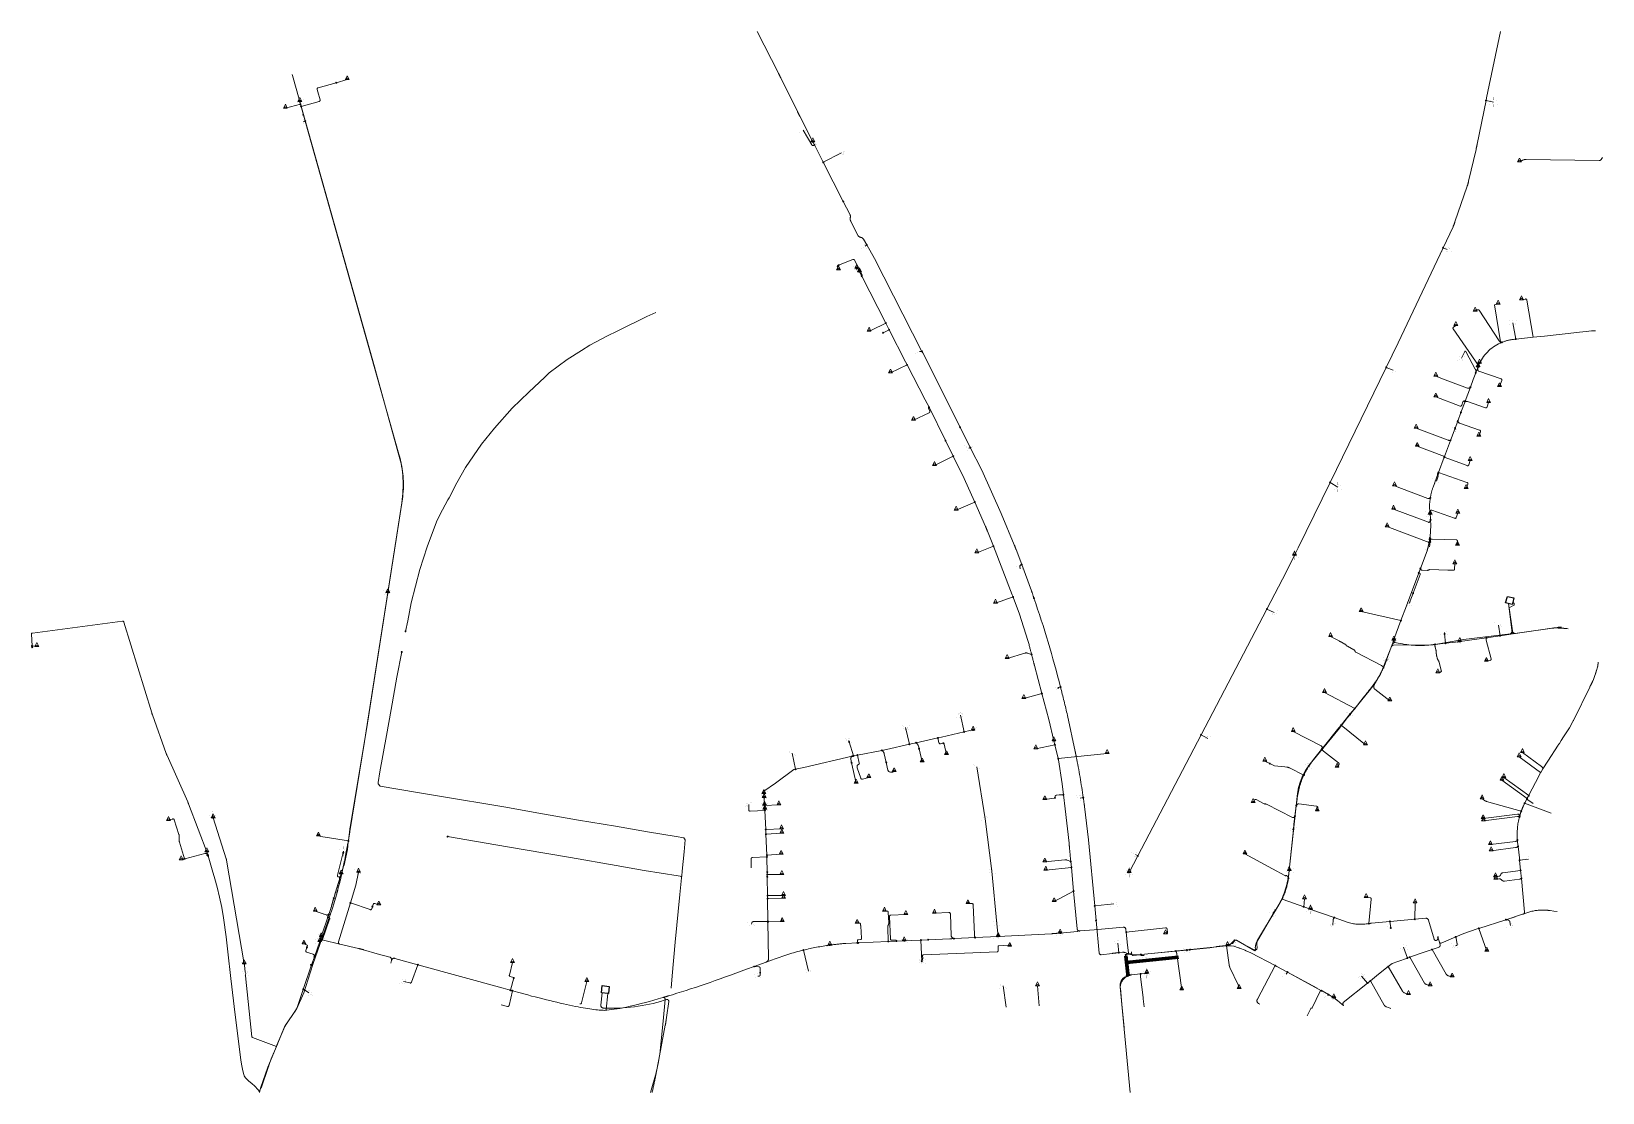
# Model space of a CAD drawing. Header units: metres. Extents: x 170451 to 171053, y 369610 to 370017.
import ezdxf

# ---------------------------------------------------------------- set-up
doc = ezdxf.new("R2010")
doc.units = ezdxf.units.M
for name, color, linetype, lineweight in [('B-OI-KL-ET_LS_AANSLUITNET_230 V_3x2.5Cu-G', 14, 'Continuous', 18), ('B-OI-KL-ET_LS_AANSLUITNET_230 V_4x10Cu-G', 14, 'Continuous', 18), ('B-OI-KL-ET_LS_AANSLUITNET_230 V_4x6Cu-G', 14, 'Continuous', 18), ('B-OI-KL-ET_LS_AANSLUITPUNT-S', 7, 'Continuous', 18), ('B-OI-KL-ET_LS_DISTRIBUTIE_400 V_4x150Al-G', 14, 'Continuous', 18), ('B-OI-KL-ET_LS_DISTRIBUTIE_400 V_4x95Al-G', 14, 'Continuous', 18), ('B-OI-KL-ET_LS_DISTRIBUTIE_400 V_OVERIG-G', 14, 'Continuous', 18), ('B-OI-KL-ET_LS_MANTELBUIS_PVC_110-G', 7, 'Continuous', 70), ('B-OI-KL-ET_LS_MOF-S', 14, 'Continuous', 18), ('B-OI-KL-ET_LS_VERWIJZING_MANTELBUIS-G', 7, 'Continuous', 70), ('B-OI-KL-ET_MS_DISTRIBUTIE_10 kV_OVERIG-G', 12, 'Continuous', 18), ('B-OI-KL-ET_OV_AANSLUITNET_230 V_3x2.5Cu-G', 14, 'Continuous', 18), ('B-OI-KL-ET_OV_AANSLUITNET_230 V_4x10Cu-G', 14, 'Continuous', 18), ('B-OI-KL-ET_OV_AANSLUITPUNT-S', 7, 'Continuous', 18), ('B-OI-KL-ET_OV_DISTRIBUTIE_400 V_3x2.5Cu-G', 14, 'Continuous', 18), ('B-OI-KL-ET_OV_DISTRIBUTIE_400 V_4x16Cu-G', 14, 'Continuous', 18), ('B-OI-KL-ET_OV_DISTRIBUTIE_400 V_4x6Cu-G', 14, 'Continuous', 18)]:
    doc.layers.add(name, color=color, linetype=linetype, lineweight=lineweight)
doc.layers.add('B-OI-KL-ET_LS_KAST-GV', color=14, linetype='Continuous')
doc.layers.add('B-OI-KL-ET_MS_STATION_NETSTATION-GV', color=12, linetype='Continuous')

# ---------------------------------------------------------------- blocks, each defined once
blk = doc.blocks.new('B-SKL-ET_MOF_AANSLUIT AFTAK-SO')
blk.add_circle((0, 0), 0.188)
blk = doc.blocks.new('B-SKL-ET_MOF_AFTAK-SO')
blk.add_circle((0, 0), 0.188)
blk = doc.blocks.new('B-SKL-ET_MOF_VERBINDING-SO')
blk.add_circle((0, 0), 0.188)
blk = doc.blocks.new('B-SKL-ET_MOF_OVERGANG-SO')
blk.add_circle((0, 0), 0.188)
blk = doc.blocks.new('B-SKL-ET_AANSLUITPUNT_OV-SO')
at = {"const_width": 0.01, "flags": 128}
for points in [[(-1.64, 0.95), (-0.75, 0.43)], [(0, 1.9), (0, 0.86)], [(1.64, 0.95), (0.75, 0.43)], [(-1.64, -0.95), (-0.75, -0.43)], [(0, -1.9), (0, -0.86)], [(1.64, -0.95), (0.75, -0.43)]]:
    blk.add_lwpolyline(points, dxfattribs=at)
at = {"const_width": 0.01}
blk.add_lwpolyline([(0, 0.86, 1), (0, -0.86, 1)], format="xyb", close=True, dxfattribs=at)
blk = doc.blocks.new('B-SKL-ET_AANSLUITPUNT-SO')
at = {"color": 0, "linetype": 'Continuous'}
blk.add_lwpolyline([(0.75, 0), (0, 1.5), (-0.75, 0)], close=True, dxfattribs=at)
blk.add_arc((0, 0), 0.526, 0, 180, dxfattribs=at)

msp = doc.modelspace()

# ---------------------------------------------------------------- linework, layer by layer
at = {"layer": 'B-OI-KL-ET_LS_AANSLUITNET_230 V_3x2.5Cu-G', "color": 16, "true_color": 0x800000}
for points in [[(170569.455, 369692.656, 0), (170568.879, 369692.857, 0), (170568.8199, 369692.8775, 0), (170568.77, 369692.903, 0), (170568.7202, 369692.9285, 0), (170568.6797, 369692.9591, 0), (170568.6392, 369692.9896, 0), (170568.6079, 369693.0251, 0), (170568.5767, 369693.0607, 0), (170568.5548, 369693.1013, 0), (170568.5328, 369693.1418, 0), (170568.5202, 369693.1874, 0), (170568.5075, 369693.233, 0), (170568.5042, 369693.2836, 0), (170568.5008, 369693.3342, 0), (170568.5068, 369693.3898, 0), (170568.5128, 369693.4454, 0), (170568.528, 369693.506, 0), (170570.698, 369702.176, 0)], [(170561.963, 369668.584, 0), (170562.168, 369668.513, 0), (170562.2271, 369668.4925, 0), (170562.2814, 369668.4819, 0), (170562.3357, 369668.4714, 0), (170562.3851, 369668.4708, 0), (170562.4346, 369668.4701, 0), (170562.4792, 369668.4794, 0), (170562.5238, 369668.4888, 0), (170562.5635, 369668.508, 0), (170562.6033, 369668.5273, 0), (170562.6382, 369668.5564, 0), (170562.6731, 369668.5856, 0), (170562.7031, 369668.6248, 0), (170562.7332, 369668.6639, 0), (170562.7584, 369668.7129, 0), (170562.7836, 369668.762, 0), (170562.804, 369668.821, 0), (170565.517, 369676.666, 0), (170565.5374, 369676.725, 0), (170565.5478, 369676.779, 0), (170565.5582, 369676.8331, 0), (170565.5586, 369676.8821, 0), (170565.5591, 369676.9312, 0), (170565.5495, 369676.9753, 0), (170565.54, 369677.0194, 0), (170565.5205, 369677.0585, 0), (170565.501, 369677.0976, 0), (170565.4715, 369677.1318, 0), (170565.4421, 369677.1659, 0), (170565.4026, 369677.1951, 0), (170565.3632, 369677.2243, 0), (170565.3138, 369677.2485, 0), (170565.2644, 369677.2728, 0), (170565.205, 369677.292, 0), (170564.881, 369677.398, 0)]]:
    msp.add_polyline3d(points, dxfattribs=at)
at = {"layer": 'B-OI-KL-ET_LS_AANSLUITNET_230 V_4x10Cu-G', "color": 16, "true_color": 0x800000}
for points in [[(170573.471, 369682.902, 0), (170580.986, 369680.308, 0), (170581.045, 369680.2876, 0), (170581.0992, 369680.2772, 0), (170581.1533, 369680.2668, 0), (170581.2027, 369680.2663, 0), (170581.252, 369680.2658, 0), (170581.2965, 369680.2752, 0), (170581.3411, 369680.2846, 0), (170581.3808, 369680.304, 0), (170581.4204, 369680.3234, 0), (170581.4553, 369680.3527, 0), (170581.4902, 369680.382, 0), (170581.5202, 369680.4213, 0), (170581.5502, 369680.4605, 0), (170581.5754, 369680.5097, 0), (170581.6006, 369680.5589, 0), (170581.621, 369680.618, 0), (170581.915, 369681.469, 0)], [(170581.915, 369681.469, 0), (170582.208, 369682.32, 0), (170582.2284, 369682.3791, 0), (170582.2536, 369682.4283, 0), (170582.2788, 369682.4775, 0), (170582.3088, 369682.5168, 0), (170582.3388, 369682.556, 0), (170582.3737, 369682.5853, 0), (170582.4086, 369682.6146, 0), (170582.4483, 369682.634, 0), (170582.4879, 369682.6534, 0), (170582.5325, 369682.6628, 0), (170582.577, 369682.6723, 0), (170582.6263, 369682.6718, 0), (170582.6757, 369682.6713, 0), (170582.7298, 369682.6608, 0), (170582.784, 369682.6504, 0), (170582.843, 369682.63, 0), (170584.356, 369682.108, 0)], [(170565.179, 369678.45, 0), (170565.111, 369678.403, 0), (170565.0595, 369678.3676, 0), (170565.007, 369678.3392, 0), (170564.9546, 369678.3108, 0), (170564.9012, 369678.2894, 0), (170564.8478, 369678.268, 0), (170564.7934, 369678.2536, 0), (170564.7391, 369678.2392, 0), (170564.6838, 369678.2318, 0), (170564.6284, 369678.2243, 0), (170564.5722, 369678.2239, 0), (170564.5159, 369678.2234, 0), (170564.4587, 369678.2299, 0), (170564.4015, 369678.2365, 0), (170564.3433, 369678.25, 0), (170564.2851, 369678.2635, 0), (170564.226, 369678.284, 0), (170560.019, 369679.739, 0)]]:
    msp.add_polyline3d(points, dxfattribs=at)
at = {"layer": 'B-OI-KL-ET_LS_AANSLUITNET_230 V_4x6Cu-G', "color": 16, "true_color": 0x800000}
msp.add_line((170568.046, 369997.021), (170572.28, 369998.218), dxfattribs=at)
for points in [[(170554.592, 369987.918, 0), (170561.542, 369989.882, 0), (170561.6023, 369989.899, 0), (170561.6528, 369989.9214, 0), (170561.7034, 369989.9438, 0), (170561.7444, 369989.9716, 0), (170561.7853, 369989.9993, 0), (170561.8166, 369990.0325, 0), (170561.8479, 369990.0657, 0), (170561.8695, 369990.1043, 0), (170561.8911, 369990.1428, 0), (170561.9031, 369990.1868, 0), (170561.9151, 369990.2307, 0), (170561.9174, 369990.2801, 0), (170561.9197, 369990.3294, 0), (170561.9123, 369990.3841, 0), (170561.905, 369990.4389, 0), (170561.888, 369990.499, 0), (170561.044, 369993.482, 0), (170560.772, 369994.445, 0), (170560.755, 369994.5051, 0), (170560.7476, 369994.5599, 0), (170560.7403, 369994.6146, 0), (170560.7426, 369994.6639, 0), (170560.7448, 369994.7133, 0), (170560.7568, 369994.7572, 0), (170560.7687, 369994.8012, 0), (170560.7903, 369994.8398, 0), (170560.8118, 369994.8783, 0), (170560.843, 369994.9115, 0), (170560.8742, 369994.9447, 0), (170560.9151, 369994.9724, 0), (170560.9559, 369995.0002, 0), (170561.0064, 369995.0226, 0), (170561.0569, 369995.045, 0), (170561.117, 369995.062, 0), (170568.046, 369997.021, 0)], [(170572.698, 369706.609, 0), (170562.169, 369708.356, 0), (170561.183, 369708.52, 0)], [(170870.747, 369671.73, 0), (170885.84, 369673.332, 0), (170885.9021, 369673.3386, 0), (170885.9573, 369673.3367, 0), (170886.0125, 369673.3347, 0), (170886.0608, 369673.3241, 0), (170886.1091, 369673.3136, 0), (170886.1505, 369673.2944, 0), (170886.1918, 369673.2753, 0), (170886.2263, 369673.2475, 0), (170886.2607, 369673.2198, 0), (170886.2882, 369673.1834, 0), (170886.3157, 369673.1471, 0), (170886.3363, 369673.1021, 0), (170886.3569, 369673.0572, 0), (170886.3706, 369673.0037, 0), (170886.3843, 369672.9501, 0), (170886.391, 369672.888, 0), (170886.529, 369671.595, 0), (170886.5356, 369671.5329, 0), (170886.5337, 369671.4777, 0), (170886.5317, 369671.4225, 0), (170886.5211, 369671.3743, 0), (170886.5106, 369671.326, 0), (170886.4914, 369671.2847, 0), (170886.4723, 369671.2434, 0), (170886.4445, 369671.209, 0), (170886.4168, 369671.1746, 0), (170886.3804, 369671.1472, 0), (170886.3441, 369671.1198, 0), (170886.2991, 369671.0993, 0), (170886.2542, 369671.0788, 0), (170886.2007, 369671.0652, 0), (170886.1471, 369671.0516, 0), (170886.085, 369671.045, 0), (170885.799, 369671.015, 0)], [(170556.791, 369665.816, 0), (170556.954, 369666.29, 0), (170556.971, 369666.339, 0), (170556.9798, 369666.384, 0), (170556.9885, 369666.429, 0), (170556.989, 369666.47, 0), (170556.9895, 369666.511, 0), (170556.9818, 369666.548, 0), (170556.974, 369666.585, 0), (170556.958, 369666.618, 0), (170556.942, 369666.651, 0), (170556.9178, 369666.68, 0), (170556.8935, 369666.709, 0), (170556.861, 369666.734, 0), (170556.8285, 369666.759, 0), (170556.7878, 369666.78, 0), (170556.747, 369666.801, 0), (170556.698, 369666.818, 0), (170555.673, 369667.172, 0)], [(170559.685, 369662.275, 0), (170559.669, 369662.533, 0), (170559.6651, 369662.5954, 0), (170559.6543, 369662.6525, 0), (170559.6436, 369662.7097, 0), (170559.6259, 369662.7616, 0), (170559.6082, 369662.8135, 0), (170559.5836, 369662.8601, 0), (170559.559, 369662.9068, 0), (170559.5275, 369662.9483, 0), (170559.496, 369662.9897, 0), (170559.4576, 369663.0259, 0), (170559.4192, 369663.0621, 0), (170559.3739, 369663.0931, 0), (170559.3286, 369663.124, 0), (170559.2763, 369663.1498, 0), (170559.2241, 369663.1755, 0), (170559.165, 369663.196, 0), (170556.707, 369664.046, 0), (170556.648, 369664.0664, 0), (170556.5989, 369664.0916, 0), (170556.5498, 369664.1168, 0), (170556.5107, 369664.1469, 0), (170556.4715, 369664.1769, 0), (170556.4423, 369664.2118, 0), (170556.4131, 369664.2468, 0), (170556.3938, 369664.2865, 0), (170556.3744, 369664.3263, 0), (170556.365, 369664.3708, 0), (170556.3557, 369664.4154, 0), (170556.3562, 369664.4649, 0), (170556.3567, 369664.5143, 0), (170556.3672, 369664.5686, 0), (170556.3776, 369664.6229, 0), (170556.398, 369664.682, 0), (170556.791, 369665.816, 0)]]:
    msp.add_polyline3d(points, dxfattribs=at)
at = {"layer": 'B-OI-KL-ET_LS_DISTRIBUTIE_400 V_4x150Al-G', "color": 16, "true_color": 0x800000}
for points in [[(170594.579, 369786.878, 0), (170595.414, 369790.867, 0), (170596.814, 369797.857, 0), (170600.064, 369810.61, 0), (170602.928, 369819.263, 0), (170606.465, 369828.795, 0), (170607.724, 369831.473, 0), (170610.818, 369837.27, 0), (170611.254, 369838.044, 0), (170614.258, 369843.739, 0), (170617.573, 369849.646, 0), (170623.753, 369858.63, 0), (170628.709, 369864.742, 0), (170635.4, 369872.35, 0), (170641.826, 369878.522, 0), (170647.953, 369884.264, 0), (170649.614, 369885.889, 0), (170656.556, 369891.003, 0), (170661.985, 369894.427, 0), (170665.235, 369896.496, 0), (170671.769, 369899.981, 0), (170675.91, 369902.008, 0), (170687.083, 369907.54, 0), (170690.519, 369909.033, 0)], [(170700.375, 369692.437, 0), (170700.462, 369693.213, 0), (170700.609, 369695.041, 0), (170701.337, 369702.495, 0), (170701.763, 369707.085, 0), (170701.22, 369707.847, 0), (170698.271, 369708.276, 0), (170687.296, 369710.107, 0), (170675.059, 369712.27, 0), (170660.833, 369714.587, 0), (170645.715, 369717.315, 0), (170632.228, 369719.632, 0), (170622.254, 369721.286, 0), (170617.507, 369722.086, 0), (170613.016, 369722.815, 0), (170599.228, 369725.199, 0), (170584.89, 369727.623, 0), (170584.101, 369728.436, 0), (170584.133, 369729.014, 0), (170584.807, 369733.14, 0), (170587.338, 369747.017, 0), (170589.115, 369756.987, 0), (170591.317, 369769.329, 0), (170593.119, 369779.025, 0)], [(170731.911, 369724.809, 0), (170731.855, 369725.708, 0), (170736.327, 369728.707, 0), (170743.329, 369733.93, 0), (170744.068, 369734.097, 0), (170747.208, 369734.805, 0), (170765.749, 369739.083, 0), (170766.188, 369739.184, 0), (170766.626, 369739.285, 0), (170767.769, 369739.504, 0), (170777.124, 369741.3, 0), (170778.892, 369741.639, 0), (170787.656, 369743.623, 0), (170790.21, 369744.201, 0), (170798.577, 369746.094, 0), (170799.942, 369746.403, 0), (170808.65, 369748.374, 0), (170810.869, 369748.876, 0), (170812.049, 369749.089, 0)], [(170732.191, 369720.317, 0), (170732.009, 369723.237, 0), (170731.911, 369724.809, 0)], [(170672.09, 369648.198, 0), (170671.448, 369642.085, 0), (170671.4456, 369642.0619, 0), (170671.4475, 369642.0387, 0), (170671.4494, 369642.0141, 0), (170671.4561, 369641.9904, 0), (170671.463, 369641.9657, 0), (170671.4747, 369641.9429, 0), (170671.4867, 369641.9196, 0), (170671.5031, 369641.8992, 0), (170671.5196, 369641.8788, 0), (170671.5399, 369641.8623, 0), (170671.5597, 369641.8461, 0), (170671.5824, 369641.8343, 0), (170671.6042, 369641.8229, 0), (170671.6278, 369641.8159, 0), (170671.65, 369641.8094, 0), (170671.673, 369641.807, 0), (170671.719, 369641.802, 0), (170672.5705, 369641.8707, 0), (170673.5507, 369641.9983, 0), (170674.536, 369642.1267, 0), (170675.6479, 369642.3142, 0), (170676.7637, 369642.5023, 0), (170678.0031, 369642.7494, 0), (170679.2446, 369642.9969, 0), (170680.6059, 369643.3027, 0), (170681.9671, 369643.6085, 0), (170683.4432, 369643.9715, 0), (170684.9167, 369644.3339, 0), (170686.4996, 369644.752, 0), (170688.0769, 369645.1686, 0), (170689.7574, 369645.6391, 0), (170691.429, 369646.1072, 0), (170693.197, 369646.627, 0), (170693.3239, 369646.6642, 0), (170693.4512, 369646.7018, 0), (170693.5785, 369646.7393, 0), (170693.7063, 369646.7771, 0), (170693.8342, 369646.8149, 0), (170693.9625, 369646.853, 0), (170694.0907, 369646.8911, 0), (170694.2195, 369646.9295, 0), (170694.3483, 369646.9679, 0), (170694.4775, 369647.0065, 0), (170694.6067, 369647.0452, 0), (170694.7364, 369647.0841, 0), (170694.8661, 369647.1231, 0), (170694.9962, 369647.1623, 0), (170695.1264, 369647.2015, 0), (170695.257, 369647.241, 0), (170696.8866, 369647.7321, 0), (170698.5858, 369648.2625, 0), (170700.2921, 369648.7952, 0), (170702.0639, 369649.3659, 0), (170703.8406, 369649.9382, 0), (170705.6782, 369650.5472, 0), (170707.5184, 369651.1571, 0), (170709.4145, 369651.8021, 0), (170711.3107, 369652.4472, 0), (170713.2574, 369653.1255, 0), (170715.2014, 369653.8029, 0), (170717.1905, 369654.5116, 0), (170719.174, 369655.2183, 0), (170721.1968, 369655.9543, 0), (170723.2112, 369656.6872, 0), (170725.259, 369657.447, 0), (170728.182, 369658.525, 0), (170732.768, 369660.217, 0), (170732.8659, 369660.2531, 0), (170732.9575, 369660.3033, 0), (170733.0523, 369660.3552, 0), (170733.1382, 369660.4211, 0), (170733.2262, 369660.4886, 0), (170733.3025, 369660.569, 0), (170733.3799, 369660.6504, 0), (170733.4433, 369660.7431, 0), (170733.5068, 369660.8357, 0), (170733.5548, 369660.9373, 0), (170733.6022, 369661.0375, 0), (170733.6334, 369661.144, 0), (170733.6638, 369661.2478, 0), (170733.678, 369661.3551, 0), (170733.6917, 369661.4586, 0), (170733.69, 369661.563, 0), (170733.473, 369675.625, 0), (170733.47, 369675.794, 0), (170733.336, 369684.526, 0), (170733.318, 369685.704, 0), (170733.208, 369692.889, 0), (170733.195, 369693.703, 0), (170733.18, 369694.671, 0), (170733.095, 369700.183, 0), (170733.08, 369700.516, 0), (170733.05, 369701.182, 0), (170732.691, 369709.175, 0), (170732.608, 369711.026, 0), (170732.281, 369718.319, 0), (170732.262, 369718.745, 0)], [(170732.262, 369718.745, 0), (170732.257, 369718.862, 0), (170732.197, 369720.217, 0), (170732.195, 369720.253, 0), (170732.191, 369720.317, 0)], [(170700.375, 369692.437, 0), (170700.27, 369692.96, 0), (170699.878, 369693.127, 0), (170699.061, 369693.213, 0), (170686.056, 369695.238, 0), (170675.345, 369697.161, 0), (170657.849, 369700.241, 0), (170640.455, 369703.25, 0), (170629.164, 369705.109, 0), (170610.701, 369708.283, 0)], [(170538.6578, 369610.2453, 0), (170538.668, 369610.328, 0), (170538.631, 369610.522, 0), (170538.555, 369610.706, 0), (170538.491, 369610.805, 0), (170538.257, 369611.109, 0), (170537.742, 369611.728, 0), (170537.12, 369612.398, 0), (170536.66, 369612.846, 0), (170535.801, 369613.594, 0), (170534.408, 369614.752, 0), (170533.617, 369615.452, 0), (170533.246, 369615.881, 0), (170532.983, 369616.274, 0), (170532.771, 369616.682, 0), (170532.606, 369617.104, 0), (170532.205, 369618.592, 0), (170531.942, 369619.83, 0), (170531.82, 369620.53, 0), (170531.543, 369622.689, 0), (170530.243, 369633.001, 0), (170529.353, 369640.069, 0), (170527.692, 369653.975, 0), (170526.512, 369664.082, 0), (170525.834, 369669.887, 0), (170524.85, 369677.228, 0), (170524.193, 369681.063, 0), (170523.37, 369685.025, 0), (170522.428, 369688.863, 0), (170521.533, 369692.058, 0), (170520.483, 369695.598, 0), (170518.922, 369700.92, 0), (170518.777, 369701.414, 0), (170518.474, 369702.447, 0)], [(170696.3221, 369650.1873, 0), (170696.739, 369655.015, 0), (170697.913, 369667.799, 0), (170699.759, 369686.128, 0), (170700.375, 369692.437, 0)], [(170696.3221, 369650.1873, 0), (170696.739, 369655.015, 0), (170697.913, 369667.799, 0), (170699.759, 369686.128, 0), (170700.375, 369692.437, 0)], [(170757.166, 369666.72, 0), (170757.5518, 369666.7734, 0), (170757.9379, 369666.8237, 0), (170758.3241, 369666.874, 0), (170758.7105, 369666.9213, 0), (170759.0969, 369666.9686, 0), (170759.4835, 369667.0128, 0), (170759.8702, 369667.057, 0), (170760.257, 369667.0982, 0), (170760.6438, 369667.1394, 0), (170761.0309, 369667.1776, 0), (170761.4179, 369667.2157, 0), (170761.805, 369667.2508, 0), (170762.1922, 369667.2859, 0), (170762.5794, 369667.318, 0), (170762.9667, 369667.35, 0), (170763.354, 369667.379, 0), (170767.753, 369667.575, 0), (170768.042, 369667.588, 0), (170779.578, 369668.101, 0), (170782.728, 369668.241, 0), (170785.724, 369668.374, 0), (170788.46, 369668.496, 0), (170792.059, 369668.656, 0), (170794.857, 369668.781, 0), (170803.14, 369669.15, 0), (170803.2341, 369669.1544, 0), (170803.3283, 369669.1588, 0), (170803.4224, 369669.1632, 0), (170803.5166, 369669.1676, 0), (170803.6107, 369669.1721, 0), (170803.7049, 369669.1765, 0), (170803.7991, 369669.181, 0), (170803.8933, 369669.1855, 0), (170803.9874, 369669.19, 0), (170804.0816, 369669.1945, 0), (170804.1758, 369669.1991, 0), (170804.2701, 369669.2036, 0), (170804.3643, 369669.2082, 0), (170804.4585, 369669.2128, 0), (170804.5528, 369669.2174, 0), (170804.647, 369669.222, 0), (170804.6776, 369669.2235, 0), (170804.7083, 369669.225, 0), (170804.7389, 369669.2265, 0), (170804.7696, 369669.228, 0), (170804.8002, 369669.2295, 0), (170804.8309, 369669.231, 0), (170804.8616, 369669.2325, 0), (170804.8923, 369669.234, 0), (170804.9229, 369669.2355, 0), (170804.9536, 369669.237, 0), (170804.9843, 369669.2385, 0), (170805.0151, 369669.24, 0), (170805.0458, 369669.2415, 0), (170805.0765, 369669.243, 0), (170805.1073, 369669.2445, 0), (170805.138, 369669.246, 0), (170812.83, 369669.629, 0), (170821.659, 369670.069, 0), (170842.156, 369671.089, 0), (170842.2808, 369671.0952, 0), (170842.4057, 369671.1022, 0), (170842.5305, 369671.1091, 0), (170842.6553, 369671.1167, 0), (170842.7801, 369671.1243, 0), (170842.9048, 369671.1325, 0), (170843.0295, 369671.1408, 0), (170843.1543, 369671.1498, 0), (170843.279, 369671.1587, 0), (170843.4036, 369671.1683, 0), (170843.5283, 369671.1779, 0), (170843.6529, 369671.1882, 0), (170843.7775, 369671.1985, 0), (170843.902, 369671.2094, 0), (170844.0265, 369671.2204, 0), (170844.151, 369671.232, 0), (170845.462, 369671.355, 0)], [(170845.462, 369671.355, 0), (170852.012, 369671.969, 0), (170852.0149, 369671.9693, 0), (170852.0178, 369671.9701, 0), (170852.0208, 369671.9709, 0), (170852.0236, 369671.9724, 0), (170852.0265, 369671.9738, 0), (170852.029, 369671.9759, 0), (170852.0316, 369671.9779, 0), (170852.0337, 369671.9805, 0), (170852.0359, 369671.9831, 0), (170852.0374, 369671.986, 0), (170852.0389, 369671.9889, 0), (170852.0399, 369671.992, 0), (170852.0407, 369671.995, 0), (170852.041, 369671.9981, 0), (170852.0413, 369672.0011, 0), (170852.041, 369672.004, 0), (170852.0407, 369672.0071, 0), (170852.041, 369672.0102, 0), (170852.0413, 369672.0135, 0), (170852.0422, 369672.0167, 0), (170852.0432, 369672.02, 0), (170852.0447, 369672.0231, 0), (170852.0464, 369672.0262, 0), (170852.0486, 369672.0289, 0), (170852.0508, 369672.0316, 0), (170852.0534, 369672.0338, 0), (170852.0561, 369672.036, 0), (170852.0591, 369672.0375, 0), (170852.062, 369672.039, 0), (170852.0651, 369672.0399, 0), (170852.068, 369672.0407, 0), (170852.071, 369672.041, 0), (170852.103, 369672.044, 0), (170852.124, 369672.046, 0), (170852.985, 369672.125, 0), (170858.511, 369672.629, 0), (170865.482, 369673.265, 0), (170869.539, 369673.635, 0), (170869.631, 369673.6434, 0), (170869.723, 369673.6351, 0), (170869.8204, 369673.6263, 0), (170869.9144, 369673.599, 0), (170870.0123, 369673.5706, 0), (170870.1025, 369673.5233, 0), (170870.1947, 369673.4751, 0), (170870.2751, 369673.4092, 0), (170870.3556, 369673.3433, 0), (170870.421, 369673.2624, 0), (170870.485, 369673.1832, 0), (170870.5321, 369673.0929, 0), (170870.5772, 369673.0061, 0), (170870.605, 369672.9123, 0), (170870.6312, 369672.8238, 0), (170870.641, 369672.732, 0), (170870.747, 369671.73, 0), (170871.276, 369666.749, 0), (170871.592, 369663.775, 0), (170871.5968, 369663.7293, 0), (170871.6098, 369663.6853, 0), (170871.6236, 369663.6386, 0), (170871.6461, 369663.5954, 0), (170871.6696, 369663.5505, 0), (170871.7016, 369663.5111, 0), (170871.7344, 369663.471, 0), (170871.7746, 369663.4384, 0), (170871.8149, 369663.4058, 0), (170871.861, 369663.3822, 0), (170871.9062, 369663.359, 0), (170871.955, 369663.3455, 0), (170872.002, 369663.3324, 0), (170872.0505, 369663.3287, 0), (170872.0963, 369663.3251, 0), (170872.142, 369663.33, 0), (170872.154, 369663.331, 0), (170872.586, 369663.377, 0), (170872.6103, 369663.3796, 0), (170872.6338, 369663.3865, 0), (170872.6587, 369663.3939, 0), (170872.6817, 369663.406, 0), (170872.7057, 369663.4185, 0), (170872.7266, 369663.4357, 0), (170872.7481, 369663.4532, 0), (170872.7655, 369663.4747, 0), (170872.7829, 369663.4962, 0), (170872.7956, 369663.5209, 0), (170872.808, 369663.545, 0), (170872.8153, 369663.5711, 0), (170872.8224, 369663.5962, 0), (170872.8245, 369663.6221, 0), (170872.8265, 369663.6466, 0), (170872.824, 369663.671, 0), (170872.777, 369664.108, 0)], [(170672.09, 369648.198, 0), (170671.448, 369642.085, 0), (170671.4456, 369642.0619, 0), (170671.4475, 369642.0387, 0), (170671.4494, 369642.0141, 0), (170671.4561, 369641.9904, 0), (170671.463, 369641.9657, 0), (170671.4747, 369641.9429, 0), (170671.4867, 369641.9196, 0), (170671.5031, 369641.8992, 0), (170671.5196, 369641.8788, 0), (170671.5399, 369641.8623, 0), (170671.5597, 369641.8461, 0), (170671.5824, 369641.8343, 0), (170671.6042, 369641.8229, 0), (170671.6278, 369641.8159, 0), (170671.65, 369641.8094, 0), (170671.673, 369641.807, 0), (170671.719, 369641.802, 0), (170672.5705, 369641.8707, 0), (170673.5507, 369641.9983, 0), (170674.536, 369642.1267, 0), (170675.6479, 369642.3142, 0), (170676.7637, 369642.5023, 0), (170678.0031, 369642.7494, 0), (170679.2446, 369642.9969, 0), (170680.6059, 369643.3027, 0), (170681.9671, 369643.6085, 0), (170683.4432, 369643.9715, 0), (170684.9167, 369644.3339, 0), (170686.4996, 369644.752, 0), (170688.0769, 369645.1686, 0), (170689.7574, 369645.6391, 0), (170691.429, 369646.1072, 0), (170693.197, 369646.627, 0), (170693.3239, 369646.6642, 0), (170693.4512, 369646.7018, 0), (170693.5785, 369646.7393, 0), (170693.7063, 369646.7771, 0), (170693.8342, 369646.8149, 0), (170693.9625, 369646.853, 0), (170694.0907, 369646.8911, 0), (170694.2195, 369646.9295, 0), (170694.3483, 369646.9679, 0), (170694.4775, 369647.0065, 0), (170694.6067, 369647.0452, 0), (170694.7364, 369647.0841, 0), (170694.8661, 369647.1231, 0), (170694.9962, 369647.1623, 0), (170695.1264, 369647.2015, 0), (170695.257, 369647.241, 0), (170696.8866, 369647.7321, 0), (170698.5858, 369648.2625, 0), (170700.2921, 369648.7952, 0), (170702.0639, 369649.3659, 0), (170703.8406, 369649.9382, 0), (170705.6782, 369650.5472, 0), (170707.5184, 369651.1571, 0), (170709.4145, 369651.8021, 0), (170711.3107, 369652.4472, 0), (170713.2574, 369653.1255, 0), (170715.2014, 369653.8029, 0), (170717.1905, 369654.5116, 0), (170719.174, 369655.2183, 0), (170721.1968, 369655.9543, 0), (170723.2112, 369656.6872, 0), (170725.259, 369657.447, 0), (170728.182, 369658.525, 0), (170732.768, 369660.217, 0), (170735.169, 369661.103, 0), (170735.9001, 369661.3794, 0), (170736.6349, 369661.6445, 0), (170737.37, 369661.9097, 0), (170738.1085, 369662.1636, 0), (170738.8472, 369662.4175, 0), (170739.5892, 369662.66, 0), (170740.3313, 369662.9025, 0), (170741.0765, 369663.1336, 0), (170741.8218, 369663.3646, 0), (170742.5699, 369663.5841, 0), (170743.318, 369663.8036, 0), (170744.0688, 369664.0114, 0), (170744.8195, 369664.2193, 0), (170745.5727, 369664.4155, 0), (170746.3257, 369664.6116, 0), (170747.081, 369664.796, 0), (170747.706, 369664.9486, 0), (170748.3325, 369665.0931, 0), (170748.9592, 369665.2377, 0), (170749.5873, 369665.3742, 0), (170750.2155, 369665.5107, 0), (170750.845, 369665.6391, 0), (170751.4745, 369665.7676, 0), (170752.1053, 369665.8879, 0), (170752.736, 369666.0082, 0), (170753.3678, 369666.1204, 0), (170753.9996, 369666.2326, 0), (170754.6323, 369666.3367, 0), (170755.265, 369666.4407, 0), (170755.8985, 369666.5365, 0), (170756.5319, 369666.6324, 0), (170757.166, 369666.72, 0)], [(170672.09, 369648.198, 0), (170671.448, 369642.085, 0), (170671.441, 369642.015, 0), (170671.4385, 369641.9919, 0), (170671.4323, 369641.9695, 0), (170671.4258, 369641.9461, 0), (170671.4153, 369641.9241, 0), (170671.4045, 369641.9014, 0), (170671.3899, 369641.881, 0), (170671.375, 369641.8602, 0), (170671.3566, 369641.8424, 0), (170671.3382, 369641.8247, 0), (170671.3169, 369641.8105, 0), (170671.2959, 369641.7966, 0), (170671.2728, 369641.7865, 0), (170671.2505, 369641.7769, 0), (170671.2268, 369641.7711, 0), (170671.2042, 369641.7657, 0), (170671.181, 369641.764, 0), (170670.8135, 369641.7378, 0), (170670.3546, 369641.7415, 0), (170669.8925, 369641.7451, 0), (170669.3399, 369641.7789, 0), (170668.7848, 369641.8129, 0), (170668.1407, 369641.8772, 0), (170667.4951, 369641.9416, 0), (170666.7631, 369642.0361, 0), (170666.0311, 369642.1306, 0), (170665.2158, 369642.2549, 0), (170664.4024, 369642.3789, 0), (170663.5098, 369642.5319, 0), (170662.6212, 369642.6842, 0), (170661.658, 369642.8646, 0), (170660.7012, 369643.0438, 0), (170659.675, 369643.25, 0), (170658.598, 369643.4665, 0), (170657.4496, 369643.7116, 0), (170656.2927, 369643.9585, 0), (170655.0691, 369644.2334, 0), (170653.8393, 369644.5096, 0), (170652.5481, 369644.8126, 0), (170651.2537, 369645.1164, 0), (170649.904, 369645.4456, 0), (170648.5542, 369645.7748, 0), (170647.1558, 369646.1278, 0), (170645.7609, 369646.48, 0), (170644.3244, 369646.8541, 0), (170642.8949, 369647.2264, 0), (170641.4314, 369647.6186, 0), (170639.9785, 369648.0079, 0), (170638.499, 369648.415, 0), (170635.546, 369649.228, 0), (170634.781, 369649.438, 0), (170633.855, 369649.693, 0), (170632.0589, 369650.1873, 0), (170599.324, 369659.195, 0), (170590.457, 369661.635, 0), (170590.3727, 369661.6604, 0), (170590.2852, 369661.67, 0), (170590.1924, 369661.6802, 0), (170590.0994, 369661.6722, 0), (170590.0024, 369661.6638, 0), (170589.9091, 369661.6361, 0), (170589.8137, 369661.6077, 0), (170589.7263, 369661.5603, 0), (170589.6389, 369661.513, 0), (170589.5631, 369661.4486, 0), (170589.4889, 369661.3856, 0), (170589.429, 369661.3089, 0), (170589.3715, 369661.2353, 0), (170589.3294, 369661.152, 0), (170589.2897, 369661.0735, 0), (170589.265, 369660.989, 0), (170589.223, 369660.845, 0), (170588.967, 369659.853, 0)], [(170690.731, 369618.343, 0), (170692.048, 369624.9, 0), (170693.258, 369637.542, 0), (170694.06, 369645.915, 0), (170694.067, 369645.9887, 0), (170694.058, 369646.0623, 0), (170694.048, 369646.1428, 0), (170694.0193, 369646.2187, 0), (170693.9886, 369646.2998, 0), (170693.9385, 369646.3704, 0), (170693.8866, 369646.4436, 0), (170693.8174, 369646.5007, 0), (170693.7483, 369646.5577, 0), (170693.6666, 369646.5947, 0), (170693.5878, 369646.6305, 0), (170693.5025, 369646.6451, 0), (170693.4226, 369646.6588, 0), (170693.3417, 369646.6532, 0), (170693.2679, 369646.648, 0), (170693.197, 369646.627, 0), (170691.429, 369646.1072, 0), (170689.7574, 369645.6391, 0), (170688.0769, 369645.1686, 0), (170686.4996, 369644.752, 0), (170684.9167, 369644.3339, 0), (170683.4432, 369643.9715, 0), (170681.9671, 369643.6085, 0), (170680.6059, 369643.3027, 0), (170679.2446, 369642.9969, 0), (170678.0031, 369642.7494, 0), (170676.7637, 369642.5023, 0), (170675.6479, 369642.3142, 0), (170674.536, 369642.1267, 0), (170673.5507, 369641.9983, 0), (170672.5705, 369641.8707, 0), (170671.719, 369641.802, 0), (170671.673, 369641.807, 0), (170671.65, 369641.8094, 0), (170671.6278, 369641.8159, 0), (170671.6042, 369641.8229, 0), (170671.5824, 369641.8343, 0), (170671.5597, 369641.8461, 0), (170671.5399, 369641.8623, 0), (170671.5196, 369641.8788, 0), (170671.5031, 369641.8992, 0), (170671.4867, 369641.9196, 0), (170671.4747, 369641.9429, 0), (170671.463, 369641.9657, 0), (170671.4561, 369641.9904, 0), (170671.4494, 369642.0141, 0), (170671.4475, 369642.0387, 0), (170671.4456, 369642.0619, 0), (170671.448, 369642.085, 0), (170672.09, 369648.198, 0)]]:
    msp.add_polyline3d(points, dxfattribs=at)
at = {"layer": 'B-OI-KL-ET_LS_DISTRIBUTIE_400 V_4x95Al-G', "color": 16, "true_color": 0x800000}
for points in [[(170554.06, 369989.81, 0), (170554.098, 369989.676, 0), (170554.345, 369988.797, 0), (170554.592, 369987.918, 0), (170556.162, 369982.334, 0), (170592.038, 369854.737, 0), (170592.3527, 369853.6146, 0), (170592.6071, 369852.4771, 0), (170592.8626, 369851.3347, 0), (170593.0566, 369850.1804, 0), (170593.2512, 369849.0226, 0), (170593.3834, 369847.8562, 0), (170593.5157, 369846.6881, 0), (170593.5851, 369845.5146, 0), (170593.6544, 369844.3411, 0), (170593.6606, 369843.1656, 0), (170593.6667, 369841.9918, 0), (170593.6099, 369840.8195, 0), (170593.5532, 369839.6505, 0), (170593.434, 369838.4863, 0), (170593.3153, 369837.3272, 0), (170593.135, 369836.176, 0), (170587.769, 369801.722, 0)], [(170587.769, 369801.722, 0), (170578.89, 369744.715, 0), (170573.372, 369711.83, 0), (170573.3651, 369711.787, 0), (170573.3583, 369711.744, 0), (170573.3515, 369711.701, 0), (170573.3448, 369711.658, 0), (170573.338, 369711.615, 0), (170573.3313, 369711.572, 0), (170573.3246, 369711.529, 0), (170573.318, 369711.486, 0), (170573.3114, 369711.443, 0), (170573.3048, 369711.4, 0), (170573.2983, 369711.357, 0), (170573.2918, 369711.314, 0), (170573.2853, 369711.271, 0), (170573.2788, 369711.228, 0), (170573.2724, 369711.185, 0), (170573.266, 369711.142, 0), (170572.698, 369706.609, 0), (170572.648, 369706.211, 0), (170572.294, 369703.388, 0), (170571.191, 369697.963, 0), (170571.1781, 369697.9183, 0), (170571.1651, 369697.8736, 0), (170571.1522, 369697.8288, 0), (170571.1391, 369697.7842, 0), (170571.126, 369697.7395, 0), (170571.1128, 369697.6949, 0), (170571.0996, 369697.6503, 0), (170571.0863, 369697.6058, 0), (170571.0729, 369697.5612, 0), (170571.0595, 369697.5167, 0), (170571.0461, 369697.4722, 0), (170571.0326, 369697.4277, 0), (170571.019, 369697.3832, 0), (170571.0054, 369697.3388, 0), (170570.9917, 369697.2944, 0), (170570.978, 369697.25, 0), (170570.744, 369696.522, 0), (170570.7285, 369696.4755, 0), (170570.7129, 369696.429, 0), (170570.6973, 369696.3826, 0), (170570.6816, 369696.3361, 0), (170570.6658, 369696.2897, 0), (170570.65, 369696.2433, 0), (170570.6342, 369696.1969, 0), (170570.6183, 369696.1505, 0), (170570.6023, 369696.1041, 0), (170570.5863, 369696.0578, 0), (170570.5702, 369696.0114, 0), (170570.5541, 369695.9651, 0), (170570.5379, 369695.9188, 0), (170570.5216, 369695.8725, 0), (170570.5054, 369695.8262, 0), (170570.489, 369695.78, 0), (170569.885, 369693.955, 0)], [(170588.967, 369659.853, 0), (170589.223, 369660.845, 0), (170589.2465, 369660.9361, 0), (170589.2536, 369661.0299, 0), (170589.2611, 369661.129, 0), (170589.25, 369661.2277, 0), (170589.2385, 369661.3303, 0), (170589.2074, 369661.4286, 0), (170589.1756, 369661.529, 0), (170589.1248, 369661.6211, 0), (170589.0739, 369661.7132, 0), (170589.0059, 369661.7935, 0), (170588.9392, 369661.8723, 0), (170588.8585, 369661.9367, 0), (170588.7808, 369661.9987, 0), (170588.6929, 369662.0452, 0), (170588.6097, 369662.0893, 0), (170588.52, 369662.118, 0), (170583.708, 369663.395, 0), (170578.44, 369664.944, 0), (170578.3202, 369664.9792, 0), (170578.2001, 369665.0137, 0), (170578.08, 369665.0481, 0), (170577.9597, 369665.0817, 0), (170577.8394, 369665.1153, 0), (170577.7188, 369665.148, 0), (170577.5983, 369665.1808, 0), (170577.4775, 369665.2127, 0), (170577.3567, 369665.2447, 0), (170577.2357, 369665.2758, 0), (170577.1148, 369665.3069, 0), (170576.9936, 369665.3372, 0), (170576.8724, 369665.3675, 0), (170576.751, 369665.3969, 0), (170576.6296, 369665.4264, 0), (170576.508, 369665.455, 0), (170569.393, 369667.13, 0), (170569.3317, 369667.1434, 0), (170569.274, 369667.1682, 0), (170569.2124, 369667.1947, 0), (170569.1575, 369667.2331, 0), (170569.1, 369667.2733, 0), (170569.0523, 369667.3247, 0), (170569.0034, 369667.3774, 0), (170568.9671, 369667.4394, 0), (170568.9308, 369667.5014, 0), (170568.9088, 369667.5697, 0), (170568.8874, 369667.6365, 0), (170568.8805, 369667.7063, 0), (170568.8739, 369667.773, 0), (170568.881, 369667.8396, 0), (170568.8876, 369667.902, 0), (170568.906, 369667.962, 0), (170573.471, 369682.902, 0), (170575.545, 369689.691, 0), (170576.628, 369694.629, 0)], [(170588.967, 369659.853, 0), (170589.223, 369660.845, 0), (170589.2465, 369660.9361, 0), (170589.2536, 369661.0299, 0), (170589.2611, 369661.129, 0), (170589.25, 369661.2277, 0), (170589.2385, 369661.3303, 0), (170589.2074, 369661.4286, 0), (170589.1756, 369661.529, 0), (170589.1248, 369661.6211, 0), (170589.0739, 369661.7132, 0), (170589.0059, 369661.7935, 0), (170588.9392, 369661.8723, 0), (170588.8585, 369661.9367, 0), (170588.7808, 369661.9987, 0), (170588.6929, 369662.0452, 0), (170588.6097, 369662.0893, 0), (170588.52, 369662.118, 0), (170583.708, 369663.395, 0), (170578.44, 369664.944, 0), (170578.3202, 369664.9792, 0), (170578.2001, 369665.0137, 0), (170578.08, 369665.0481, 0), (170577.9597, 369665.0817, 0), (170577.8394, 369665.1153, 0), (170577.7188, 369665.148, 0), (170577.5983, 369665.1808, 0), (170577.4775, 369665.2127, 0), (170577.3567, 369665.2447, 0), (170577.2357, 369665.2758, 0), (170577.1148, 369665.3069, 0), (170576.9936, 369665.3372, 0), (170576.8724, 369665.3675, 0), (170576.751, 369665.3969, 0), (170576.6296, 369665.4264, 0), (170576.508, 369665.455, 0), (170569.393, 369667.13, 0), (170563.192, 369668.59, 0), (170562.596, 369668.73, 0), (170562.584, 369668.733, 0), (170562.5281, 369668.7462, 0), (170562.4758, 369668.7698, 0), (170562.4199, 369668.795, 0), (170562.3703, 369668.8311, 0), (170562.3184, 369668.869, 0), (170562.2757, 369668.9171, 0), (170562.232, 369668.9664, 0), (170562.2001, 369669.0241, 0), (170562.1682, 369669.0817, 0), (170562.1497, 369669.145, 0), (170562.1316, 369669.2068, 0), (170562.127, 369669.2711, 0), (170562.1227, 369669.3324, 0), (170562.1309, 369669.3934, 0), (170562.1386, 369669.4504, 0), (170562.157, 369669.505, 0), (170562.312, 369669.965, 0)], [(170561.696, 369668.141, 0), (170559.685, 369662.275, 0), (170558.955, 369660.147, 0), (170558.9313, 369660.0776, 0), (170558.9075, 369660.0082, 0), (170558.8838, 369659.9388, 0), (170558.8601, 369659.8694, 0), (170558.8363, 369659.8, 0), (170558.8126, 369659.7306, 0), (170558.7889, 369659.6612, 0), (170558.7653, 369659.5918, 0), (170558.7416, 369659.5223, 0), (170558.7179, 369659.4529, 0), (170558.6942, 369659.3834, 0), (170558.6706, 369659.3139, 0), (170558.6469, 369659.2445, 0), (170558.6233, 369659.175, 0), (170558.5996, 369659.1055, 0), (170558.576, 369659.036, 0), (170558.5694, 369659.0168, 0), (170558.5628, 369658.9975, 0), (170558.5562, 369658.9783, 0), (170558.5496, 369658.959, 0), (170558.543, 369658.9398, 0), (170558.5364, 369658.9205, 0), (170558.5298, 369658.9013, 0), (170558.5233, 369658.882, 0), (170558.5167, 369658.8628, 0), (170558.5101, 369658.8435, 0), (170558.5036, 369658.8243, 0), (170558.4971, 369658.805, 0), (170558.4905, 369658.7858, 0), (170558.484, 369658.7665, 0), (170558.4775, 369658.7473, 0), (170558.471, 369658.728, 0), (170555.424, 369649.754, 0), (170553.194, 369643.188, 0), (170553.1641, 369643.0999, 0), (170553.1313, 369643.0128, 0), (170553.0985, 369642.9256, 0), (170553.0629, 369642.8395, 0), (170553.0272, 369642.7533, 0), (170552.9888, 369642.6684, 0), (170552.9503, 369642.5833, 0), (170552.9091, 369642.4996, 0), (170552.8678, 369642.4159, 0), (170552.8239, 369642.3335, 0), (170552.78, 369642.2512, 0), (170552.7334, 369642.1704, 0), (170552.6868, 369642.0897, 0), (170552.6377, 369642.0105, 0), (170552.5886, 369641.9314, 0), (170552.537, 369641.854, 0), (170548.631, 369636, 0), (170548.6168, 369635.9786, 0), (170548.6026, 369635.9572, 0), (170548.5885, 369635.9357, 0), (170548.5746, 369635.9141, 0), (170548.5606, 369635.8926, 0), (170548.5468, 369635.8709, 0), (170548.5329, 369635.8493, 0), (170548.5193, 369635.8275, 0), (170548.5056, 369635.8057, 0), (170548.492, 369635.7839, 0), (170548.4785, 369635.7621, 0), (170548.4651, 369635.7401, 0), (170548.4516, 369635.7182, 0), (170548.4384, 369635.6961, 0), (170548.4251, 369635.6741, 0), (170548.412, 369635.652, 0), (170548.3776, 369635.5936, 0), (170548.3442, 369635.5347, 0), (170548.3108, 369635.4757, 0), (170548.2784, 369635.4162, 0), (170548.246, 369635.3566, 0), (170548.2147, 369635.2965, 0), (170548.1833, 369635.2364, 0), (170548.153, 369635.1757, 0), (170548.1227, 369635.1151, 0), (170548.0935, 369635.054, 0), (170548.0643, 369634.9928, 0), (170548.0362, 369634.9312, 0), (170548.008, 369634.8696, 0), (170547.981, 369634.8075, 0), (170547.9539, 369634.7455, 0), (170547.928, 369634.683, 0), (170545.682, 369629.258, 0), (170545.6475, 369629.1748, 0), (170545.613, 369629.0915, 0), (170545.5785, 369629.0083, 0), (170545.5439, 369628.925, 0), (170545.5094, 369628.8418, 0), (170545.4749, 369628.7585, 0), (170545.4403, 369628.6753, 0), (170545.4058, 369628.592, 0), (170545.3712, 369628.5088, 0), (170545.3366, 369628.4255, 0), (170545.302, 369628.3423, 0), (170545.2674, 369628.259, 0), (170545.2328, 369628.1758, 0), (170545.1982, 369628.0925, 0), (170545.1636, 369628.0093, 0), (170545.129, 369627.926, 0), (170545.1276, 369627.9226, 0), (170545.1263, 369627.9193, 0), (170545.1249, 369627.9159, 0), (170545.1235, 369627.9126, 0), (170545.1221, 369627.9092, 0), (170545.1208, 369627.9059, 0), (170545.1194, 369627.9026, 0), (170545.118, 369627.8993, 0), (170545.1166, 369627.8959, 0), (170545.1153, 369627.8926, 0), (170545.1139, 369627.8893, 0), (170545.1125, 369627.8861, 0), (170545.1111, 369627.8828, 0), (170545.1098, 369627.8795, 0), (170545.1084, 369627.8763, 0), (170545.107, 369627.873, 0), (170543.125, 369623.115, 0), (170542.262, 369620.609, 0), (170542.18, 369620.37, 0), (170542.016, 369619.894, 0), (170539.287, 369611.959, 0)], [(170588.967, 369659.853, 0), (170589.223, 369660.845, 0), (170589.2465, 369660.9361, 0), (170589.2536, 369661.0299, 0), (170589.2611, 369661.129, 0), (170589.25, 369661.2277, 0), (170589.2385, 369661.3303, 0), (170589.2074, 369661.4286, 0), (170589.1756, 369661.529, 0), (170589.1248, 369661.6211, 0), (170589.0739, 369661.7132, 0), (170589.0059, 369661.7935, 0), (170588.9392, 369661.8723, 0), (170588.8585, 369661.9367, 0), (170588.7808, 369661.9987, 0), (170588.6929, 369662.0452, 0), (170588.6097, 369662.0893, 0), (170588.52, 369662.118, 0), (170583.708, 369663.395, 0), (170578.44, 369664.944, 0), (170578.3202, 369664.9792, 0), (170578.2001, 369665.0137, 0), (170578.08, 369665.0481, 0), (170577.9597, 369665.0817, 0), (170577.8394, 369665.1153, 0), (170577.7188, 369665.148, 0), (170577.5983, 369665.1808, 0), (170577.4775, 369665.2127, 0), (170577.3567, 369665.2447, 0), (170577.2357, 369665.2758, 0), (170577.1148, 369665.3069, 0), (170576.9936, 369665.3372, 0), (170576.8724, 369665.3675, 0), (170576.751, 369665.3969, 0), (170576.6296, 369665.4264, 0), (170576.508, 369665.455, 0), (170569.393, 369667.13, 0), (170563.192, 369668.59, 0), (170562.596, 369668.73, 0), (170562.556, 369668.7394, 0), (170562.5152, 369668.7443, 0), (170562.4736, 369668.7493, 0), (170562.4317, 369668.7495, 0), (170562.3892, 369668.7498, 0), (170562.347, 369668.7451, 0), (170562.3044, 369668.7404, 0), (170562.2627, 369668.7308, 0), (170562.221, 369668.7211, 0), (170562.1807, 369668.7067, 0), (170562.1406, 369668.6924, 0), (170562.1025, 369668.6736, 0), (170562.0648, 369668.655, 0), (170562.0295, 369668.6323, 0), (170561.9949, 369668.61, 0), (170561.963, 369668.584, 0), (170561.9433, 369668.5679, 0), (170561.9248, 369668.5506, 0), (170561.9062, 369668.533, 0), (170561.8888, 369668.5142, 0), (170561.8713, 369668.4954, 0), (170561.8553, 369668.4753, 0), (170561.8391, 369668.4551, 0), (170561.8245, 369668.4339, 0), (170561.8098, 369668.4127, 0), (170561.7967, 369668.3905, 0), (170561.7836, 369668.3683, 0), (170561.7721, 369668.3453, 0), (170561.7606, 369668.3223, 0), (170561.7508, 369668.2987, 0), (170561.7411, 369668.2751, 0), (170561.733, 369668.251, 0), (170561.696, 369668.141, 0)], [(170689.061, 369610.2453, 0), (170689.1401, 369610.5769, 0), (170689.2188, 369610.9162, 0), (170689.2976, 369611.2559, 0), (170689.376, 369611.6031, 0), (170689.4545, 369611.9506, 0), (170689.5325, 369612.3054, 0), (170689.6105, 369612.6604, 0), (170689.688, 369613.0225, 0), (170689.7656, 369613.3847, 0), (170689.8426, 369613.7539, 0), (170689.9196, 369614.123, 0), (170689.996, 369614.4988, 0), (170690.0724, 369614.8745, 0), (170690.1482, 369615.2568, 0), (170690.2239, 369615.6387, 0), (170690.299, 369616.027, 0), (170690.3264, 369616.1684, 0), (170690.3536, 369616.3107, 0), (170690.3809, 369616.453, 0), (170690.4081, 369616.5961, 0), (170690.4353, 369616.7393, 0), (170690.4624, 369616.8832, 0), (170690.4895, 369617.0272, 0), (170690.5165, 369617.172, 0), (170690.5435, 369617.3168, 0), (170690.5704, 369617.4624, 0), (170690.5973, 369617.608, 0), (170690.6241, 369617.7544, 0), (170690.651, 369617.9008, 0), (170690.6777, 369618.0479, 0), (170690.7044, 369618.1951, 0), (170690.731, 369618.343, 0), (170692.048, 369624.9, 0), (170693.258, 369637.542, 0), (170694.06, 369645.915, 0), (170694.067, 369645.9887, 0), (170694.058, 369646.0623, 0), (170694.048, 369646.1428, 0), (170694.0193, 369646.2187, 0), (170693.9886, 369646.2998, 0), (170693.9385, 369646.3704, 0), (170693.8866, 369646.4436, 0), (170693.8174, 369646.5007, 0), (170693.7483, 369646.5577, 0), (170693.6666, 369646.5947, 0), (170693.5878, 369646.6305, 0), (170693.5025, 369646.6451, 0), (170693.4226, 369646.6588, 0), (170693.3417, 369646.6532, 0), (170693.2679, 369646.648, 0), (170693.197, 369646.627, 0), (170691.429, 369646.1072, 0), (170689.7574, 369645.6391, 0), (170688.0769, 369645.1686, 0), (170686.4996, 369644.752, 0), (170684.9167, 369644.3339, 0), (170683.4432, 369643.9715, 0), (170681.9671, 369643.6085, 0), (170680.6059, 369643.3027, 0), (170679.2446, 369642.9969, 0), (170678.0031, 369642.7494, 0), (170676.7637, 369642.5023, 0), (170675.6479, 369642.3142, 0), (170674.536, 369642.1267, 0), (170673.5507, 369641.9983, 0), (170672.5705, 369641.8707, 0), (170671.719, 369641.802, 0), (170671.673, 369641.807, 0), (170671.65, 369641.8094, 0), (170671.6278, 369641.8159, 0), (170671.6042, 369641.8229, 0), (170671.5824, 369641.8343, 0), (170671.5597, 369641.8461, 0), (170671.5399, 369641.8623, 0), (170671.5196, 369641.8788, 0), (170671.5031, 369641.8992, 0), (170671.4867, 369641.9196, 0), (170671.4747, 369641.9429, 0), (170671.463, 369641.9657, 0), (170671.4561, 369641.9904, 0), (170671.4494, 369642.0141, 0), (170671.4475, 369642.0387, 0), (170671.4456, 369642.0619, 0), (170671.448, 369642.085, 0), (170672.09, 369648.198, 0)]]:
    msp.add_polyline3d(points, dxfattribs=at)
at = {"layer": 'B-OI-KL-ET_LS_DISTRIBUTIE_400 V_OVERIG-G', "color": 16, "true_color": 0x800000}
for p, q in [((170554.345, 369988.797), (170548.541, 369987.276)), ((171008.618, 369990.254), (171011.492, 369989.616)), ((170556.162, 369982.334), (170555.406, 369982.1)), ((170754.684, 369966.53), (170761.682, 369970.106)), ((170771.318, 369934.898), (170770.753, 369934.432)), ((170992.196, 369933.824), (170993.67, 369933.17)), ((171020.009, 369898.805), (171018.946, 369905.106)), ((170779.896, 369902.399), (170777.592, 369901.28)), ((170792.451, 369894.128), (170791.59, 369894.028)), ((170786.793, 369888.962), (170780.393, 369885.854)), ((170970.379, 369887.978), (170973.063, 369886.919)), ((170996.758, 369864.733), (170997.048, 369864.161)), ((170811.015, 369857.287), (170810.415, 369856.993)), ((170992.682, 369853.845), (170982.298, 369857.755)), ((170804.474, 369853.975), (170797.31, 369850.469)), ((170948.868, 369843.962), (170951.842, 369842.161)), ((170987.258, 369821.212), (170986.941, 369819.237)), ((170819.839, 369819.467), (170813.469, 369816.996)), ((170827.413, 369800.062), (170820.669, 369797.713)), ((170980.669, 369801.508), (170979.16, 369797.509)), ((170924.653, 369795.43), (170927.397, 369794.063)), ((170976.017, 369791.019), (170960.823, 369794.434)), ((170992.746, 369785.904), (170992.69, 369786.43)), ((170993.122, 369782.342), (170992.746, 369785.904)), ((171014.017, 369785.187), (171013.46, 369789.307)), ((170451.46, 369781.28), (170453.33, 369781.1)), ((170451.46, 369781.28), (170451.53, 369780.82)), ((170972.661, 369781.878), (170973.304, 369783.567)), ((170970.518, 369776.043), (170970.271, 369776.134)), ((170838.448, 369763.056), (170831.505, 369761.199)), ((170958.34, 369757.364), (170946.753, 369763.524)), ((170808.65, 369748.374), (170807.19, 369754.823)), ((170956.499, 369755.108), (170956.122, 369755.305)), ((170787.656, 369743.623), (170786.209, 369750.014)), ((170953.098, 369750.939), (170962.482, 369743.408)), ((170764.571, 369744.574), (170764.401, 369745.142)), ((170766.188, 369739.184), (170764.571, 369744.574)), ((170791.351, 369741.927), (170792.521, 369736.861)), ((170843.436, 369743.461), (170836.11, 369741.925)), ((170899.461, 369747.291), (170901.99, 369745.887)), ((170744.068, 369734.097), (170742.694, 369740.188)), ((170765.498, 369736.556), (170767.256, 369728.751)), ((170844.715, 369738.181), (170863.493, 369740.08)), ((170925.767, 369736.261), (170923.892, 369737.206)), ((171029.543, 369732.771), (171021.305, 369738.8)), ((170940.647, 369735.145), (170940.353, 369735.297)), ((171024.371, 369722.849), (171014.737, 369729.85)), ((171024.979, 369724.015), (171015.507, 369730.898)), ((170732.197, 369720.217), (170737.692, 369720.46)), ((170854.295, 369723.216), (170853.062, 369723.034)), ((171023.42, 369721.024), (171033.594, 369717.206)), ((171024.278, 369722.67), (171026.637, 369720.956)), ((170732.608, 369711.026), (170738.719, 369711.297)), ((170732.691, 369709.175), (170738.795, 369709.545)), ((170934.822, 369711.036), (170934.452, 369711.075)), ((170570.698, 369702.176), (170570.818, 369702.655)), ((170733.05, 369701.182), (170738.54, 369701.515)), ((170875.184, 369700.9), (170874.28, 369701.373)), ((171021.499, 369699.245), (171024.837, 369699.687)), ((170733.195, 369693.703), (170738.766, 369693.733)), ((170849.727, 369696.499), (170839.894, 369695.392)), ((170850.588, 369687.391), (170843.142, 369683.385)), ((170733.318, 369685.704), (170739.458, 369685.736)), ((170733.336, 369684.526), (170739.473, 369684.735)), ((170858.681, 369681.733), (170866.067, 369682.484)), ((170938.767, 369681.407), (170939.086, 369684.414)), ((170981.318, 369676.632), (170981.421, 369682.938)), ((170564.881, 369677.398), (170564.556, 369677.503)), ((170733.473, 369675.625), (170738.972, 369675.813)), ((170972.14, 369673.29), (170972.14, 369672.99)), ((171005.929, 369673.137), (171008.925, 369664.45)), ((170747.081, 369664.796), (170749.046, 369656.747)), ((170792.059, 369668.656), (170792.402, 369660.509)), ((170867.869, 369663.826), (170867.485, 369667.521)), ((170871.797, 369663.291), (170872.154, 369663.331)), ((170893.987, 369664.844), (170894.039, 369664.444)), ((170909.615, 369666.592), (170909.329, 369666.475)), ((170919.98, 369664.56), (170913.065, 369668.625)), ((170978.521, 369661.739), (170977.034, 369665.977)), ((170558.576, 369659.036), (170558.37, 369659.13)), ((170634.781, 369649.438), (170636.074, 369654.14)), ((170932.493, 369656.377), (170932.099, 369655.613)), ((170963.238, 369652.169), (170960.941, 369654.87)), ((170824.759, 369642.903), (170823.542, 369651.079)), ((170837.397, 369643.5), (170836.768, 369651.112)), ((170948.228, 369647.789), (170947.998, 369647.308))]:
    msp.add_line(p, q, dxfattribs=at)
for points in [[(171014.1694, 370016.6578, 0), (171008.822, 369991.263, 0), (171008.618, 369990.254, 0), (171005.219, 369973.442, 0), (171005.1943, 369973.3195, 0), (171005.1691, 369973.1971, 0), (171005.1439, 369973.0747, 0), (171005.1183, 369972.9524, 0), (171005.0926, 369972.8301, 0), (171005.0666, 369972.7079, 0), (171005.0405, 369972.5856, 0), (171005.014, 369972.4635, 0), (171004.9875, 369972.3414, 0), (171004.9606, 369972.2193, 0), (171004.9336, 369972.0973, 0), (171004.9062, 369971.9754, 0), (171004.8789, 369971.8534, 0), (171004.8511, 369971.7316, 0), (171004.8232, 369971.6097, 0), (171004.795, 369971.488, 0), (171001.962, 369959.28, 0), (171001.9338, 369959.1584, 0), (171001.904, 369959.0371, 0), (171001.8743, 369958.9159, 0), (171001.843, 369958.795, 0), (171001.8117, 369958.6741, 0), (171001.7789, 369958.5536, 0), (171001.7461, 369958.4331, 0), (171001.7117, 369958.313, 0), (171001.6774, 369958.1929, 0), (171001.6416, 369958.0733, 0), (171001.6057, 369957.9537, 0), (171001.5684, 369957.8345, 0), (171001.531, 369957.7154, 0), (171001.4922, 369957.5967, 0), (171001.4533, 369957.4781, 0), (171001.413, 369957.36, 0), (170996.73, 369943.68, 0), (170996.6896, 369943.5619, 0), (170996.6475, 369943.4444, 0), (170996.6054, 369943.3269, 0), (170996.5617, 369943.2099, 0), (170996.5179, 369943.0929, 0), (170996.4726, 369942.9766, 0), (170996.4272, 369942.8602, 0), (170996.3802, 369942.7445, 0), (170996.3333, 369942.6288, 0), (170996.2847, 369942.5137, 0), (170996.2361, 369942.3987, 0), (170996.1859, 369942.2844, 0), (170996.1358, 369942.17, 0), (170996.084, 369942.0564, 0), (170996.0323, 369941.9428, 0), (170995.979, 369941.83, 0), (170992.196, 369933.824, 0), (170975.006, 369897.445, 0), (170970.379, 369887.978, 0), (170948.868, 369843.962, 0), (170936.62, 369818.901, 0), (170935.232, 369816.061, 0)], [(170751.28, 369973.191, 0), (170750.958, 369973.027, 0), (170750.9024, 369972.9988, 0), (170750.8498, 369972.9808, 0), (170750.7972, 369972.9628, 0), (170750.7476, 369972.9551, 0), (170750.698, 369972.9474, 0), (170750.6514, 369972.95, 0), (170750.6048, 369972.9526, 0), (170750.5613, 369972.9655, 0), (170750.5177, 369972.9784, 0), (170750.4771, 369973.0015, 0), (170750.4366, 369973.0247, 0), (170750.3991, 369973.0581, 0), (170750.3615, 369973.0916, 0), (170750.327, 369973.1353, 0), (170750.2925, 369973.179, 0), (170750.261, 369973.233, 0), (170746.998, 369978.84, 0)], [(171053.285, 369968.439, 0), (171052.755, 369967.641, 0), (171052.7204, 369967.589, 0), (171052.6823, 369967.5436, 0), (171052.6442, 369967.4982, 0), (171052.6026, 369967.4594, 0), (171052.561, 369967.4207, 0), (171052.5159, 369967.3885, 0), (171052.4708, 369967.3563, 0), (171052.4223, 369967.3308, 0), (171052.3737, 369967.3052, 0), (171052.3216, 369967.2862, 0), (171052.2696, 369967.2673, 0), (171052.2141, 369967.2549, 0), (171052.1585, 369967.2426, 0), (171052.0995, 369967.2369, 0), (171052.0405, 369967.2311, 0), (171051.978, 369967.232, 0), (171023.999, 369967.638, 0), (171023.9365, 369967.639, 0), (171023.8745, 369967.6373, 0), (171023.8124, 369967.6355, 0), (171023.7508, 369967.6311, 0), (171023.6892, 369967.6266, 0), (171023.6281, 369967.6194, 0), (171023.5669, 369967.6122, 0), (171023.5063, 369967.6023, 0), (171023.4456, 369967.5923, 0), (171023.3853, 369967.5796, 0), (171023.3251, 369967.567, 0), (171023.2653, 369967.5516, 0), (171023.2055, 369967.5362, 0), (171023.1462, 369967.518, 0), (171023.0869, 369967.4999, 0), (171023.028, 369967.479, 0), (171022.782, 369967.392, 0), (171022.723, 369967.3711, 0), (171022.6648, 369967.3486, 0), (171022.6066, 369967.3261, 0), (171022.5493, 369967.302, 0), (171022.4919, 369967.2779, 0), (171022.4353, 369967.2521, 0), (171022.3788, 369967.2264, 0), (171022.323, 369967.199, 0), (171022.2673, 369967.1716, 0), (171022.2123, 369967.1426, 0), (171022.1574, 369967.1136, 0), (171022.1033, 369967.083, 0), (171022.0491, 369967.0524, 0), (171021.9958, 369967.0201, 0), (171021.9425, 369966.9879, 0), (171021.89, 369966.954, 0), (171021.47, 369966.682, 0)], [(170769.384, 369922.914, 0), (170769.4284, 369922.9368, 0), (170769.4644, 369922.9622, 0), (170769.5003, 369922.9876, 0), (170769.5279, 369923.0158, 0), (170769.5555, 369923.0439, 0), (170769.5747, 369923.0747, 0), (170769.5939, 369923.1055, 0), (170769.6048, 369923.139, 0), (170769.6156, 369923.1725, 0), (170769.618, 369923.2087, 0), (170769.6204, 369923.2449, 0), (170769.6144, 369923.2838, 0), (170769.6085, 369923.3226, 0), (170769.5941, 369923.3642, 0), (170769.5798, 369923.4058, 0), (170769.557, 369923.45, 0), (170766.68, 369929.043, 0), (170766.6514, 369929.0986, 0), (170766.6191, 369929.1444, 0), (170766.5868, 369929.1902, 0), (170766.5508, 369929.2261, 0), (170766.5148, 369929.2621, 0), (170766.4751, 369929.2882, 0), (170766.4354, 369929.3143, 0), (170766.392, 369929.3305, 0), (170766.3486, 369929.3468, 0), (170766.3016, 369929.3532, 0), (170766.2545, 369929.3596, 0), (170766.2038, 369929.3561, 0), (170766.153, 369929.3527, 0), (170766.0986, 369929.3394, 0), (170766.0441, 369929.3261, 0), (170765.986, 369929.303, 0), (170760.508, 369927.114, 0)], [(170760.508, 369927.114, 0), (170760.312, 369927.036, 0), (170760.2656, 369927.0175, 0), (170760.2273, 369926.9955, 0), (170760.1889, 369926.9735, 0), (170760.1586, 369926.948, 0), (170760.1283, 369926.9225, 0), (170760.106, 369926.8935, 0), (170760.0838, 369926.8645, 0), (170760.0695, 369926.832, 0), (170760.0553, 369926.7995, 0), (170760.049, 369926.7635, 0), (170760.0428, 369926.7275, 0), (170760.0446, 369926.688, 0), (170760.0464, 369926.6485, 0), (170760.0563, 369926.6055, 0), (170760.0661, 369926.5625, 0), (170760.084, 369926.516, 0), (170760.547, 369925.306, 0)], [(170767.553, 369925.946, 0), (170767.575, 369925.882, 0), (170767.5803, 369925.8666, 0), (170767.5829, 369925.8505, 0), (170767.5856, 369925.8337, 0), (170767.5853, 369925.8166, 0), (170767.585, 369925.7989, 0), (170767.5815, 369925.7816, 0), (170767.578, 369925.764, 0), (170767.5712, 369925.7474, 0), (170767.5644, 369925.7307, 0), (170767.5547, 369925.7156, 0), (170767.5451, 369925.7007, 0), (170767.533, 369925.6878, 0), (170767.5213, 369925.6753, 0), (170767.5076, 369925.6651, 0), (170767.4945, 369925.6554, 0), (170767.48, 369925.648, 0), (170767.4665, 369925.6411, 0), (170767.452, 369925.6368, 0), (170767.4366, 369925.6322, 0), (170767.4206, 369925.6307, 0), (170767.4039, 369925.6291, 0), (170767.3872, 369925.6309, 0), (170767.3701, 369925.6328, 0), (170767.3538, 369925.638, 0), (170767.3375, 369925.6433, 0), (170767.3226, 369925.6518, 0), (170767.3079, 369925.6601, 0), (170767.2953, 369925.6712, 0), (170767.2832, 369925.6818, 0), (170767.2733, 369925.6945, 0), (170767.264, 369925.7065, 0), (170767.257, 369925.72, 0), (170767.214, 369925.805, 0), (170767.2032, 369925.8261, 0), (170767.1964, 369925.8488, 0), (170767.1892, 369925.8729, 0), (170767.1867, 369925.8979, 0), (170767.1842, 369925.924, 0), (170767.1869, 369925.9501, 0), (170767.1897, 369925.9767, 0), (170767.1979, 369926.0022, 0), (170767.2061, 369926.0277, 0), (170767.2194, 369926.0509, 0), (170767.2323, 369926.0737, 0), (170767.2496, 369926.0934, 0), (170767.2662, 369926.1123, 0), (170767.2861, 369926.1277, 0), (170767.3049, 369926.1422, 0), (170767.326, 369926.153, 0), (170767.37, 369926.176, 0), (170767.395, 369926.1888, 0), (170767.4218, 369926.1968, 0), (170767.4503, 369926.2052, 0), (170767.4799, 369926.2081, 0), (170767.5107, 369926.211, 0), (170767.5415, 369926.2077, 0), (170767.573, 369926.2044, 0), (170767.603, 369926.1946, 0), (170767.6331, 369926.1849, 0), (170767.6606, 369926.1692, 0), (170767.6875, 369926.1538, 0), (170767.7107, 369926.1334, 0), (170767.7331, 369926.1137, 0), (170767.7512, 369926.0902, 0), (170767.7682, 369926.068, 0), (170767.781, 369926.043, 0), (170767.921, 369925.771, 0), (170768.188, 369925.25, 0), (170768.51, 369924.62, 0)], [(170768.51, 369924.62, 0), (170768.809, 369924.036, 0), (170769.384, 369922.914, 0), (170778.598, 369904.932, 0), (170779.121, 369903.912, 0), (170779.896, 369902.399, 0), (170786.165, 369890.166, 0), (170786.793, 369888.962, 0), (170793.761, 369875.616, 0), (170795.181, 369872.748, 0), (170801.501, 369859.98, 0), (170804.474, 369853.975, 0), (170808.691, 369845.457, 0), (170812.607, 369836.605, 0), (170812.699, 369836.397, 0), (170816.807, 369827.111, 0), (170816.8576, 369826.9968, 0), (170816.9076, 369826.8823, 0), (170816.9576, 369826.7677, 0), (170817.0069, 369826.6529, 0), (170817.0563, 369826.5381, 0), (170817.105, 369826.423, 0), (170817.1537, 369826.3079, 0), (170817.2017, 369826.1925, 0), (170817.2498, 369826.0771, 0), (170817.2972, 369825.9614, 0), (170817.3447, 369825.8458, 0), (170817.3915, 369825.7298, 0), (170817.4382, 369825.6139, 0), (170817.4844, 369825.4977, 0), (170817.5305, 369825.3815, 0), (170817.576, 369825.265, 0), (170819.839, 369819.467, 0), (170827.102, 369800.858, 0), (170827.413, 369800.062, 0), (170827.466, 369799.926, 0), (170829.903, 369793.411, 0), (170833.104, 369783.361, 0), (170833.2069, 369782.9638, 0), (170833.3056, 369782.5827, 0), (170833.4042, 369782.2017, 0), (170833.4987, 369781.8368, 0), (170833.5932, 369781.472, 0), (170833.6836, 369781.1233, 0), (170833.7739, 369780.7747, 0), (170833.86, 369780.4423, 0), (170833.9461, 369780.1098, 0), (170834.0281, 369779.7936, 0), (170834.11, 369779.4773, 0), (170834.1878, 369779.1773, 0), (170834.2655, 369778.8773, 0), (170834.3391, 369778.5934, 0), (170834.4126, 369778.3096, 0), (170834.482, 369778.042, 0), (170834.6012, 369777.5817, 0), (170834.7081, 369777.1693, 0), (170834.815, 369776.7569, 0), (170834.9095, 369776.3926, 0), (170835.0041, 369776.0282, 0), (170835.0863, 369775.7118, 0), (170835.1684, 369775.3954, 0), (170835.2382, 369775.127, 0), (170835.3081, 369774.8586, 0), (170835.3655, 369774.6383, 0), (170835.423, 369774.4179, 0), (170835.4681, 369774.2455, 0), (170835.5132, 369774.0731, 0), (170835.5459, 369773.9487, 0), (170835.5786, 369773.8244, 0), (170835.599, 369773.748, 0), (170838.448, 369763.056, 0), (170841.11, 369753.067, 0), (170843.074, 369744.958, 0)], [(171014.735, 369897.601, 0), (171014.426, 369897.639, 0), (171014.364, 369897.6465, 0), (171014.3055, 369897.6596, 0), (171014.2469, 369897.6727, 0), (171014.1918, 369897.6913, 0), (171014.1367, 369897.71, 0), (171014.0851, 369897.7342, 0), (171014.0334, 369897.7584, 0), (171013.9853, 369897.7883, 0), (171013.9371, 369897.8181, 0), (171013.8923, 369897.8535, 0), (171013.8476, 369897.8888, 0), (171013.8063, 369897.9298, 0), (171013.765, 369897.9708, 0), (171013.7272, 369898.0173, 0), (171013.6894, 369898.0639, 0), (171013.655, 369898.116, 0), (171005.932, 369909.842, 0), (171005.8976, 369909.8943, 0), (171005.861, 369909.9357, 0), (171005.8244, 369909.9771, 0), (171005.7856, 369910.0077, 0), (171005.7468, 369910.0383, 0), (171005.7058, 369910.058, 0), (171005.6648, 369910.0778, 0), (171005.6215, 369910.0868, 0), (171005.5783, 369910.0957, 0), (171005.5328, 369910.0938, 0), (171005.4873, 369910.0919, 0), (171005.4396, 369910.0792, 0), (171005.3919, 369910.0665, 0), (171005.342, 369910.0429, 0), (171005.2921, 369910.0194, 0), (171005.24, 369909.985, 0), (171004.488, 369909.49, 0)], [(171014.735, 369897.601, 0), (171014.193, 369897.808, 0), (171011.826, 369912.006, 0), (171013.284, 369912.226, 0)], [(171026.708, 369899.537, 0), (171024.31, 369913.761, 0), (171024.2995, 369913.8226, 0), (171024.2826, 369913.8753, 0), (171024.2657, 369913.9279, 0), (171024.2424, 369913.9715, 0), (171024.2192, 369914.0151, 0), (171024.1895, 369914.0498, 0), (171024.1598, 369914.0844, 0), (171024.1238, 369914.11, 0), (171024.0877, 369914.1356, 0), (171024.0452, 369914.1523, 0), (171024.0028, 369914.1689, 0), (171023.9539, 369914.1765, 0), (171023.9051, 369914.1841, 0), (171023.8499, 369914.1828, 0), (171023.7946, 369914.1814, 0), (171023.733, 369914.171, 0), (171022.255, 369913.922, 0)], [(170778.598, 369904.932, 0), (170773.097, 369902.296, 0), (170772.195, 369901.864, 0)], [(171005.719, 369888.649, 0), (170996.065, 369902.72, 0), (170996.0296, 369902.7715, 0), (170996.0051, 369902.821, 0), (170995.9806, 369902.8705, 0), (170995.9669, 369902.9179, 0), (170995.9533, 369902.9654, 0), (170995.9505, 369903.0109, 0), (170995.9477, 369903.0563, 0), (170995.9558, 369903.0998, 0), (170995.9638, 369903.1432, 0), (170995.9827, 369903.1846, 0), (170996.0017, 369903.226, 0), (170996.0314, 369903.2654, 0), (170996.0612, 369903.3048, 0), (170996.1019, 369903.3422, 0), (170996.1425, 369903.3796, 0), (170996.194, 369903.415, 0), (170997.101, 369904.037, 0)], [(171050.517, 369902.024, 0), (171049.073, 369901.979, 0), (171047.013, 369901.754, 0), (171044.424, 369901.471, 0), (171043.423, 369901.362, 0), (171030.986, 369900.004, 0), (171026.708, 369899.537, 0), (171020.009, 369898.805, 0), (171019.134, 369898.71, 0), (171018.8518, 369898.6793, 0), (171018.5708, 369898.6388, 0), (171018.2892, 369898.5983, 0), (171018.0093, 369898.548, 0), (171017.7291, 369898.4977, 0), (171017.4507, 369898.4377, 0), (171017.1722, 369898.3777, 0), (171016.8959, 369898.308, 0), (171016.6197, 369898.2384, 0), (171016.346, 369898.1592, 0), (171016.0725, 369898.0801, 0), (171015.8019, 369897.9915, 0), (171015.5316, 369897.9031, 0), (171015.2646, 369897.8053, 0), (171014.998, 369897.7077, 0), (171014.735, 369897.601, 0), (171014.0499, 369897.3232, 0), (171013.3926, 369896.9851, 0), (171012.7269, 369896.6428, 0), (171012.0952, 369896.2414, 0), (171011.4581, 369895.8366, 0), (171010.8607, 369895.3752, 0), (171010.2609, 369894.9118, 0), (171009.7062, 369894.3952, 0), (171009.1515, 369893.8786, 0), (171008.6467, 369893.3131, 0), (171008.1441, 369892.7501, 0), (171007.6952, 369892.1434, 0), (171007.25, 369891.5417, 0), (171006.8614, 369890.9021, 0), (171006.4776, 369890.2705, 0), (171006.152, 369889.607, 0)], [(171019.8123, 369898.7836, 0), (171019.134, 369898.71, 0), (171018.8518, 369898.6793, 0), (171018.5708, 369898.6388, 0), (171018.2892, 369898.5983, 0), (171018.0093, 369898.548, 0), (171017.7291, 369898.4977, 0), (171017.4507, 369898.4377, 0), (171017.1722, 369898.3777, 0), (171016.8959, 369898.308, 0), (171016.6197, 369898.2384, 0), (171016.346, 369898.1592, 0), (171016.0725, 369898.0801, 0), (171015.8019, 369897.9915, 0), (171015.5316, 369897.9031, 0), (171015.2646, 369897.8053, 0), (171014.998, 369897.7077, 0), (171014.735, 369897.601, 0), (171014.0499, 369897.3232, 0), (171013.3926, 369896.9851, 0), (171012.7269, 369896.6428, 0), (171012.0952, 369896.2414, 0), (171011.4581, 369895.8366, 0), (171010.8607, 369895.3752, 0), (171010.2609, 369894.9118, 0), (171009.7062, 369894.3952, 0), (171009.1515, 369893.8786, 0), (171008.6467, 369893.3131, 0), (171008.1441, 369892.7501, 0), (171007.6952, 369892.1434, 0), (171007.25, 369891.5417, 0), (171006.8614, 369890.9021, 0), (171006.4776, 369890.2705, 0), (171006.152, 369889.607, 0)], [(171004.682, 369885.904, 0), (171004.719, 369886.41, 0), (171004.7235, 369886.4724, 0), (171004.7237, 369886.5338, 0), (171004.724, 369886.5953, 0), (171004.7199, 369886.6558, 0), (171004.7159, 369886.7163, 0), (171004.7076, 369886.776, 0), (171004.6993, 369886.8356, 0), (171004.6868, 369886.8943, 0), (171004.6742, 369886.9529, 0), (171004.6574, 369887.0107, 0), (171004.6405, 369887.0685, 0), (171004.6194, 369887.1253, 0), (171004.5983, 369887.1822, 0), (171004.573, 369887.2381, 0), (171004.5476, 369887.294, 0), (171004.518, 369887.349, 0), (171001.026, 369893.826, 0), (171001.0134, 369893.8494, 0), (171000.9995, 369893.8715, 0), (171000.9855, 369893.8937, 0), (171000.9703, 369893.9146, 0), (171000.9551, 369893.9355, 0), (171000.9386, 369893.9551, 0), (171000.9221, 369893.9748, 0), (171000.9043, 369893.9933, 0), (171000.8864, 369894.0117, 0), (171000.8673, 369894.0289, 0), (171000.8482, 369894.0461, 0), (171000.8278, 369894.0621, 0), (171000.8074, 369894.078, 0), (171000.7857, 369894.0928, 0), (171000.764, 369894.1075, 0), (171000.741, 369894.121, 0), (171000.718, 369894.1344, 0), (171000.6964, 369894.1431, 0), (171000.6748, 369894.1518, 0), (171000.6546, 369894.1559, 0), (171000.6343, 369894.16, 0), (171000.6155, 369894.1595, 0), (171000.5967, 369894.1589, 0), (171000.5793, 369894.1538, 0), (171000.5618, 369894.1486, 0), (171000.5458, 369894.1387, 0), (171000.5297, 369894.1289, 0), (171000.5151, 369894.1144, 0), (171000.5004, 369894.1, 0), (171000.4871, 369894.0809, 0), (171000.4739, 369894.0618, 0), (171000.462, 369894.038, 0), (170999.239, 369891.579, 0)], [(171005.549, 369888.221, 0), (171005.493, 369888.071, 0), (171005.423, 369887.884, 0), (171004.682, 369885.904, 0), (171003.747, 369883.406, 0), (171002.614, 369880.379, 0), (171000.612, 369875.032, 0), (171000.592, 369874.977, 0), (170999.005, 369870.737, 0), (170997.775, 369867.45, 0), (170996.758, 369864.733, 0), (170994.984, 369859.993, 0), (170992.682, 369853.845, 0), (170992.59, 369853.598, 0), (170990.381, 369847.697, 0), (170990.171, 369847.136, 0), (170988.31, 369842.163, 0), (170988.225, 369841.9085, 0), (170988.1451, 369841.6523, 0), (170988.0652, 369841.3959, 0), (170987.9904, 369841.138, 0), (170987.9157, 369840.88, 0), (170987.8461, 369840.6206, 0), (170987.7765, 369840.3611, 0), (170987.7121, 369840.1002, 0), (170987.6478, 369839.8394, 0), (170987.5887, 369839.5773, 0), (170987.5296, 369839.3152, 0), (170987.4758, 369839.052, 0), (170987.422, 369838.7889, 0), (170987.3736, 369838.5248, 0), (170987.3251, 369838.2609, 0), (170987.282, 369837.996, 0), (170987.2473, 369837.784, 0), (170987.216, 369837.5715, 0), (170987.1848, 369837.3589, 0), (170987.1569, 369837.1458, 0), (170987.1291, 369836.9327, 0), (170987.1047, 369836.7192, 0), (170987.0803, 369836.5057, 0), (170987.0593, 369836.2917, 0), (170987.0383, 369836.0778, 0), (170987.0208, 369835.8636, 0), (170987.0033, 369835.6494, 0), (170986.9893, 369835.435, 0), (170986.9753, 369835.2207, 0), (170986.9647, 369835.0061, 0), (170986.9541, 369834.7916, 0), (170986.947, 369834.577, 0), (170987.121, 369832.482, 0), (170987.184, 369831.725, 0)], [(171005.493, 369888.071, 0), (171005.444, 369887.221, 0), (171005.4404, 369887.1586, 0), (171005.4446, 369887.1015, 0), (171005.4488, 369887.0443, 0), (171005.4608, 369886.9924, 0), (171005.4728, 369886.9404, 0), (171005.4927, 369886.8937, 0), (171005.5126, 369886.847, 0), (171005.5403, 369886.8055, 0), (171005.5679, 369886.764, 0), (171005.6035, 369886.7277, 0), (171005.639, 369886.6914, 0), (171005.6823, 369886.6604, 0), (171005.7257, 369886.6293, 0), (171005.7768, 369886.6035, 0), (171005.828, 369886.5776, 0), (171005.887, 369886.557, 0), (171014.362, 369883.594, 0), (171014.421, 369883.5734, 0), (171014.47, 369883.548, 0), (171014.5189, 369883.5226, 0), (171014.5579, 369883.4924, 0), (171014.5968, 369883.4623, 0), (171014.6257, 369883.4274, 0), (171014.6546, 369883.3924, 0), (171014.6735, 369883.3528, 0), (171014.6924, 369883.3131, 0), (171014.7012, 369883.2686, 0), (171014.7101, 369883.2242, 0), (171014.7089, 369883.1749, 0), (171014.7077, 369883.1257, 0), (171014.6965, 369883.0717, 0), (171014.6853, 369883.0178, 0), (171014.664, 369882.959, 0), (171013.815, 369880.608, 0)], [(171006.152, 369889.607, 0), (171006.123, 369889.548, 0), (171006.0945, 369889.4888, 0), (171006.066, 369889.4296, 0), (171006.038, 369889.3702, 0), (171006.0099, 369889.3107, 0), (171005.9824, 369889.2511, 0), (171005.9548, 369889.1914, 0), (171005.9278, 369889.1315, 0), (171005.9007, 369889.0716, 0), (171005.8741, 369889.0115, 0), (171005.8475, 369888.9514, 0), (171005.8214, 369888.8911, 0), (171005.7953, 369888.8308, 0), (171005.7697, 369888.7702, 0), (171005.7441, 369888.7097, 0), (171005.719, 369888.649, 0), (171005.708, 369888.6224, 0), (171005.6971, 369888.5957, 0), (171005.6862, 369888.5691, 0), (171005.6754, 369888.5424, 0), (171005.6646, 369888.5157, 0), (171005.6538, 369888.489, 0), (171005.6431, 369888.4623, 0), (171005.6325, 369888.4355, 0), (171005.6219, 369888.4087, 0), (171005.6113, 369888.382, 0), (171005.6008, 369888.3552, 0), (171005.5904, 369888.3284, 0), (171005.5799, 369888.3016, 0), (171005.5696, 369888.2747, 0), (171005.5592, 369888.2479, 0), (171005.549, 369888.221, 0)], [(171002.614, 369880.379, 0), (171002.379, 369880.184, 0), (171002.3309, 369880.144, 0), (171002.2815, 369880.1118, 0), (171002.232, 369880.0795, 0), (171002.1813, 369880.0551, 0), (171002.1306, 369880.0306, 0), (171002.0786, 369880.0139, 0), (171002.0266, 369879.9972, 0), (171001.9733, 369879.9883, 0), (171001.9199, 369879.9793, 0), (171001.8653, 369879.9781, 0), (171001.8107, 369879.977, 0), (171001.7548, 369879.9836, 0), (171001.6989, 369879.9902, 0), (171001.6417, 369880.0045, 0), (171001.5845, 369880.0189, 0), (171001.526, 369880.041, 0), (170992.94, 369883.273, 0), (170989.398, 369884.606, 0)], [(171000.612, 369875.032, 0), (171000.448, 369875.088, 0), (171000.3889, 369875.1085, 0), (171000.3344, 369875.1191, 0), (171000.2799, 369875.1298, 0), (171000.2301, 369875.1305, 0), (171000.1802, 369875.1313, 0), (171000.135, 369875.1221, 0), (171000.0898, 369875.113, 0), (171000.0493, 369875.094, 0), (171000.0087, 369875.075, 0), (170999.9728, 369875.0461, 0), (170999.9368, 369875.0173, 0), (170999.9056, 369874.9785, 0), (170999.8743, 369874.9398, 0), (170999.8476, 369874.8911, 0), (170999.821, 369874.8425, 0), (170999.799, 369874.784, 0), (170999.305, 369873.474, 0), (170999.283, 369873.4155, 0), (170999.2564, 369873.3671, 0), (170999.2299, 369873.3186, 0), (170999.1988, 369873.2803, 0), (170999.1676, 369873.2419, 0), (170999.1319, 369873.2136, 0), (170999.0963, 369873.1853, 0), (170999.056, 369873.167, 0), (170999.0158, 369873.1488, 0), (170998.9709, 369873.1406, 0), (170998.9261, 369873.1324, 0), (170998.8768, 369873.1343, 0), (170998.8274, 369873.1361, 0), (170998.7734, 369873.1481, 0), (170998.7195, 369873.16, 0), (170998.661, 369873.182, 0), (170989.392, 369876.668, 0)], [(171000.592, 369874.977, 0), (171000.6481, 369874.9845, 0), (171000.7039, 369874.9888, 0), (171000.7597, 369874.9931, 0), (171000.8152, 369874.9942, 0), (171000.8707, 369874.9953, 0), (171000.9258, 369874.9932, 0), (171000.9809, 369874.9911, 0), (171001.0358, 369874.9858, 0), (171001.0906, 369874.9804, 0), (171001.145, 369874.9719, 0), (171001.1995, 369874.9634, 0), (171001.2537, 369874.9517, 0), (171001.3078, 369874.94, 0), (171001.3617, 369874.925, 0), (171001.4155, 369874.9101, 0), (171001.469, 369874.892, 0), (171008.377, 369872.559, 0), (171008.4363, 369872.539, 0), (171008.4907, 369872.5289, 0), (171008.5452, 369872.5187, 0), (171008.5949, 369872.5184, 0), (171008.6446, 369872.5182, 0), (171008.6895, 369872.5277, 0), (171008.7344, 369872.5373, 0), (171008.7745, 369872.5568, 0), (171008.8146, 369872.5762, 0), (171008.85, 369872.6055, 0), (171008.8853, 369872.6348, 0), (171008.9159, 369872.6739, 0), (171008.9464, 369872.7131, 0), (171008.9722, 369872.7621, 0), (171008.998, 369872.8111, 0), (171009.019, 369872.87, 0), (171009.622, 369874.566, 0)], [(170795.181, 369872.748, 0), (170795.1361, 369872.726, 0), (170795.0996, 369872.7012, 0), (170795.0631, 369872.6763, 0), (170795.0349, 369872.6486, 0), (170795.0067, 369872.6209, 0), (170794.9868, 369872.5904, 0), (170794.967, 369872.5599, 0), (170794.9555, 369872.5265, 0), (170794.944, 369872.4931, 0), (170794.9408, 369872.4569, 0), (170794.9377, 369872.4207, 0), (170794.9429, 369872.3816, 0), (170794.9481, 369872.3426, 0), (170794.9616, 369872.3007, 0), (170794.9751, 369872.2588, 0), (170794.997, 369872.214, 0), (170795.437, 369871.315, 0), (170795.4645, 369871.2589, 0), (170795.4815, 369871.2063, 0), (170795.4986, 369871.1538, 0), (170795.5052, 369871.1048, 0), (170795.5118, 369871.0558, 0), (170795.5079, 369871.0105, 0), (170795.5041, 369870.9651, 0), (170795.4898, 369870.9233, 0), (170795.4754, 369870.8814, 0), (170795.4507, 369870.8432, 0), (170795.4259, 369870.805, 0), (170795.3907, 369870.7703, 0), (170795.3555, 369870.7357, 0), (170795.3098, 369870.7046, 0), (170795.2641, 369870.6735, 0), (170795.208, 369870.646, 0), (170789.274, 369867.74, 0)], [(170994.984, 369859.993, 0), (170994.9284, 369859.9871, 0), (170994.8732, 369859.9845, 0), (170994.818, 369859.9818, 0), (170994.7633, 369859.9823, 0), (170994.7085, 369859.9828, 0), (170994.6542, 369859.9866, 0), (170994.5999, 369859.9903, 0), (170994.546, 369859.9973, 0), (170994.4921, 369860.0042, 0), (170994.4387, 369860.0143, 0), (170994.3853, 369860.0245, 0), (170994.3323, 369860.0378, 0), (170994.2793, 369860.0512, 0), (170994.2267, 369860.0677, 0), (170994.1741, 369860.0843, 0), (170994.122, 369860.104, 0), (170981.898, 369864.707, 0)], [(170997.775, 369867.45, 0), (170997.818, 369867.323, 0), (170997.8379, 369867.2638, 0), (170997.8626, 369867.2093, 0), (170997.8874, 369867.1548, 0), (170997.917, 369867.1052, 0), (170997.9466, 369867.0555, 0), (170997.9811, 369867.0107, 0), (170998.0156, 369866.9658, 0), (170998.055, 369866.9258, 0), (170998.0944, 369866.8857, 0), (170998.1386, 369866.8504, 0), (170998.1829, 369866.8152, 0), (170998.232, 369866.7847, 0), (170998.2811, 369866.7542, 0), (170998.3351, 369866.7285, 0), (170998.3891, 369866.7029, 0), (170998.448, 369866.682, 0), (171006.18, 369863.95, 0), (171006.2389, 369863.9293, 0), (171006.2878, 369863.9037, 0), (171006.3366, 369863.8782, 0), (171006.3755, 369863.8479, 0), (171006.4144, 369863.8177, 0), (171006.4433, 369863.7826, 0), (171006.4721, 369863.7476, 0), (171006.491, 369863.7078, 0), (171006.5099, 369863.6679, 0), (171006.5188, 369863.6234, 0), (171006.5276, 369863.5788, 0), (171006.5265, 369863.5294, 0), (171006.5254, 369863.4801, 0), (171006.5143, 369863.426, 0), (171006.5031, 369863.3719, 0), (171006.482, 369863.313, 0), (171005.874, 369861.62, 0)], [(170992.59, 369853.598, 0), (171001.383, 369850.366, 0), (171001.4418, 369850.3445, 0), (171001.4955, 369850.3331, 0), (171001.5492, 369850.3218, 0), (171001.5979, 369850.3206, 0), (171001.6467, 369850.3193, 0), (171001.6904, 369850.3283, 0), (171001.7341, 369850.3372, 0), (171001.7728, 369850.3563, 0), (171001.8114, 369850.3753, 0), (171001.8451, 369850.4045, 0), (171001.8788, 369850.4337, 0), (171001.9074, 369850.4731, 0), (171001.9361, 369850.5124, 0), (171001.9597, 369850.5619, 0), (171001.9834, 369850.6114, 0), (171002.002, 369850.671, 0), (171002.51, 369852.295, 0)], [(170990.171, 369847.136, 0), (170990.285, 369846.355, 0), (170989.598, 369844.368, 0)], [(170990.381, 369847.697, 0), (171001.308, 369843.911, 0), (171001.367, 369843.8905, 0), (171001.416, 369843.8652, 0), (171001.465, 369843.8399, 0), (171001.504, 369843.8098, 0), (171001.543, 369843.7797, 0), (171001.572, 369843.7448, 0), (171001.601, 369843.7099, 0), (171001.62, 369843.6703, 0), (171001.639, 369843.6306, 0), (171001.648, 369843.5861, 0), (171001.657, 369843.5416, 0), (171001.656, 369843.4923, 0), (171001.655, 369843.443, 0), (171001.644, 369843.389, 0), (171001.633, 369843.3349, 0), (171001.612, 369843.276, 0), (171001.008, 369841.58, 0)], [(170987.282, 369837.996, 0), (170987.214, 369837.943, 0), (170987.165, 369837.9043, 0), (170987.1148, 369837.8731, 0), (170987.0646, 369837.842, 0), (170987.0133, 369837.8184, 0), (170986.9619, 369837.7949, 0), (170986.9093, 369837.779, 0), (170986.8568, 369837.7631, 0), (170986.803, 369837.7548, 0), (170986.7493, 369837.7464, 0), (170986.6943, 369837.7457, 0), (170986.6394, 369837.745, 0), (170986.5833, 369837.7519, 0), (170986.5271, 369837.7588, 0), (170986.4698, 369837.7734, 0), (170986.4125, 369837.7879, 0), (170986.354, 369837.81, 0), (170973.583, 369842.629, 0)], [(170812.699, 369836.397, 0), (170806.493, 369833.728, 0), (170805.574, 369833.333, 0)], [(170987.351, 369829.656, 0), (170987.137, 369828.988, 0), (170987.118, 369828.9285, 0), (170987.0941, 369828.8792, 0), (170987.0701, 369828.8299, 0), (170987.0413, 369828.7908, 0), (170987.0124, 369828.7516, 0), (170986.9786, 369828.7227, 0), (170986.9448, 369828.6938, 0), (170986.906, 369828.675, 0), (170986.8673, 369828.6563, 0), (170986.8236, 369828.6477, 0), (170986.7799, 369828.6391, 0), (170986.7313, 369828.6408, 0), (170986.6826, 369828.6424, 0), (170986.6291, 369828.6542, 0), (170986.5755, 369828.666, 0), (170986.517, 369828.688, 0), (170973.231, 369833.689, 0)], [(170987.121, 369832.482, 0), (170987.282, 369832.954, 0), (170987.3023, 369833.0131, 0), (170987.3273, 369833.0623, 0), (170987.3524, 369833.1114, 0), (170987.3824, 369833.1506, 0), (170987.4123, 369833.1898, 0), (170987.4471, 369833.219, 0), (170987.4819, 369833.2483, 0), (170987.5215, 369833.2675, 0), (170987.5611, 369833.2868, 0), (170987.6056, 369833.296, 0), (170987.6501, 369833.3053, 0), (170987.6994, 369833.3046, 0), (170987.7487, 369833.3039, 0), (170987.8028, 369833.2933, 0), (170987.857, 369833.2826, 0), (170987.916, 369833.262, 0), (170996.605, 369830.214, 0), (170996.6639, 369830.1934, 0), (170996.718, 369830.1827, 0), (170996.7721, 369830.172, 0), (170996.8215, 369830.1713, 0), (170996.8709, 369830.1705, 0), (170996.9155, 369830.1797, 0), (170996.9601, 369830.1889, 0), (170997, 369830.208, 0), (170997.0399, 369830.2271, 0), (170997.075, 369830.2562, 0), (170997.1101, 369830.2853, 0), (170997.1405, 369830.3243, 0), (170997.1709, 369830.3633, 0), (170997.1965, 369830.4122, 0), (170997.2221, 369830.4611, 0), (170997.243, 369830.52, 0), (170997.841, 369832.218, 0)], [(170986.807, 369820.911, 0), (170971.633, 369826.623, 0), (170970.697, 369826.975, 0)], [(170987.184, 369831.725, 0), (170987.306, 369830.256, 0), (170987.3091, 369830.2185, 0), (170987.3122, 369830.181, 0), (170987.3152, 369830.1435, 0), (170987.3182, 369830.106, 0), (170987.3212, 369830.0685, 0), (170987.324, 369830.031, 0), (170987.3269, 369829.9935, 0), (170987.3298, 369829.956, 0), (170987.3326, 369829.9185, 0), (170987.3353, 369829.881, 0), (170987.338, 369829.8435, 0), (170987.3407, 369829.806, 0), (170987.3433, 369829.7685, 0), (170987.3459, 369829.731, 0), (170987.3485, 369829.6935, 0), (170987.351, 369829.656, 0), (170987.3795, 369829.2205, 0), (170987.397, 369828.7844, 0), (170987.4144, 369828.3478, 0), (170987.4208, 369827.911, 0), (170987.4272, 369827.4739, 0), (170987.4225, 369827.0368, 0), (170987.4178, 369826.5995, 0), (170987.402, 369826.1625, 0), (170987.3863, 369825.7255, 0), (170987.3594, 369825.2891, 0), (170987.3325, 369824.8528, 0), (170987.2946, 369824.4173, 0), (170987.2567, 369823.9821, 0), (170987.2077, 369823.548, 0), (170987.1589, 369823.1143, 0), (170987.099, 369822.682, 0), (170987.0939, 369822.6446, 0), (170987.0887, 369822.6073, 0), (170987.0834, 369822.5699, 0), (170987.0781, 369822.5326, 0), (170987.0728, 369822.4952, 0), (170987.0674, 369822.4579, 0), (170987.062, 369822.4206, 0), (170987.0565, 369822.3833, 0), (170987.051, 369822.3459, 0), (170987.0454, 369822.3086, 0), (170987.0398, 369822.2713, 0), (170987.0341, 369822.2341, 0), (170987.0284, 369822.1968, 0), (170987.0227, 369822.1595, 0), (170987.0169, 369822.1222, 0), (170987.011, 369822.085, 0), (170986.9995, 369822.0114, 0), (170986.9877, 369821.9378, 0), (170986.9759, 369821.8643, 0), (170986.9638, 369821.7908, 0), (170986.9516, 369821.7173, 0), (170986.9392, 369821.6438, 0), (170986.9268, 369821.5704, 0), (170986.914, 369821.497, 0), (170986.9012, 369821.4236, 0), (170986.8882, 369821.3503, 0), (170986.8751, 369821.277, 0), (170986.8617, 369821.2037, 0), (170986.8484, 369821.1305, 0), (170986.8347, 369821.0573, 0), (170986.821, 369820.9841, 0), (170986.807, 369820.911, 0), (170986.7796, 369820.7684, 0), (170986.7511, 369820.6261, 0), (170986.7225, 369820.4838, 0), (170986.6928, 369820.3417, 0), (170986.663, 369820.1997, 0), (170986.6321, 369820.0579, 0), (170986.6011, 369819.916, 0), (170986.569, 369819.7745, 0), (170986.5369, 369819.633, 0), (170986.5035, 369819.4917, 0), (170986.4702, 369819.3505, 0), (170986.4357, 369819.2095, 0), (170986.4012, 369819.0686, 0), (170986.3655, 369818.9279, 0), (170986.3299, 369818.7873, 0), (170986.293, 369818.647, 0), (170986.277, 369818.586, 0), (170986.2608, 369818.5251, 0), (170986.2445, 369818.4641, 0), (170986.2281, 369818.4032, 0), (170986.2116, 369818.3423, 0), (170986.1949, 369818.2814, 0), (170986.1782, 369818.2206, 0), (170986.1613, 369818.1598, 0), (170986.1443, 369818.0989, 0), (170986.1271, 369818.0382, 0), (170986.11, 369817.9774, 0), (170986.0926, 369817.9167, 0), (170986.0752, 369817.856, 0), (170986.0575, 369817.7953, 0), (170986.0399, 369817.7346, 0), (170986.022, 369817.674, 0), (170983.511, 369811.023, 0), (170982.873, 369809.334, 0), (170978.102, 369796.697, 0), (170976.017, 369791.019, 0), (170973.35, 369783.755, 0), (170973.3459, 369783.7437, 0), (170973.3421, 369783.7322, 0), (170973.3383, 369783.7208, 0), (170973.3348, 369783.7092, 0), (170973.3313, 369783.6976, 0), (170973.3281, 369783.686, 0), (170973.3249, 369783.6743, 0), (170973.322, 369783.6625, 0), (170973.3191, 369783.6507, 0), (170973.3166, 369783.6388, 0), (170973.314, 369783.627, 0), (170973.3117, 369783.615, 0), (170973.3095, 369783.6031, 0), (170973.3076, 369783.5911, 0), (170973.3056, 369783.5791, 0), (170973.304, 369783.567, 0)], [(170987.011, 369822.085, 0), (170987.0593, 369822.0838, 0), (170987.1005, 369822.0767, 0), (170987.1418, 369822.0697, 0), (170987.1761, 369822.0569, 0), (170987.2103, 369822.0441, 0), (170987.2376, 369822.0255, 0), (170987.2649, 369822.0069, 0), (170987.2853, 369821.9825, 0), (170987.3056, 369821.9581, 0), (170987.3189, 369821.928, 0), (170987.3322, 369821.8978, 0), (170987.3386, 369821.8619, 0), (170987.3449, 369821.8259, 0), (170987.3443, 369821.7842, 0), (170987.3436, 369821.7425, 0), (170987.336, 369821.695, 0), (170987.258, 369821.212, 0)], [(170987.099, 369822.682, 0), (170987.156, 369822.594, 0), (170987.1898, 369822.5414, 0), (170987.2271, 369822.4951, 0), (170987.2644, 369822.4489, 0), (170987.3054, 369822.409, 0), (170987.3463, 369822.3691, 0), (170987.3908, 369822.3356, 0), (170987.4354, 369822.3021, 0), (170987.4835, 369822.275, 0), (170987.5316, 369822.2479, 0), (170987.5833, 369822.2271, 0), (170987.6351, 369822.2064, 0), (170987.6904, 369822.192, 0), (170987.7457, 369822.1776, 0), (170987.8046, 369822.1696, 0), (170987.8635, 369822.1616, 0), (170987.926, 369822.16, 0), (170997.214, 369821.912, 0), (170997.2765, 369821.9104, 0), (170997.3311, 369821.9011, 0), (170997.3856, 369821.8919, 0), (170997.4323, 369821.8751, 0), (170997.4789, 369821.8582, 0), (170997.5176, 369821.8338, 0), (170997.5563, 369821.8093, 0), (170997.587, 369821.7773, 0), (170997.6178, 369821.7452, 0), (170997.6406, 369821.7055, 0), (170997.6634, 369821.6658, 0), (170997.6783, 369821.6186, 0), (170997.6931, 369821.5713, 0), (170997.7001, 369821.5164, 0), (170997.707, 369821.4615, 0), (170997.706, 369821.399, 0), (170997.684, 369819.899, 0)], [(170935.232, 369816.061, 0), (170932.148, 369809.752, 0), (170924.653, 369795.43, 0), (170899.461, 369747.291, 0), (170875.184, 369700.9, 0), (170871.875, 369694.578, 0)], [(170830.706, 369812.44, 0), (170830.401, 369812.333, 0), (170830.342, 369812.3125, 0), (170830.2918, 369812.2869, 0), (170830.2417, 369812.2613, 0), (170830.2003, 369812.2305, 0), (170830.159, 369812.1998, 0), (170830.1265, 369812.1639, 0), (170830.0939, 369812.128, 0), (170830.0703, 369812.087, 0), (170830.0466, 369812.046, 0), (170830.0317, 369811.9999, 0), (170830.0168, 369811.9538, 0), (170830.0108, 369811.9025, 0), (170830.0048, 369811.8513, 0), (170830.0076, 369811.7949, 0), (170830.0104, 369811.7385, 0), (170830.022, 369811.677, 0), (170830.17, 369810.887, 0)], [(170982.873, 369809.334, 0), (170983.062, 369809.263, 0), (170983.1205, 369809.2409, 0), (170983.1689, 369809.2142, 0), (170983.2173, 369809.1875, 0), (170983.2557, 369809.1563, 0), (170983.294, 369809.1251, 0), (170983.3223, 369809.0893, 0), (170983.3506, 369809.0536, 0), (170983.3688, 369809.0133, 0), (170983.3869, 369808.9729, 0), (170983.395, 369808.9281, 0), (170983.4032, 369808.8832, 0), (170983.4012, 369808.8338, 0), (170983.3992, 369808.7844, 0), (170983.3872, 369808.7305, 0), (170983.3751, 369808.6765, 0), (170983.353, 369808.618, 0), (170980.669, 369801.508, 0)], [(170983.511, 369811.023, 0), (170983.561, 369810.807, 0), (170983.575, 369810.7461, 0), (170983.5951, 369810.6927, 0), (170983.6151, 369810.6392, 0), (170983.6413, 369810.5932, 0), (170983.6674, 369810.5472, 0), (170983.6996, 369810.5085, 0), (170983.7318, 369810.4699, 0), (170983.77, 369810.4388, 0), (170983.8083, 369810.4076, 0), (170983.8526, 369810.3838, 0), (170983.8969, 369810.36, 0), (170983.9473, 369810.3437, 0), (170983.9976, 369810.3273, 0), (170984.0541, 369810.3184, 0), (170984.1105, 369810.3095, 0), (170984.173, 369810.308, 0), (170986.188, 369810.259, 0), (170986.2205, 369810.2583, 0), (170986.2523, 369810.2598, 0), (170986.2842, 369810.2614, 0), (170986.3154, 369810.2654, 0), (170986.3466, 369810.2693, 0), (170986.3771, 369810.2756, 0), (170986.4076, 369810.2819, 0), (170986.4375, 369810.2905, 0), (170986.4674, 369810.2991, 0), (170986.4966, 369810.3101, 0), (170986.5258, 369810.3211, 0), (170986.5544, 369810.3344, 0), (170986.5829, 369810.3477, 0), (170986.6108, 369810.3633, 0), (170986.6388, 369810.379, 0), (170986.666, 369810.397, 0), (170986.6931, 369810.4151, 0), (170986.7209, 369810.4309, 0), (170986.7488, 369810.4467, 0), (170986.7773, 369810.4601, 0), (170986.8058, 369810.4735, 0), (170986.8349, 369810.4845, 0), (170986.8641, 369810.4956, 0), (170986.894, 369810.5043, 0), (170986.9239, 369810.5129, 0), (170986.9544, 369810.5193, 0), (170986.985, 369810.5256, 0), (170987.0163, 369810.5296, 0), (170987.0475, 369810.5335, 0), (170987.0794, 369810.5351, 0), (170987.1114, 369810.5368, 0), (170987.144, 369810.536, 0), (170993.991, 369810.371, 0), (170996.055, 369810.321, 0), (170996.1174, 369810.3195, 0), (170996.1722, 369810.326, 0), (170996.227, 369810.3325, 0), (170996.2743, 369810.347, 0), (170996.3215, 369810.3615, 0), (170996.3612, 369810.384, 0), (170996.4009, 369810.4065, 0), (170996.433, 369810.437, 0), (170996.4651, 369810.4675, 0), (170996.4897, 369810.506, 0), (170996.5143, 369810.5445, 0), (170996.5313, 369810.591, 0), (170996.5483, 369810.6375, 0), (170996.5577, 369810.692, 0), (170996.5671, 369810.7465, 0), (170996.569, 369810.809, 0), (170996.629, 369812.808, 0)], [(171017.179, 369797.519, 0), (171018.585, 369786.397, 0), (171018.5856, 369786.3923, 0), (171018.5862, 369786.3875, 0), (171018.5867, 369786.3828, 0), (171018.5872, 369786.378, 0), (171018.5877, 369786.3733, 0), (171018.588, 369786.3685, 0), (171018.5884, 369786.3638, 0), (171018.5887, 369786.359, 0), (171018.5891, 369786.3542, 0), (171018.5893, 369786.3495, 0), (171018.5895, 369786.3447, 0), (171018.5897, 369786.34, 0), (171018.5898, 369786.3352, 0), (171018.5899, 369786.3305, 0), (171018.59, 369786.3257, 0), (171018.59, 369786.321, 0)], [(170518.777, 369701.414, 0), (170511.451, 369720.806, 0), (170511.4334, 369720.8528, 0), (170511.4154, 369720.8994, 0), (170511.3974, 369720.946, 0), (170511.3791, 369720.9924, 0), (170511.3608, 369721.0389, 0), (170511.3422, 369721.0852, 0), (170511.3235, 369721.1316, 0), (170511.3045, 369721.1778, 0), (170511.2855, 369721.2239, 0), (170511.2662, 369721.27, 0), (170511.2468, 369721.316, 0), (170511.2271, 369721.3619, 0), (170511.2074, 369721.4078, 0), (170511.1874, 369721.4536, 0), (170511.1674, 369721.4994, 0), (170511.147, 369721.545, 0), (170503.193, 369739.355, 0), (170503.1726, 369739.4006, 0), (170503.1527, 369739.4464, 0), (170503.1328, 369739.4923, 0), (170503.1133, 369739.5383, 0), (170503.0938, 369739.5843, 0), (170503.0747, 369739.6304, 0), (170503.0556, 369739.6766, 0), (170503.037, 369739.723, 0), (170503.0184, 369739.7694, 0), (170503.0002, 369739.8159, 0), (170502.982, 369739.8625, 0), (170502.9643, 369739.9093, 0), (170502.9465, 369739.956, 0), (170502.9292, 369740.0029, 0), (170502.9119, 369740.0499, 0), (170502.895, 369740.097, 0), (170497.575, 369754.973, 0), (170497.5581, 369755.0201, 0), (170497.5415, 369755.0673, 0), (170497.5249, 369755.1145, 0), (170497.5086, 369755.1618, 0), (170497.4923, 369755.2091, 0), (170497.4763, 369755.2565, 0), (170497.4603, 369755.3038, 0), (170497.4445, 369755.3513, 0), (170497.4288, 369755.3987, 0), (170497.4133, 369755.4462, 0), (170497.3978, 369755.4937, 0), (170497.3826, 369755.5413, 0), (170497.3674, 369755.5889, 0), (170497.3525, 369755.6366, 0), (170497.3376, 369755.6843, 0), (170497.323, 369755.732, 0), (170486.707, 369790.428, 0), (170486.6924, 369790.4758, 0), (170486.6734, 369790.5167, 0), (170486.6544, 369790.5577, 0), (170486.631, 369790.5919, 0), (170486.6076, 369790.6261, 0), (170486.5799, 369790.6535, 0), (170486.5521, 369790.6809, 0), (170486.52, 369790.7015, 0), (170486.4879, 369790.7221, 0), (170486.4514, 369790.736, 0), (170486.4149, 369790.7498, 0), (170486.374, 369790.7569, 0), (170486.3331, 369790.7639, 0), (170486.2879, 369790.7642, 0), (170486.2426, 369790.7645, 0), (170486.193, 369790.758, 0), (170451.617, 369786.242, 0), (170451.5674, 369786.2355, 0), (170451.5243, 369786.2236, 0), (170451.4812, 369786.2116, 0), (170451.4446, 369786.1943, 0), (170451.408, 369786.1769, 0), (170451.3779, 369786.1541, 0), (170451.3478, 369786.1313, 0), (170451.3243, 369786.103, 0), (170451.3007, 369786.0748, 0), (170451.2836, 369786.0411, 0), (170451.2666, 369786.0074, 0), (170451.2561, 369785.9683, 0), (170451.2455, 369785.9291, 0), (170451.2415, 369785.8846, 0), (170451.2375, 369785.84, 0), (170451.24, 369785.79, 0), (170451.46, 369781.28, 0)], [(170969.337, 369773.038, 0), (170969.303, 369773.095, 0), (170969.2715, 369773.1489, 0), (170969.237, 369773.1996, 0), (170969.2025, 369773.2504, 0), (170969.1651, 369773.2981, 0), (170969.1276, 369773.3457, 0), (170969.0871, 369773.3903, 0), (170969.0467, 369773.4348, 0), (170969.0033, 369773.4763, 0), (170968.9598, 369773.5177, 0), (170968.9134, 369773.556, 0), (170968.867, 369773.5943, 0), (170968.8176, 369773.6296, 0), (170968.7682, 369773.6648, 0), (170968.7158, 369773.6969, 0), (170968.6634, 369773.729, 0), (170968.608, 369773.758, 0), (170958.722, 369778.928, 0), (170958.6866, 369778.9465, 0), (170958.6547, 369778.9676, 0), (170958.6228, 369778.9887, 0), (170958.5944, 369779.0124, 0), (170958.5659, 369779.0361, 0), (170958.541, 369779.0623, 0), (170958.516, 369779.0886, 0), (170958.4945, 369779.1175, 0), (170958.473, 369779.1464, 0), (170958.455, 369779.1778, 0), (170958.4369, 369779.2093, 0), (170958.4224, 369779.2434, 0), (170958.4078, 369779.2774, 0), (170958.3967, 369779.3141, 0), (170958.3856, 369779.3508, 0), (170958.378, 369779.39, 0), (170958.3703, 369779.4293, 0), (170958.359, 369779.4659, 0), (170958.3478, 369779.5026, 0), (170958.3332, 369779.5366, 0), (170958.3185, 369779.5707, 0), (170958.3004, 369779.6022, 0), (170958.2823, 369779.6336, 0), (170958.2608, 369779.6625, 0), (170958.2392, 369779.6914, 0), (170958.2142, 369779.7177, 0), (170958.1892, 369779.7439, 0), (170958.1607, 369779.7676, 0), (170958.1322, 369779.7913, 0), (170958.1003, 369779.8124, 0), (170958.0684, 369779.8335, 0), (170958.033, 369779.852, 0), (170955.482, 369781.186, 0), (170955.4458, 369781.205, 0), (170955.4112, 369781.2259, 0), (170955.3767, 369781.2468, 0), (170955.3439, 369781.2696, 0), (170955.3111, 369781.2924, 0), (170955.28, 369781.3172, 0), (170955.2489, 369781.3419, 0), (170955.2195, 369781.3685, 0), (170955.1901, 369781.3951, 0), (170955.1625, 369781.4237, 0), (170955.1348, 369781.4522, 0), (170955.1089, 369781.4826, 0), (170955.0829, 369781.5131, 0), (170955.0587, 369781.5454, 0), (170955.0345, 369781.5778, 0), (170955.012, 369781.612, 0), (170954.9895, 369781.6463, 0), (170954.9653, 369781.6786, 0), (170954.9411, 369781.7109, 0), (170954.9151, 369781.7414, 0), (170954.8892, 369781.7718, 0), (170954.8615, 369781.8003, 0), (170954.8339, 369781.8289, 0), (170954.8045, 369781.8555, 0), (170954.7751, 369781.8821, 0), (170954.744, 369781.9068, 0), (170954.7129, 369781.9316, 0), (170954.6801, 369781.9544, 0), (170954.6473, 369781.9772, 0), (170954.6128, 369781.9981, 0), (170954.5783, 369782.019, 0), (170954.542, 369782.038, 0), (170953.196, 369782.744, 0), (170953.1406, 369782.773, 0), (170953.0853, 369782.802, 0), (170953.0299, 369782.831, 0), (170952.9745, 369782.8599, 0), (170952.9191, 369782.8889, 0), (170952.8638, 369782.9179, 0), (170952.8084, 369782.9468, 0), (170952.753, 369782.9758, 0), (170952.6976, 369783.0047, 0), (170952.6423, 369783.0336, 0), (170952.5869, 369783.0625, 0), (170952.5315, 369783.0914, 0), (170952.4761, 369783.1203, 0), (170952.4208, 369783.1492, 0), (170952.3654, 369783.1781, 0), (170952.31, 369783.207, 0), (170949.076, 369784.896, 0)], [(171018.59, 369786.321, 0), (171018.097, 369785.769, 0), (171014.017, 369785.187, 0), (171008.869, 369784.452, 0), (170998.533, 369782.977, 0)], [(171008.869, 369784.452, 0), (171008.856, 369784.433, 0), (171008.82, 369784.3819, 0), (171008.7905, 369784.3296, 0), (171008.7609, 369784.2773, 0), (171008.7379, 369784.2239, 0), (171008.7148, 369784.1704, 0), (171008.6982, 369784.1158, 0), (171008.6816, 369784.0613, 0), (171008.6715, 369784.0055, 0), (171008.6614, 369783.9498, 0), (171008.6577, 369783.8928, 0), (171008.6541, 369783.8359, 0), (171008.6569, 369783.7779, 0), (171008.6597, 369783.7198, 0), (171008.669, 369783.6606, 0), (171008.6783, 369783.6014, 0), (171008.694, 369783.541, 0), (171010.558, 369776.396, 0), (171010.5739, 369776.3355, 0), (171010.5802, 369776.2806, 0), (171010.5865, 369776.2257, 0), (171010.5833, 369776.1764, 0), (171010.5801, 369776.1271, 0), (171010.5673, 369776.0833, 0), (171010.5546, 369776.0396, 0), (171010.5323, 369776.0015, 0), (171010.5099, 369775.9634, 0), (171010.4781, 369775.9308, 0), (171010.4462, 369775.8983, 0), (171010.4048, 369775.8714, 0), (171010.3634, 369775.8444, 0), (171010.3125, 369775.8231, 0), (171010.2615, 369775.8018, 0), (171010.201, 369775.786, 0), (171008.75, 369775.407, 0)], [(171040.096, 369787.877, 0), (171039.577, 369787.946, 0), (171039.5566, 369787.948, 0), (171039.5363, 369787.95, 0), (171039.5159, 369787.9519, 0), (171039.4955, 369787.9539, 0), (171039.4751, 369787.9558, 0), (171039.4548, 369787.9577, 0), (171039.4344, 369787.9596, 0), (171039.414, 369787.9615, 0), (171039.3936, 369787.9634, 0), (171039.3733, 369787.9652, 0), (171039.3529, 369787.9671, 0), (171039.3325, 369787.9689, 0), (171039.3121, 369787.9707, 0), (171039.2918, 369787.9725, 0), (171039.2714, 369787.9743, 0), (171039.251, 369787.976, 0), (171038.623, 369788.031, 0), (171038.604, 369788.0325, 0), (171038.585, 369788.034, 0), (171038.566, 369788.0355, 0), (171038.5471, 369788.037, 0), (171038.5281, 369788.0385, 0), (171038.5091, 369788.04, 0), (171038.4902, 369788.0415, 0), (171038.4713, 369788.043, 0), (171038.4523, 369788.0445, 0), (171038.4334, 369788.046, 0), (171038.4145, 369788.0475, 0), (171038.3956, 369788.049, 0), (171038.3767, 369788.0505, 0), (171038.3578, 369788.052, 0), (171038.3389, 369788.0535, 0), (171038.32, 369788.055, 0), (171037.737, 369788.097, 0), (171037.7195, 369788.0981, 0), (171037.702, 369788.0993, 0), (171037.6845, 369788.1004, 0), (171037.667, 369788.1015, 0), (171037.6495, 369788.1026, 0), (171037.632, 369788.1038, 0), (171037.6145, 369788.1049, 0), (171037.597, 369788.106, 0), (171037.5795, 369788.1071, 0), (171037.562, 369788.1083, 0), (171037.5445, 369788.1094, 0), (171037.527, 369788.1105, 0), (171037.5095, 369788.1116, 0), (171037.492, 369788.1128, 0), (171037.4745, 369788.1139, 0), (171037.457, 369788.115, 0), (171037.4399, 369788.116, 0), (171037.4228, 369788.117, 0), (171037.4057, 369788.118, 0), (171037.3886, 369788.119, 0), (171037.3715, 369788.12, 0), (171037.3544, 369788.121, 0), (171037.3373, 369788.122, 0), (171037.3203, 369788.123, 0), (171037.3032, 369788.124, 0), (171037.2861, 369788.125, 0), (171037.2691, 369788.126, 0), (171037.2521, 369788.127, 0), (171037.235, 369788.128, 0), (171037.218, 369788.129, 0), (171037.201, 369788.13, 0), (171037.184, 369788.131, 0), (171037.1674, 369788.1319, 0), (171037.1508, 369788.1328, 0), (171037.1342, 369788.1336, 0), (171037.1176, 369788.1345, 0), (171037.101, 369788.1354, 0), (171037.0844, 369788.1363, 0), (171037.0678, 369788.1371, 0), (171037.0513, 369788.138, 0), (171037.0347, 369788.1389, 0), (171037.0181, 369788.1398, 0), (171037.0016, 369788.1406, 0), (171036.9851, 369788.1415, 0), (171036.9685, 369788.1424, 0), (171036.952, 369788.1433, 0), (171036.9355, 369788.1441, 0), (171036.919, 369788.145, 0), (171036.9029, 369788.1458, 0), (171036.8868, 369788.1465, 0), (171036.8706, 369788.1473, 0), (171036.8545, 369788.148, 0), (171036.8384, 369788.1488, 0), (171036.8223, 369788.1495, 0), (171036.8061, 369788.1503, 0), (171036.79, 369788.151, 0), (171036.7739, 369788.1518, 0), (171036.7578, 369788.1525, 0), (171036.7416, 369788.1533, 0), (171036.7255, 369788.154, 0), (171036.7094, 369788.1548, 0), (171036.6933, 369788.1555, 0), (171036.6771, 369788.1563, 0), (171036.661, 369788.157, 0), (171036.6454, 369788.1576, 0), (171036.6298, 369788.1583, 0), (171036.6141, 369788.1589, 0), (171036.5985, 369788.1595, 0), (171036.5829, 369788.1601, 0), (171036.5673, 369788.1608, 0), (171036.5516, 369788.1614, 0), (171036.536, 369788.162, 0), (171036.5204, 369788.1626, 0), (171036.5048, 369788.1633, 0), (171036.4891, 369788.1639, 0), (171036.4735, 369788.1645, 0), (171036.4579, 369788.1651, 0), (171036.4423, 369788.1658, 0), (171036.4266, 369788.1664, 0), (171036.411, 369788.167, 0), (171036.3958, 369788.1675, 0), (171036.3805, 369788.168, 0), (171036.3653, 369788.1685, 0), (171036.3501, 369788.169, 0), (171036.3348, 369788.1695, 0), (171036.3196, 369788.17, 0), (171036.3044, 369788.1705, 0), (171036.2893, 369788.171, 0), (171036.2741, 369788.1715, 0), (171036.2589, 369788.172, 0), (171036.2437, 369788.1725, 0), (171036.2286, 369788.173, 0), (171036.2134, 369788.1735, 0), (171036.1983, 369788.174, 0), (171036.1831, 369788.1745, 0), (171036.168, 369788.175, 0), (171035.933, 369788.181, 0), (171035.9274, 369788.1811, 0), (171035.9218, 369788.1813, 0), (171035.9161, 369788.1814, 0), (171035.9105, 369788.1815, 0), (171035.9049, 369788.1816, 0), (171035.8993, 369788.1818, 0), (171035.8936, 369788.1819, 0), (171035.888, 369788.182, 0), (171035.8824, 369788.1821, 0), (171035.8768, 369788.1823, 0), (171035.8711, 369788.1824, 0), (171035.8655, 369788.1825, 0), (171035.8599, 369788.1826, 0), (171035.8543, 369788.1828, 0), (171035.8486, 369788.1829, 0), (171035.843, 369788.183, 0), (171035.8344, 369788.1831, 0), (171035.8258, 369788.1833, 0), (171035.8171, 369788.1834, 0), (171035.8085, 369788.1835, 0), (171035.7999, 369788.1836, 0), (171035.7913, 369788.1838, 0), (171035.7826, 369788.1839, 0), (171035.774, 369788.184, 0), (171035.7654, 369788.1841, 0), (171035.7568, 369788.1843, 0), (171035.7481, 369788.1844, 0), (171035.7395, 369788.1845, 0), (171035.7309, 369788.1846, 0), (171035.7223, 369788.1848, 0), (171035.7136, 369788.1849, 0), (171035.705, 369788.185, 0), (171035.6913, 369788.1851, 0), (171035.6775, 369788.1853, 0), (171035.6638, 369788.1854, 0), (171035.65, 369788.1855, 0), (171035.6363, 369788.1856, 0), (171035.6225, 369788.1858, 0), (171035.6088, 369788.1859, 0), (171035.595, 369788.186, 0), (171035.5813, 369788.1861, 0), (171035.5675, 369788.1863, 0), (171035.5538, 369788.1864, 0), (171035.54, 369788.1865, 0), (171035.5263, 369788.1866, 0), (171035.5125, 369788.1868, 0), (171035.4988, 369788.1869, 0), (171035.485, 369788.187, 0), (171035.272, 369788.187, 0), (171035.2593, 369788.1869, 0), (171035.2465, 369788.1868, 0), (171035.2337, 369788.1866, 0), (171035.2209, 369788.1865, 0), (171035.2082, 369788.1864, 0), (171035.1954, 369788.1863, 0), (171035.1826, 369788.1861, 0), (171035.1698, 369788.186, 0), (171035.1569, 369788.1859, 0), (171035.1441, 369788.1858, 0), (171035.1313, 369788.1856, 0), (171035.1184, 369788.1855, 0), (171035.1056, 369788.1854, 0), (171035.0927, 369788.1853, 0), (171035.0799, 369788.1851, 0), (171035.067, 369788.185, 0), (171035.0546, 369788.1848, 0), (171035.0423, 369788.1845, 0), (171035.0299, 369788.1843, 0), (171035.0176, 369788.184, 0), (171035.0052, 369788.1838, 0), (171034.9929, 369788.1835, 0), (171034.9806, 369788.1833, 0), (171034.9683, 369788.183, 0), (171034.9559, 369788.1828, 0), (171034.9436, 369788.1825, 0), (171034.9313, 369788.1823, 0), (171034.9191, 369788.182, 0), (171034.9068, 369788.1818, 0), (171034.8945, 369788.1815, 0), (171034.8823, 369788.1813, 0), (171034.87, 369788.181, 0), (171034.858, 369788.1806, 0), (171034.846, 369788.1803, 0), (171034.8341, 369788.1799, 0), (171034.8221, 369788.1795, 0), (171034.8102, 369788.1791, 0), (171034.7983, 369788.1788, 0), (171034.7864, 369788.1784, 0), (171034.7745, 369788.178, 0), (171034.7626, 369788.1776, 0), (171034.7508, 369788.1773, 0), (171034.7389, 369788.1769, 0), (171034.7271, 369788.1765, 0), (171034.7153, 369788.1761, 0), (171034.7035, 369788.1758, 0), (171034.6918, 369788.1754, 0), (171034.68, 369788.175, 0), (171034.6685, 369788.1745, 0), (171034.657, 369788.174, 0), (171034.6455, 369788.1735, 0), (171034.6341, 369788.173, 0), (171034.6226, 369788.1725, 0), (171034.6111, 369788.172, 0), (171034.5997, 369788.1715, 0), (171034.5883, 369788.171, 0), (171034.5768, 369788.1705, 0), (171034.5654, 369788.17, 0), (171034.554, 369788.1695, 0), (171034.5426, 369788.169, 0), (171034.5312, 369788.1685, 0), (171034.5198, 369788.168, 0), (171034.5084, 369788.1675, 0), (171034.497, 369788.167, 0), (171034.322, 369788.157, 0), (171034.3115, 369788.1563, 0), (171034.301, 369788.1555, 0), (171034.2905, 369788.1547, 0), (171034.28, 369788.1539, 0), (171034.2695, 369788.1532, 0), (171034.259, 369788.1524, 0), (171034.2485, 369788.1516, 0), (171034.238, 369788.1508, 0), (171034.2275, 369788.1499, 0), (171034.217, 369788.1491, 0), (171034.2065, 369788.1483, 0), (171034.196, 369788.1474, 0), (171034.1855, 369788.1466, 0), (171034.175, 369788.1457, 0), (171034.1645, 369788.1449, 0), (171034.154, 369788.144, 0), (171034.144, 369788.1433, 0), (171034.134, 369788.1425, 0), (171034.124, 369788.1417, 0), (171034.114, 369788.1409, 0), (171034.104, 369788.1401, 0), (171034.094, 369788.1392, 0), (171034.084, 369788.1384, 0), (171034.074, 369788.1375, 0), (171034.064, 369788.1366, 0), (171034.054, 369788.1357, 0), (171034.044, 369788.1348, 0), (171034.034, 369788.1339, 0), (171034.024, 369788.1329, 0), (171034.014, 369788.132, 0), (171034.004, 369788.131, 0), (171033.994, 369788.13, 0), (171033.9845, 369788.1291, 0), (171033.975, 369788.1282, 0), (171033.9655, 369788.1273, 0), (171033.956, 369788.1264, 0), (171033.9465, 369788.1254, 0), (171033.937, 369788.1245, 0), (171033.9275, 369788.1235, 0), (171033.918, 369788.1225, 0), (171033.9085, 369788.1215, 0), (171033.899, 369788.1205, 0), (171033.8895, 369788.1194, 0), (171033.88, 369788.1184, 0), (171033.8705, 369788.1173, 0), (171033.861, 369788.1162, 0), (171033.8515, 369788.1151, 0), (171033.842, 369788.114, 0), (171019.03, 369785.94, 0), (171018.9928, 369785.9355, 0), (171018.9555, 369785.9384, 0), (171018.9156, 369785.9413, 0), (171018.8772, 369785.9525, 0), (171018.8369, 369785.9641, 0), (171018.8, 369785.9841, 0), (171018.7621, 369786.0046, 0), (171018.7294, 369786.0329, 0), (171018.6967, 369786.0612, 0), (171018.6707, 369786.096, 0), (171018.6453, 369786.13, 0), (171018.6274, 369786.1687, 0), (171018.6103, 369786.2057, 0), (171018.6008, 369786.2455, 0), (171018.5919, 369786.2827, 0), (171018.59, 369786.321, 0)], [(171019.8123, 369786.0548, 0), (171019.03, 369785.94, 0), (171018.9928, 369785.9355, 0), (171018.9555, 369785.9384, 0), (171018.9156, 369785.9413, 0), (171018.8772, 369785.9525, 0), (171018.8369, 369785.9641, 0), (171018.8, 369785.9841, 0), (171018.7621, 369786.0046, 0), (171018.7294, 369786.0329, 0), (171018.6967, 369786.0612, 0), (171018.6707, 369786.096, 0), (171018.6453, 369786.13, 0), (171018.6274, 369786.1687, 0), (171018.6103, 369786.2057, 0), (171018.6008, 369786.2455, 0), (171018.5919, 369786.2827, 0), (171018.59, 369786.321, 0)], [(170834.482, 369778.042, 0), (170832.874, 369778.551, 0), (170832.8144, 369778.5699, 0), (170832.7547, 369778.5841, 0), (170832.6951, 369778.5984, 0), (170832.6354, 369778.608, 0), (170832.5758, 369778.6176, 0), (170832.5161, 369778.6226, 0), (170832.4564, 369778.6276, 0), (170832.3968, 369778.628, 0), (170832.3371, 369778.6284, 0), (170832.2774, 369778.6241, 0), (170832.2177, 369778.6199, 0), (170832.1579, 369778.611, 0), (170832.0982, 369778.6021, 0), (170832.0385, 369778.5886, 0), (170831.9788, 369778.5751, 0), (170831.919, 369778.557, 0), (170825.154, 369776.511, 0)], [(170972.661, 369781.878, 0), (170970.518, 369776.043, 0), (170970.064, 369774.807, 0), (170970.0213, 369774.6954, 0), (170969.9778, 369774.5841, 0), (170969.9344, 369774.4727, 0), (170969.8903, 369774.3616, 0), (170969.8462, 369774.2505, 0), (170969.8015, 369774.1397, 0), (170969.7567, 369774.0288, 0), (170969.7112, 369773.9183, 0), (170969.6658, 369773.8077, 0), (170969.6197, 369773.6974, 0), (170969.5736, 369773.5871, 0), (170969.5268, 369773.477, 0), (170969.48, 369773.367, 0), (170969.4326, 369773.2572, 0), (170969.3851, 369773.1475, 0), (170969.337, 369773.038, 0), (170969.1509, 369772.6152, 0), (170968.9547, 369772.197, 0), (170968.7583, 369771.7784, 0), (170968.5519, 369771.3646, 0), (170968.3454, 369770.9506, 0), (170968.129, 369770.5416, 0), (170967.9126, 369770.1325, 0), (170967.6864, 369769.7287, 0), (170967.4602, 369769.3249, 0), (170967.2243, 369768.9266, 0), (170966.9886, 369768.5285, 0), (170966.7433, 369768.136, 0), (170966.4982, 369767.7438, 0), (170966.2437, 369767.3576, 0), (170965.9894, 369766.9717, 0), (170965.726, 369766.592, 0), (170965.644, 369766.4739, 0), (170965.5612, 369766.3565, 0), (170965.4784, 369766.239, 0), (170965.3947, 369766.1221, 0), (170965.311, 369766.0053, 0), (170965.2264, 369765.8891, 0), (170965.1419, 369765.7728, 0), (170965.0565, 369765.6573, 0), (170964.9711, 369765.5417, 0), (170964.8849, 369765.4267, 0), (170964.7986, 369765.3118, 0), (170964.7116, 369765.1975, 0), (170964.6245, 369765.0832, 0), (170964.5366, 369764.9696, 0), (170964.4487, 369764.856, 0), (170964.36, 369764.743, 0), (170958.34, 369757.364, 0), (170956.499, 369755.108, 0), (170953.098, 369750.939, 0), (170952.255, 369749.905, 0), (170945.765, 369741.812, 0), (170945.596, 369741.601, 0), (170942.528, 369737.775, 0), (170942.4015, 369737.6173, 0), (170942.2773, 369737.4579, 0), (170942.153, 369737.2985, 0), (170942.0309, 369737.1374, 0), (170941.9087, 369736.9762, 0), (170941.7888, 369736.8133, 0), (170941.6689, 369736.6505, 0), (170941.5513, 369736.486, 0), (170941.4336, 369736.3215, 0), (170941.3183, 369736.1554, 0), (170941.2029, 369735.9893, 0), (170941.0898, 369735.8216, 0), (170940.9768, 369735.654, 0), (170940.8661, 369735.4848, 0), (170940.7554, 369735.3156, 0), (170940.647, 369735.145, 0), (170940.5195, 369734.9444, 0), (170940.3952, 369734.7417, 0), (170940.271, 369734.5389, 0), (170940.15, 369734.3342, 0), (170940.029, 369734.1294, 0), (170939.9113, 369733.9226, 0), (170939.7936, 369733.7159, 0), (170939.6793, 369733.5072, 0), (170939.565, 369733.2986, 0), (170939.4541, 369733.0881, 0), (170939.3432, 369732.8776, 0), (170939.2358, 369732.6654, 0), (170939.1283, 369732.4532, 0), (170939.0244, 369732.2393, 0), (170938.9204, 369732.0255, 0), (170938.82, 369731.81, 0), (170938.567, 369731.2671, 0), (170938.3363, 369730.7142, 0), (170938.1051, 369730.16, 0), (170937.8966, 369729.5969, 0), (170937.6879, 369729.0327, 0), (170937.5023, 369728.4605, 0), (170937.3166, 369727.8878, 0), (170937.1546, 369727.308, 0), (170936.9925, 369726.7282, 0), (170936.8543, 369726.1423, 0), (170936.7162, 369725.5568, 0), (170936.6021, 369724.9662, 0), (170936.4883, 369724.3765, 0), (170936.3987, 369723.7827, 0), (170936.3092, 369723.1904, 0), (170936.244, 369722.595, 0), (170935.929, 369720.126, 0), (170935.414, 369716.089, 0), (170935.017, 369712.972, 0), (170934.822, 369711.036, 0), (170933.241, 369695.33, 0)], [(170973.707, 369782.653, 0), (170973.6269, 369782.6342, 0), (170973.549, 369782.6075, 0), (170973.47, 369782.5804, 0), (170973.3941, 369782.5455, 0), (170973.3174, 369782.5102, 0), (170973.2448, 369782.4672, 0), (170973.1717, 369782.424, 0), (170973.1036, 369782.3735, 0), (170973.0354, 369782.323, 0), (170972.9728, 369782.2657, 0), (170972.9106, 369782.2088, 0), (170972.8546, 369782.1457, 0), (170972.7991, 369782.0834, 0), (170972.7503, 369782.0157, 0), (170972.7022, 369781.9491, 0), (170972.661, 369781.878, 0)], [(170973.304, 369783.567, 0), (170973.2951, 369783.5041, 0), (170973.2947, 369783.4405, 0), (170973.2944, 369783.3751, 0), (170973.303, 369783.3102, 0), (170973.3118, 369783.244, 0), (170973.3298, 369783.1797, 0), (170973.348, 369783.1148, 0), (170973.3752, 369783.053, 0), (170973.4024, 369782.9913, 0), (170973.4382, 369782.934, 0), (170973.4735, 369782.8773, 0), (170973.5165, 369782.826, 0), (170973.5586, 369782.7758, 0), (170973.6072, 369782.7318, 0), (170973.6545, 369782.6891, 0), (170973.707, 369782.653, 0)], [(170998.533, 369782.977, 0), (170998.18, 369782.927, 0), (170993.122, 369782.342, 0), (170989.078, 369781.875, 0), (170988.349, 369781.791, 0), (170987.5157, 369781.6861, 0), (170986.6787, 369781.6161, 0), (170985.8395, 369781.546, 0), (170984.998, 369781.5113, 0), (170984.155, 369781.4764, 0), (170983.3113, 369781.4771, 0), (170982.4669, 369781.4778, 0), (170981.6232, 369781.514, 0), (170980.7795, 369781.5503, 0), (170979.938, 369781.6221, 0), (170979.0973, 369781.6938, 0), (170978.2603, 369781.8008, 0), (170977.4248, 369781.9076, 0), (170976.5946, 369782.0495, 0), (170975.7665, 369782.191, 0), (170974.945, 369782.367, 0), (170973.707, 369782.653, 0)], [(170989.078, 369781.875, 0), (170989.077, 369781.866, 0), (170989.0678, 369781.8043, 0), (170989.0616, 369781.7427, 0), (170989.0555, 369781.6811, 0), (170989.0526, 369781.6196, 0), (170989.0496, 369781.5582, 0), (170989.0498, 369781.4969, 0), (170989.0499, 369781.4356, 0), (170989.0533, 369781.3745, 0), (170989.0566, 369781.3134, 0), (170989.063, 369781.2524, 0), (170989.0695, 369781.1914, 0), (170989.0791, 369781.1306, 0), (170989.0887, 369781.0698, 0), (170989.1014, 369781.0092, 0), (170989.1141, 369780.9485, 0), (170989.13, 369780.888, 0), (170989.365, 369779.987, 0), (170989.3808, 369779.9265, 0), (170989.3951, 369779.8658, 0), (170989.4095, 369779.805, 0), (170989.4224, 369779.7441, 0), (170989.4354, 369779.6831, 0), (170989.447, 369779.6219, 0), (170989.4586, 369779.5607, 0), (170989.4688, 369779.4993, 0), (170989.4789, 369779.4378, 0), (170989.4877, 369779.3761, 0), (170989.4965, 369779.3145, 0), (170989.5039, 369779.2526, 0), (170989.5113, 369779.1907, 0), (170989.5174, 369779.1285, 0), (170989.5234, 369779.0664, 0), (170989.528, 369779.004, 0), (170989.577, 369778.34, 0), (170989.5816, 369778.2776, 0), (170989.5876, 369778.2155, 0), (170989.5937, 369778.1533, 0), (170989.6011, 369778.0914, 0), (170989.6085, 369778.0295, 0), (170989.6173, 369777.9679, 0), (170989.6261, 369777.9062, 0), (170989.6363, 369777.8448, 0), (170989.6464, 369777.7833, 0), (170989.658, 369777.7221, 0), (170989.6696, 369777.6609, 0), (170989.6826, 369777.5999, 0), (170989.6955, 369777.539, 0), (170989.7099, 369777.4782, 0), (170989.7243, 369777.4175, 0), (170989.74, 369777.357, 0), (170989.947, 369776.565, 0), (170989.9604, 369776.514, 0), (170989.9759, 369776.464, 0), (170989.9914, 369776.414, 0), (170990.0091, 369776.365, 0), (170990.0268, 369776.316, 0), (170990.0467, 369776.268, 0), (170990.0665, 369776.22, 0), (170990.0885, 369776.173, 0), (170990.1105, 369776.126, 0), (170990.1347, 369776.08, 0), (170990.1588, 369776.034, 0), (170990.1851, 369775.989, 0), (170990.2114, 369775.944, 0), (170990.2399, 369775.9, 0), (170990.2684, 369775.856, 0), (170990.299, 369775.813, 0), (170990.3296, 369775.77, 0), (170990.3581, 369775.726, 0), (170990.3866, 369775.682, 0), (170990.4129, 369775.637, 0), (170990.4392, 369775.592, 0), (170990.4633, 369775.546, 0), (170990.4875, 369775.5, 0), (170990.5095, 369775.453, 0), (170990.5315, 369775.406, 0), (170990.5513, 369775.358, 0), (170990.5712, 369775.31, 0), (170990.5889, 369775.261, 0), (170990.6066, 369775.212, 0), (170990.6221, 369775.162, 0), (170990.6376, 369775.112, 0), (170990.651, 369775.061, 0), (170991.479, 369771.885, 0), (170991.4949, 369771.8246, 0), (170991.5012, 369771.7698, 0), (170991.5075, 369771.715, 0), (170991.5043, 369771.6658, 0), (170991.5011, 369771.6165, 0), (170991.4883, 369771.5728, 0), (170991.4756, 369771.5291, 0), (170991.4533, 369771.491, 0), (170991.4309, 369771.4529, 0), (170991.3991, 369771.4203, 0), (170991.3672, 369771.3878, 0), (170991.3258, 369771.3608, 0), (170991.2844, 369771.3338, 0), (170991.2335, 369771.3123, 0), (170991.1825, 369771.2909, 0), (170991.122, 369771.275, 0), (170990.154, 369771.023, 0)], [(171051.549, 369775.05, 0), (171051.555, 369774.67, 0), (171051.5538, 369774.6503, 0), (171051.5524, 369774.6305, 0), (171051.5511, 369774.6108, 0), (171051.5497, 369774.591, 0), (171051.5483, 369774.5713, 0), (171051.5468, 369774.5515, 0), (171051.5453, 369774.5318, 0), (171051.5438, 369774.512, 0), (171051.5422, 369774.4922, 0), (171051.5405, 369774.4725, 0), (171051.5389, 369774.4527, 0), (171051.5372, 369774.433, 0), (171051.5355, 369774.4132, 0), (171051.5337, 369774.3935, 0), (171051.5319, 369774.3737, 0), (171051.53, 369774.354, 0), (171051.5281, 369774.3346, 0), (171051.5262, 369774.3153, 0), (171051.5243, 369774.2959, 0), (171051.5223, 369774.2766, 0), (171051.5203, 369774.2572, 0), (171051.5182, 369774.2379, 0), (171051.5161, 369774.2186, 0), (171051.514, 369774.1993, 0), (171051.5119, 369774.1799, 0), (171051.5097, 369774.1606, 0), (171051.5075, 369774.1413, 0), (171051.5053, 369774.1221, 0), (171051.503, 369774.1028, 0), (171051.5007, 369774.0835, 0), (171051.4984, 369774.0642, 0), (171051.496, 369774.045, 0), (171051.494, 369774.0283, 0), (171051.4919, 369774.0115, 0), (171051.4899, 369773.9948, 0), (171051.4878, 369773.9781, 0), (171051.4856, 369773.9613, 0), (171051.4834, 369773.9446, 0), (171051.4813, 369773.9279, 0), (171051.479, 369773.9113, 0), (171051.4768, 369773.8946, 0), (171051.4744, 369773.8779, 0), (171051.4721, 369773.8612, 0), (171051.4698, 369773.8446, 0), (171051.4674, 369773.8279, 0), (171051.4649, 369773.8113, 0), (171051.4625, 369773.7946, 0), (171051.46, 369773.778, 0), (171051.4598, 369773.7759, 0), (171051.4595, 369773.7738, 0), (171051.4592, 369773.7717, 0), (171051.4589, 369773.7696, 0), (171051.4587, 369773.7675, 0), (171051.4584, 369773.7654, 0), (171051.4581, 369773.7633, 0), (171051.4578, 369773.7613, 0), (171051.4574, 369773.7592, 0), (171051.4571, 369773.7571, 0), (171051.4568, 369773.7551, 0), (171051.4564, 369773.7531, 0), (171051.4561, 369773.751, 0), (171051.4557, 369773.749, 0), (171051.4554, 369773.747, 0), (171051.455, 369773.745, 0), (171051.405, 369773.453, 0), (171051.4016, 369773.4351, 0), (171051.3982, 369773.4173, 0), (171051.3948, 369773.3994, 0), (171051.3913, 369773.3816, 0), (171051.3878, 369773.3638, 0), (171051.3842, 369773.346, 0), (171051.3806, 369773.3283, 0), (171051.377, 369773.3105, 0), (171051.3734, 369773.2927, 0), (171051.3697, 369773.275, 0), (171051.366, 369773.2573, 0), (171051.3622, 369773.2396, 0), (171051.3585, 369773.2219, 0), (171051.3547, 369773.2043, 0), (171051.3509, 369773.1866, 0), (171051.347, 369773.169, 0), (171050.935, 369771.87, 0), (171050.934, 369771.8665, 0), (171050.933, 369771.863, 0), (171050.932, 369771.8595, 0), (171050.931, 369771.856, 0), (171050.93, 369771.8525, 0), (171050.929, 369771.849, 0), (171050.928, 369771.8455, 0), (171050.927, 369771.842, 0), (171050.926, 369771.8385, 0), (171050.925, 369771.835, 0), (171050.924, 369771.8315, 0), (171050.923, 369771.828, 0), (171050.922, 369771.8245, 0), (171050.921, 369771.821, 0), (171050.92, 369771.8175, 0), (171050.919, 369771.814, 0), (171050.9096, 369771.7801, 0), (171050.9002, 369771.7463, 0), (171050.8907, 369771.7124, 0), (171050.8812, 369771.6786, 0), (171050.8717, 369771.6447, 0), (171050.862, 369771.6109, 0), (171050.8524, 369771.5771, 0), (171050.8428, 369771.5433, 0), (171050.8331, 369771.5094, 0), (171050.8233, 369771.4756, 0), (171050.8135, 369771.4418, 0), (171050.8037, 369771.4081, 0), (171050.7938, 369771.3743, 0), (171050.7839, 369771.3405, 0), (171050.774, 369771.3067, 0), (171050.764, 369771.273, 0), (171050.7526, 369771.2348, 0), (171050.7412, 369771.1965, 0), (171050.7297, 369771.1583, 0), (171050.7181, 369771.1201, 0), (171050.7066, 369771.0819, 0), (171050.6949, 369771.0438, 0), (171050.6833, 369771.0056, 0), (171050.6715, 369770.9675, 0), (171050.6598, 369770.9294, 0), (171050.6479, 369770.8913, 0), (171050.6361, 369770.8532, 0), (171050.6241, 369770.8151, 0), (171050.6122, 369770.7771, 0), (171050.6002, 369770.739, 0), (171050.5881, 369770.701, 0), (171050.576, 369770.663, 0), (171050.313, 369769.944, 0), (171049.65, 369768.127, 0), (171049.6323, 369768.087, 0), (171049.6144, 369768.0471, 0), (171049.5965, 369768.0071, 0), (171049.5784, 369767.9673, 0), (171049.5604, 369767.9274, 0), (171049.5422, 369767.8876, 0), (171049.5241, 369767.8478, 0), (171049.5058, 369767.808, 0), (171049.4874, 369767.7682, 0), (171049.469, 369767.7286, 0), (171049.4505, 369767.6889, 0), (171049.4319, 369767.6492, 0), (171049.4133, 369767.6096, 0), (171049.3946, 369767.5701, 0), (171049.3759, 369767.5305, 0), (171049.357, 369767.491, 0), (171049.3379, 369767.4508, 0), (171049.3186, 369767.4106, 0), (171049.2993, 369767.3704, 0), (171049.2799, 369767.3303, 0), (171049.2605, 369767.2901, 0), (171049.241, 369767.2501, 0), (171049.2214, 369767.21, 0), (171049.2018, 369767.17, 0), (171049.1821, 369767.13, 0), (171049.1622, 369767.0901, 0), (171049.1424, 369767.0501, 0), (171049.1224, 369767.0102, 0), (171049.1025, 369766.9704, 0), (171049.0824, 369766.9306, 0), (171049.0622, 369766.8907, 0), (171049.042, 369766.851, 0), (171049.0215, 369766.8105, 0), (171049.0009, 369766.7701, 0), (171048.9802, 369766.7296, 0), (171048.9594, 369766.6893, 0), (171048.9387, 369766.6489, 0), (171048.9177, 369766.6086, 0), (171048.8968, 369766.5683, 0), (171048.8758, 369766.528, 0), (171048.8547, 369766.4877, 0), (171048.8335, 369766.4476, 0), (171048.8123, 369766.4074, 0), (171048.7909, 369766.3672, 0), (171048.7696, 369766.3271, 0), (171048.7481, 369766.2871, 0), (171048.7266, 369766.247, 0), (171048.705, 369766.207, 0), (171048.683, 369766.1663, 0), (171048.6609, 369766.1256, 0), (171048.6388, 369766.0849, 0), (171048.6165, 369766.0443, 0), (171048.5943, 369766.0037, 0), (171048.5719, 369765.9632, 0), (171048.5495, 369765.9227, 0), (171048.527, 369765.8823, 0), (171048.5045, 369765.8418, 0), (171048.4819, 369765.8015, 0), (171048.4592, 369765.7611, 0), (171048.4365, 369765.7208, 0), (171048.4137, 369765.6805, 0), (171048.3909, 369765.6403, 0), (171048.368, 369765.6001, 0), (171048.345, 369765.56, 0), (171042.165, 369752.76, 0), (171042.064, 369752.578, 0), (171041.918, 369752.313, 0), (171040.587, 369749.905, 0), (171038.372, 369746.482, 0), (171037.427, 369745.023, 0), (171036.737, 369743.958, 0), (171036.72, 369743.931, 0), (171036.614, 369743.767, 0), (171036.448, 369743.511, 0), (171036.285, 369743.259, 0), (171032.37, 369737.209, 0), (171030.429, 369734.21, 0), (171029.73, 369733.13, 0), (171029.543, 369732.771, 0), (171028.438, 369730.65, 0), (171027.6, 369729.042, 0), (171025.035, 369724.123, 0), (171024.979, 369724.015, 0), (171024.427, 369722.957, 0), (171024.371, 369722.849, 0), (171024.278, 369722.67, 0), (171023.523, 369721.223, 0), (171023.5165, 369721.2106, 0), (171023.51, 369721.1982, 0), (171023.5035, 369721.1858, 0), (171023.4971, 369721.1734, 0), (171023.4906, 369721.161, 0), (171023.4841, 369721.1486, 0), (171023.4777, 369721.1362, 0), (171023.4713, 369721.1238, 0), (171023.4648, 369721.1113, 0), (171023.4584, 369721.0989, 0), (171023.452, 369721.0864, 0), (171023.4456, 369721.0739, 0), (171023.4392, 369721.0615, 0), (171023.4328, 369721.049, 0), (171023.4264, 369721.0365, 0), (171023.42, 369721.024, 0), (171023.328, 369720.8434, 0), (171023.2388, 369720.6615, 0), (171023.1496, 369720.4794, 0), (171023.0631, 369720.2961, 0), (171022.9767, 369720.1127, 0), (171022.893, 369719.928, 0), (171022.8094, 369719.7432, 0), (171022.7285, 369719.5572, 0), (171022.6477, 369719.3712, 0), (171022.5697, 369719.184, 0), (171022.4918, 369718.9969, 0), (171022.4167, 369718.8085, 0), (171022.3416, 369718.6202, 0), (171022.2694, 369718.4308, 0), (171022.1973, 369718.2414, 0), (171022.128, 369718.051, 0), (171022.0847, 369717.9317, 0), (171022.0425, 369717.812, 0), (171022.0003, 369717.6922, 0), (171021.9593, 369717.5721, 0), (171021.9183, 369717.4519, 0), (171021.8785, 369717.3313, 0), (171021.8386, 369717.2107, 0), (171021.8, 369717.0897, 0), (171021.7614, 369716.9688, 0), (171021.7239, 369716.8474, 0), (171021.6865, 369716.726, 0), (171021.6502, 369716.6043, 0), (171021.614, 369716.4826, 0), (171021.5789, 369716.3605, 0), (171021.5439, 369716.2384, 0), (171021.51, 369716.116, 0), (171021.5045, 369716.0965, 0), (171021.499, 369716.077, 0), (171021.4936, 369716.0575, 0), (171021.4882, 369716.0379, 0), (171021.4828, 369716.0184, 0), (171021.4774, 369715.9989, 0), (171021.4721, 369715.9793, 0), (171021.4668, 369715.9598, 0), (171021.4614, 369715.9402, 0), (171021.4562, 369715.9206, 0), (171021.4509, 369715.901, 0), (171021.4457, 369715.8814, 0), (171021.4405, 369715.8618, 0), (171021.4353, 369715.8422, 0), (171021.4301, 369715.8226, 0), (171021.425, 369715.803, 0), (171021.289, 369715.2878, 0), (171021.174, 369714.7675, 0), (171021.0588, 369714.2459, 0), (171020.9649, 369713.7201, 0), (171020.8708, 369713.1934, 0), (171020.7984, 369712.6632, 0), (171020.7259, 369712.1326, 0), (171020.6751, 369711.5995, 0), (171020.6243, 369711.0664, 0), (171020.5954, 369710.5317, 0), (171020.5664, 369709.9974, 0), (171020.5594, 369709.4624, 0), (171020.5523, 369708.9282, 0), (171020.567, 369708.3943, 0), (171020.5817, 369707.8616, 0), (171020.618, 369707.33, 0), (171020.6198, 369707.3053, 0), (171020.6215, 369707.2805, 0), (171020.6233, 369707.2558, 0), (171020.6251, 369707.231, 0), (171020.6269, 369707.2063, 0), (171020.6288, 369707.1815, 0), (171020.6306, 369707.1568, 0), (171020.6325, 369707.132, 0), (171020.6344, 369707.1073, 0), (171020.6363, 369707.0825, 0), (171020.6382, 369707.0577, 0), (171020.6401, 369707.033, 0), (171020.6421, 369707.0082, 0), (171020.644, 369706.9835, 0), (171020.646, 369706.9587, 0), (171020.648, 369706.934, 0), (171020.6523, 369706.8844, 0), (171020.6567, 369706.8348, 0), (171020.6611, 369706.7852, 0), (171020.6657, 369706.7356, 0), (171020.6703, 369706.6861, 0), (171020.675, 369706.6365, 0), (171020.6798, 369706.587, 0), (171020.6848, 369706.5375, 0), (171020.6897, 369706.488, 0), (171020.6948, 369706.4385, 0), (171020.6999, 369706.3891, 0), (171020.7052, 369706.3396, 0), (171020.7105, 369706.2902, 0), (171020.7159, 369706.2408, 0), (171020.7214, 369706.1914, 0), (171020.727, 369706.142, 0), (171020.913, 369704.514, 0), (171021.41, 369700.175, 0), (171021.499, 369699.245, 0), (171021.874, 369695.304, 0), (171022.163, 369692.271, 0), (171023.39, 369679.39, 0), (171023.3921, 369679.3311, 0), (171023.3862, 369679.2724, 0), (171023.38, 369679.2118, 0), (171023.3653, 369679.1526, 0), (171023.3503, 369679.092, 0), (171023.3267, 369679.0343, 0), (171023.3028, 369678.976, 0), (171023.2707, 369678.9218, 0), (171023.2386, 369678.8676, 0), (171023.199, 369678.8188, 0), (171023.1598, 369678.7706, 0), (171023.1142, 369678.7287, 0), (171023.0695, 369678.6877, 0), (171023.0196, 369678.6537, 0), (171022.9713, 369678.6208, 0), (171022.919, 369678.595, 0)], [(170845.58, 369765.568, 0), (170844.901, 369765.387, 0), (170844.8441, 369765.3719, 0), (170844.7981, 369765.3523, 0), (170844.7521, 369765.3328, 0), (170844.717, 369765.3088, 0), (170844.6819, 369765.2848, 0), (170844.6576, 369765.2563, 0), (170844.6334, 369765.2279, 0), (170844.62, 369765.195, 0), (170844.6066, 369765.1621, 0), (170844.6041, 369765.1248, 0), (170844.6016, 369765.0875, 0), (170844.61, 369765.0458, 0), (170844.6184, 369765.004, 0), (170844.6376, 369764.9578, 0), (170844.6569, 369764.9116, 0), (170844.687, 369764.861, 0)], [(170965.726, 369766.592, 0), (170965.662, 369765.523, 0), (170965.6584, 369765.4606, 0), (170965.6614, 369765.4012, 0), (170965.6643, 369765.3418, 0), (170965.6739, 369765.2854, 0), (170965.6835, 369765.229, 0), (170965.6997, 369765.1756, 0), (170965.7159, 369765.1222, 0), (170965.7388, 369765.0718, 0), (170965.7616, 369765.0213, 0), (170965.791, 369764.9739, 0), (170965.8204, 369764.9264, 0), (170965.8564, 369764.8819, 0), (170965.8925, 369764.8375, 0), (170965.9351, 369764.796, 0), (170965.9778, 369764.7545, 0), (170966.027, 369764.716, 0), (170971.752, 369760.238, 0)], [(170945.596, 369741.601, 0), (170945.775, 369742.311, 0), (170945.7903, 369742.3716, 0), (170945.7966, 369742.4283, 0), (170945.803, 369742.4849, 0), (170945.8006, 369742.5375, 0), (170945.7981, 369742.5901, 0), (170945.7868, 369742.6388, 0), (170945.7754, 369742.6874, 0), (170945.7553, 369742.732, 0), (170945.7351, 369742.7766, 0), (170945.706, 369742.8173, 0), (170945.677, 369742.8579, 0), (170945.6391, 369742.8945, 0), (170945.6012, 369742.9311, 0), (170945.5544, 369742.9638, 0), (170945.5076, 369742.9964, 0), (170945.452, 369743.025, 0), (170934.776, 369748.522, 0)], [(170790.21, 369744.201, 0), (170790.618, 369743.832, 0), (170790.6644, 369743.79, 0), (170790.7067, 369743.7456, 0), (170790.749, 369743.7013, 0), (170790.7873, 369743.6546, 0), (170790.8256, 369743.6078, 0), (170790.8598, 369743.5588, 0), (170790.8941, 369743.5097, 0), (170790.9243, 369743.4583, 0), (170790.9544, 369743.4068, 0), (170790.9806, 369743.353, 0), (170791.0067, 369743.2992, 0), (170791.0288, 369743.2431, 0), (170791.0509, 369743.1869, 0), (170791.069, 369743.1284, 0), (170791.087, 369743.0699, 0), (170791.101, 369743.009, 0), (170791.351, 369741.927, 0)], [(170798.577, 369746.094, 0), (170798.997, 369744.243, 0), (170799.0109, 369744.182, 0), (170799.0306, 369744.1303, 0), (170799.0504, 369744.0787, 0), (170799.076, 369744.0364, 0), (170799.1016, 369743.9941, 0), (170799.1331, 369743.9611, 0), (170799.1646, 369743.9281, 0), (170799.202, 369743.9045, 0), (170799.2394, 369743.8809, 0), (170799.2826, 369743.8666, 0), (170799.3259, 369743.8523, 0), (170799.375, 369743.8474, 0), (170799.4241, 369743.8424, 0), (170799.4791, 369743.8468, 0), (170799.5341, 369743.8513, 0), (170799.595, 369743.865, 0), (170800.376, 369744.041, 0), (170800.3984, 369744.046, 0), (170800.42, 369744.0498, 0), (170800.4415, 369744.0535, 0), (170800.4623, 369744.056, 0), (170800.4831, 369744.0585, 0), (170800.5031, 369744.0598, 0), (170800.5231, 369744.061, 0), (170800.5423, 369744.061, 0), (170800.5614, 369744.061, 0), (170800.5798, 369744.0598, 0), (170800.5982, 369744.0585, 0), (170800.6158, 369744.056, 0), (170800.6334, 369744.0535, 0), (170800.6502, 369744.0498, 0), (170800.667, 369744.046, 0), (170800.683, 369744.041, 0)], [(170800.683, 369744.041, 0), (170800.917, 369743.915, 0), (170800.943, 369743.769, 0), (170800.9453, 369743.7629, 0), (170800.9474, 369743.7566, 0), (170800.9496, 369743.7504, 0), (170800.9517, 369743.744, 0), (170800.9538, 369743.7376, 0), (170800.9558, 369743.7311, 0), (170800.9578, 369743.7246, 0), (170800.9598, 369743.718, 0), (170800.9617, 369743.7114, 0), (170800.9635, 369743.7046, 0), (170800.9654, 369743.6979, 0), (170800.9672, 369743.691, 0), (170800.969, 369743.6841, 0), (170800.9707, 369743.6771, 0), (170800.9724, 369743.6701, 0), (170800.974, 369743.663, 0), (170801.881, 369739.665, 0)], [(170843.074, 369744.958, 0), (170843.436, 369743.461, 0), (170844.715, 369738.181, 0), (170844.849, 369737.627, 0), (170846.216, 369728.522, 0), (170846.708, 369724.283, 0), (170847.335, 369718.876, 0), (170848.837, 369705.717, 0), (170848.8511, 369705.5928, 0), (170848.865, 369705.4685, 0), (170848.8788, 369705.3442, 0), (170848.8923, 369705.2199, 0), (170848.9058, 369705.0956, 0), (170848.9191, 369704.9712, 0), (170848.9323, 369704.8469, 0), (170848.9453, 369704.7225, 0), (170848.9582, 369704.5981, 0), (170848.9708, 369704.4737, 0), (170848.9835, 369704.3493, 0), (170848.9958, 369704.2249, 0), (170849.0082, 369704.1004, 0), (170849.0202, 369703.976, 0), (170849.0323, 369703.8515, 0), (170849.044, 369703.727, 0), (170849.135, 369702.762, 0), (170849.426, 369699.686, 0), (170849.518, 369698.713, 0), (170849.727, 369696.499, 0), (170850.588, 369687.391, 0), (170851.951, 369672.966, 0), (170851.9583, 369672.8897, 0), (170851.9781, 369672.8142, 0), (170851.9992, 369672.7341, 0), (170852.0337, 369672.658, 0), (170852.0697, 369672.5786, 0), (170852.1187, 369672.5065, 0), (170852.1688, 369672.4329, 0), (170852.2305, 369672.3701, 0), (170852.2922, 369672.3072, 0), (170852.3629, 369672.2577, 0), (170852.4321, 369672.2093, 0), (170852.5071, 369672.1756, 0), (170852.579, 369672.1434, 0), (170852.6535, 369672.126, 0), (170852.7238, 369672.1096, 0), (170852.794, 369672.107, 0), (170852.985, 369672.125, 0), (170858.511, 369672.629, 0), (170865.482, 369673.265, 0), (170869.539, 369673.635, 0), (170869.631, 369673.6434, 0), (170869.723, 369673.6351, 0), (170869.8204, 369673.6263, 0), (170869.9144, 369673.599, 0), (170870.0123, 369673.5706, 0), (170870.1025, 369673.5233, 0), (170870.1947, 369673.4751, 0), (170870.2751, 369673.4092, 0), (170870.3556, 369673.3433, 0), (170870.421, 369673.2624, 0), (170870.485, 369673.1832, 0), (170870.5321, 369673.0929, 0), (170870.5772, 369673.0061, 0), (170870.605, 369672.9123, 0), (170870.6312, 369672.8238, 0), (170870.641, 369672.732, 0), (170870.747, 369671.73, 0), (170871.276, 369666.749, 0), (170871.592, 369663.775, 0), (170871.5968, 369663.7293, 0), (170871.6098, 369663.6853, 0), (170871.6236, 369663.6386, 0), (170871.6461, 369663.5954, 0), (170871.6696, 369663.5505, 0), (170871.7016, 369663.5111, 0), (170871.7344, 369663.471, 0), (170871.7746, 369663.4384, 0), (170871.8149, 369663.4058, 0), (170871.861, 369663.3822, 0), (170871.9062, 369663.359, 0), (170871.955, 369663.3455, 0), (170872.002, 369663.3324, 0), (170872.0505, 369663.3287, 0), (170872.0963, 369663.3251, 0), (170872.142, 369663.33, 0), (170872.154, 369663.331, 0), (170872.586, 369663.377, 0), (170872.6103, 369663.3796, 0), (170872.6338, 369663.3865, 0), (170872.6587, 369663.3939, 0), (170872.6817, 369663.406, 0), (170872.7057, 369663.4185, 0), (170872.7266, 369663.4357, 0), (170872.7481, 369663.4532, 0), (170872.7655, 369663.4747, 0), (170872.7829, 369663.4962, 0), (170872.7956, 369663.5209, 0), (170872.808, 369663.545, 0), (170872.8153, 369663.5711, 0), (170872.8224, 369663.5962, 0), (170872.8245, 369663.6221, 0), (170872.8265, 369663.6466, 0), (170872.824, 369663.671, 0), (170872.777, 369664.108, 0)], [(170945.765, 369741.812, 0), (170945.781, 369741.752, 0), (170945.8011, 369741.6948, 0), (170945.8212, 369741.6375, 0), (170945.8454, 369741.583, 0), (170945.8697, 369741.5285, 0), (170945.898, 369741.4768, 0), (170945.9263, 369741.425, 0), (170945.9588, 369741.376, 0), (170945.9912, 369741.327, 0), (170946.0277, 369741.2808, 0), (170946.0643, 369741.2345, 0), (170946.1049, 369741.191, 0), (170946.1456, 369741.1475, 0), (170946.1904, 369741.1068, 0), (170946.2351, 369741.066, 0), (170946.284, 369741.028, 0), (170952.117, 369736.487, 0), (170952.1664, 369736.4486, 0), (170952.2048, 369736.4089, 0), (170952.2432, 369736.3691, 0), (170952.2706, 369736.328, 0), (170952.298, 369736.2869, 0), (170952.3144, 369736.2444, 0), (170952.3308, 369736.2019, 0), (170952.3363, 369736.158, 0), (170952.3417, 369736.1141, 0), (170952.3361, 369736.0689, 0), (170952.3306, 369736.0236, 0), (170952.3141, 369735.977, 0), (170952.2975, 369735.9304, 0), (170952.27, 369735.8824, 0), (170952.2425, 369735.8344, 0), (170952.204, 369735.785, 0), (170951.529, 369734.917, 0)], [(170765.749, 369739.083, 0), (170765.435, 369738.773, 0), (170765.3904, 369738.7291, 0), (170765.353, 369738.6831, 0), (170765.3157, 369738.6371, 0), (170765.2857, 369738.589, 0), (170765.2557, 369738.5409, 0), (170765.2329, 369738.4906, 0), (170765.2102, 369738.4404, 0), (170765.1948, 369738.388, 0), (170765.1793, 369738.3356, 0), (170765.1712, 369738.2811, 0), (170765.163, 369738.2266, 0), (170765.1622, 369738.17, 0), (170765.1613, 369738.1134, 0), (170765.1678, 369738.0546, 0), (170765.1743, 369737.9959, 0), (170765.188, 369737.935, 0), (170765.498, 369736.556, 0)], [(170767.769, 369739.504, 0), (170768.463, 369736.466, 0), (170768.4755, 369736.4109, 0), (170768.4798, 369736.3603, 0), (170768.4841, 369736.3096, 0), (170768.4802, 369736.2635, 0), (170768.4763, 369736.2174, 0), (170768.4642, 369736.1758, 0), (170768.4521, 369736.1341, 0), (170768.4318, 369736.097, 0), (170768.4114, 369736.0599, 0), (170768.3829, 369736.0273, 0), (170768.3544, 369735.9946, 0), (170768.3177, 369735.9665, 0), (170768.281, 369735.9384, 0), (170768.236, 369735.9148, 0), (170768.1911, 369735.8911, 0), (170768.138, 369735.872, 0), (170768.067, 369735.846, 0), (170768.0224, 369735.83, 0), (170767.9823, 369735.8102, 0), (170767.9422, 369735.7903, 0), (170767.9066, 369735.7666, 0), (170767.871, 369735.7429, 0), (170767.8399, 369735.7154, 0), (170767.8088, 369735.6879, 0), (170767.7823, 369735.6565, 0), (170767.7557, 369735.6251, 0), (170767.7336, 369735.5899, 0), (170767.7116, 369735.5547, 0), (170767.6941, 369735.5156, 0), (170767.6765, 369735.4766, 0), (170767.6635, 369735.4337, 0), (170767.6505, 369735.3908, 0), (170767.642, 369735.344, 0), (170767.6334, 369735.2971, 0), (170767.6277, 369735.2505, 0), (170767.6221, 369735.2038, 0), (170767.6194, 369735.1574, 0), (170767.6167, 369735.1109, 0), (170767.617, 369735.0647, 0), (170767.6173, 369735.0185, 0), (170767.6205, 369734.9725, 0), (170767.6238, 369734.9265, 0), (170767.63, 369734.8807, 0), (170767.6362, 369734.8349, 0), (170767.6454, 369734.7894, 0), (170767.6546, 369734.7438, 0), (170767.6667, 369734.6985, 0), (170767.6789, 369734.6531, 0), (170767.694, 369734.608, 0), (170769.012, 369730.678, 0), (170769.0319, 369730.6188, 0), (170769.0569, 369730.5686, 0), (170769.0819, 369730.5185, 0), (170769.1121, 369730.4776, 0), (170769.1422, 369730.4366, 0), (170769.1775, 369730.4048, 0), (170769.2128, 369730.3729, 0), (170769.2533, 369730.3503, 0), (170769.2937, 369730.3276, 0), (170769.3393, 369730.314, 0), (170769.3848, 369730.3005, 0), (170769.4356, 369730.2961, 0), (170769.4863, 369730.2917, 0), (170769.5421, 369730.2964, 0), (170769.598, 369730.3011, 0), (170769.659, 369730.315, 0), (170772.098, 369730.871, 0)], [(170777.124, 369741.3, 0), (170777.555, 369740.878, 0), (170777.5998, 369740.8344, 0), (170777.6406, 369740.7886, 0), (170777.6815, 369740.7428, 0), (170777.7185, 369740.6948, 0), (170777.7555, 369740.6468, 0), (170777.7886, 369740.5967, 0), (170777.8218, 369740.5466, 0), (170777.851, 369740.4943, 0), (170777.8803, 369740.4419, 0), (170777.9056, 369740.3875, 0), (170777.931, 369740.333, 0), (170777.9525, 369740.2763, 0), (170777.974, 369740.2197, 0), (170777.9916, 369740.1608, 0), (170778.0093, 369740.102, 0), (170778.023, 369740.041, 0), (170778.781, 369736.691, 0)], [(170778.781, 369736.691, 0), (170779.445, 369733.754, 0), (170779.4589, 369733.693, 0), (170779.4785, 369733.6373, 0), (170779.4981, 369733.5816, 0), (170779.5234, 369733.5312, 0), (170779.5487, 369733.4808, 0), (170779.5797, 369733.4357, 0), (170779.6108, 369733.3906, 0), (170779.6475, 369733.3508, 0), (170779.6843, 369733.3109, 0), (170779.7267, 369733.2764, 0), (170779.7692, 369733.2419, 0), (170779.8174, 369733.2127, 0), (170779.8656, 369733.1835, 0), (170779.9195, 369733.1595, 0), (170779.9734, 369733.1356, 0), (170780.033, 369733.117, 0), (170780.403, 369733.001, 0), (170780.4626, 369732.9823, 0), (170780.5223, 369732.9682, 0), (170780.5819, 369732.9541, 0), (170780.6415, 369732.9448, 0), (170780.7011, 369732.9354, 0), (170780.7608, 369732.9307, 0), (170780.8204, 369732.926, 0), (170780.88, 369732.926, 0), (170780.9396, 369732.926, 0), (170780.9993, 369732.9307, 0), (170781.0589, 369732.9354, 0), (170781.1185, 369732.9448, 0), (170781.1781, 369732.9541, 0), (170781.2378, 369732.9682, 0), (170781.2974, 369732.9823, 0), (170781.357, 369733.001, 0), (170781.834, 369733.151, 0)], [(170938.82, 369731.81, 0), (170933.267, 369734.609, 0), (170933.2111, 369734.6371, 0), (170933.1545, 369734.6625, 0), (170933.0978, 369734.6878, 0), (170933.0404, 369734.7104, 0), (170932.9829, 369734.7329, 0), (170932.9247, 369734.7527, 0), (170932.8665, 369734.7725, 0), (170932.8075, 369734.7895, 0), (170932.7485, 369734.8065, 0), (170932.6887, 369734.8207, 0), (170932.6289, 369734.8349, 0), (170932.5684, 369734.8464, 0), (170932.5078, 369734.8578, 0), (170932.4465, 369734.8665, 0), (170932.3851, 369734.8751, 0), (170932.323, 369734.881, 0), (170931.485, 369734.96, 0), (170927.628, 369735.323, 0), (170927.271, 369735.503, 0), (170925.767, 369736.261, 0)], [(171030.429, 369734.21, 0), (171030.401, 369734.297, 0), (171030.392, 369734.3588, 0), (171030.3778, 369734.4174, 0), (171030.3636, 369734.476, 0), (171030.3443, 369734.5316, 0), (171030.3249, 369734.5871, 0), (171030.3003, 369734.6395, 0), (171030.2758, 369734.6919, 0), (171030.246, 369734.7413, 0), (171030.2163, 369734.7906, 0), (171030.1813, 369734.8368, 0), (171030.1464, 369734.883, 0), (171030.1063, 369734.9261, 0), (171030.0661, 369734.9692, 0), (171030.0208, 369735.0091, 0), (171029.9755, 369735.0491, 0), (171029.925, 369735.086, 0), (171022.548, 369740.472, 0)], [(170846.708, 369724.283, 0), (170846.006, 369724.298, 0), (170845.9435, 369724.2994, 0), (170845.8811, 369724.2995, 0), (170845.8187, 369724.2995, 0), (170845.7563, 369724.2983, 0), (170845.694, 369724.2971, 0), (170845.6317, 369724.2946, 0), (170845.5694, 369724.2921, 0), (170845.5073, 369724.2883, 0), (170845.4451, 369724.2844, 0), (170845.383, 369724.2793, 0), (170845.3208, 369724.2742, 0), (170845.2588, 369724.2678, 0), (170845.1968, 369724.2614, 0), (170845.1348, 369724.2537, 0), (170845.0729, 369724.246, 0), (170845.011, 369724.237, 0), (170843.949, 369724.085, 0), (170843.8873, 369724.0761, 0), (170843.8343, 369724.0606, 0), (170843.7814, 369724.0451, 0), (170843.7374, 369724.023, 0), (170843.6933, 369724.0009, 0), (170843.6581, 369723.9721, 0), (170843.6229, 369723.9434, 0), (170843.5965, 369723.908, 0), (170843.5701, 369723.8726, 0), (170843.5526, 369723.8306, 0), (170843.5351, 369723.7886, 0), (170843.5264, 369723.74, 0), (170843.5177, 369723.6914, 0), (170843.5178, 369723.6361, 0), (170843.518, 369723.5809, 0), (170843.527, 369723.519, 0), (170843.5315, 369723.4874, 0), (170843.5337, 369723.4575, 0), (170843.5359, 369723.4276, 0), (170843.5358, 369723.3994, 0), (170843.5356, 369723.3713, 0), (170843.5332, 369723.3449, 0), (170843.5308, 369723.3184, 0), (170843.526, 369723.2938, 0), (170843.5213, 369723.2691, 0), (170843.5142, 369723.2461, 0), (170843.5071, 369723.2232, 0), (170843.4978, 369723.2019, 0), (170843.4884, 369723.1807, 0), (170843.4767, 369723.1612, 0), (170843.465, 369723.1418, 0), (170843.451, 369723.124, 0)], [(170732.281, 369718.319, 0), (170726.622, 369718.069, 0), (170726.5596, 369718.0663, 0), (170726.5053, 369718.0717, 0), (170726.4509, 369718.0771, 0), (170726.4046, 369718.0906, 0), (170726.3582, 369718.1042, 0), (170726.3199, 369718.1259, 0), (170726.2816, 369718.1476, 0), (170726.2513, 369718.1775, 0), (170726.2209, 369718.2074, 0), (170726.1986, 369718.2454, 0), (170726.1763, 369718.2834, 0), (170726.1621, 369718.3296, 0), (170726.1478, 369718.3758, 0), (170726.1415, 369718.4302, 0), (170726.1353, 369718.4845, 0), (170726.137, 369718.547, 0), (170726.194, 369720.58, 0)], [(170843.451, 369723.124, 0), (170843.4376, 369723.107, 0), (170843.4222, 369723.0916, 0), (170843.4067, 369723.0762, 0), (170843.3891, 369723.0623, 0), (170843.3716, 369723.0485, 0), (170843.3519, 369723.0362, 0), (170843.3323, 369723.0239, 0), (170843.3105, 369723.0133, 0), (170843.2888, 369723.0026, 0), (170843.2649, 369722.9935, 0), (170843.2411, 369722.9843, 0), (170843.2151, 369722.9768, 0), (170843.1892, 369722.9693, 0), (170843.1612, 369722.9633, 0), (170843.1331, 369722.9574, 0), (170843.103, 369722.953, 0), (170839.539, 369722.441, 0)], [(170935.414, 369716.089, 0), (170935.21, 369715.822, 0), (170935.1721, 369715.7724, 0), (170935.132, 369715.7325, 0), (170935.0919, 369715.6926, 0), (170935.0496, 369715.6624, 0), (170935.0072, 369715.6322, 0), (170934.9626, 369715.6117, 0), (170934.9181, 369715.5913, 0), (170934.8713, 369715.5805, 0), (170934.8244, 369715.5698, 0), (170934.7754, 369715.5687, 0), (170934.7263, 369715.5677, 0), (170934.6751, 369715.5764, 0), (170934.6238, 369715.5851, 0), (170934.5703, 369715.6035, 0), (170934.5168, 369715.6219, 0), (170934.461, 369715.65, 0), (170924.507, 369720.682, 0), (170924.4806, 369720.6954, 0), (170924.4538, 369720.7067, 0), (170924.4271, 369720.7181, 0), (170924.3999, 369720.7274, 0), (170924.3727, 369720.7368, 0), (170924.3451, 369720.7441, 0), (170924.3175, 369720.7514, 0), (170924.2895, 369720.7568, 0), (170924.2615, 369720.7621, 0), (170924.2331, 369720.7654, 0), (170924.2047, 369720.7687, 0), (170924.1759, 369720.7699, 0), (170924.1471, 369720.7712, 0), (170924.1178, 369720.7705, 0), (170924.0886, 369720.7698, 0), (170924.059, 369720.767, 0), (170924.0293, 369720.7644, 0), (170923.9999, 369720.7638, 0), (170923.9706, 369720.7632, 0), (170923.9416, 369720.7646, 0), (170923.9127, 369720.766, 0), (170923.8842, 369720.7694, 0), (170923.8556, 369720.7728, 0), (170923.8275, 369720.7783, 0), (170923.7994, 369720.7837, 0), (170923.7717, 369720.7911, 0), (170923.7439, 369720.7986, 0), (170923.7166, 369720.8081, 0), (170923.6893, 369720.8175, 0), (170923.6624, 369720.829, 0), (170923.6355, 369720.8405, 0), (170923.609, 369720.854, 0), (170920.528, 369722.431, 0), (170920.4723, 369722.4595, 0), (170920.4198, 369722.4775, 0), (170920.3674, 369722.4955, 0), (170920.3184, 369722.5031, 0), (170920.2693, 369722.5106, 0), (170920.2236, 369722.5076, 0), (170920.1779, 369722.5047, 0), (170920.1355, 369722.4913, 0), (170920.0931, 369722.4778, 0), (170920.0541, 369722.4539, 0), (170920.0151, 369722.43, 0), (170919.9794, 369722.3956, 0), (170919.9437, 369722.3612, 0), (170919.9113, 369722.3163, 0), (170919.879, 369722.2714, 0), (170919.85, 369722.216, 0), (170919.397, 369721.351, 0)], [(170935.929, 369720.126, 0), (170936.151, 369720.459, 0), (170936.1856, 369720.511, 0), (170936.2237, 369720.5555, 0), (170936.2617, 369720.5999, 0), (170936.3031, 369720.6368, 0), (170936.3446, 369720.6737, 0), (170936.3894, 369720.7031, 0), (170936.4343, 369720.7324, 0), (170936.4825, 369720.7543, 0), (170936.5308, 369720.7761, 0), (170936.5824, 369720.7903, 0), (170936.6341, 369720.8046, 0), (170936.6891, 369720.8113, 0), (170936.7442, 369720.818, 0), (170936.8027, 369720.8172, 0), (170936.8611, 369720.8164, 0), (170936.923, 369720.808, 0), (170943.709, 369719.883, 0), (170943.7709, 369719.8745, 0), (170943.824, 369719.8593, 0), (170943.8771, 369719.8442, 0), (170943.9214, 369719.8223, 0), (170943.9657, 369719.8005, 0), (170944.0012, 369719.772, 0), (170944.0368, 369719.7434, 0), (170944.0635, 369719.7083, 0), (170944.0903, 369719.6731, 0), (170944.1082, 369719.6312, 0), (170944.1262, 369719.5893, 0), (170944.1354, 369719.5408, 0), (170944.1446, 369719.4923, 0), (170944.145, 369719.4371, 0), (170944.1454, 369719.3819, 0), (170944.137, 369719.32, 0), (170943.975, 369718.131, 0)], [(171022.128, 369718.051, 0), (171008.794, 369721.771, 0), (171008.7338, 369721.7879, 0), (171008.6748, 369721.8073, 0), (171008.6158, 369721.8267, 0), (171008.558, 369721.8486, 0), (171008.5003, 369721.8706, 0), (171008.4438, 369721.895, 0), (171008.3873, 369721.9195, 0), (171008.332, 369721.9465, 0), (171008.2768, 369721.9735, 0), (171008.2228, 369722.003, 0), (171008.1688, 369722.0326, 0), (171008.116, 369722.0646, 0), (171008.0633, 369722.0967, 0), (171008.0118, 369722.1313, 0), (171007.9603, 369722.1659, 0), (171007.91, 369722.203, 0), (171007.093, 369722.806, 0)], [(170509.942, 369699.792, 0), (170507.956, 369706.167, 0), (170507.9375, 369706.2268, 0), (170507.9218, 369706.2868, 0), (170507.906, 369706.3469, 0), (170507.893, 369706.4073, 0), (170507.88, 369706.4677, 0), (170507.8698, 369706.5285, 0), (170507.8595, 369706.5892, 0), (170507.852, 369706.6503, 0), (170507.8445, 369706.7113, 0), (170507.8398, 369706.7727, 0), (170507.835, 369706.8341, 0), (170507.833, 369706.8958, 0), (170507.831, 369706.9575, 0), (170507.8318, 369707.0196, 0), (170507.8325, 369707.0816, 0), (170507.836, 369707.144, 0), (170507.893, 369708.135, 0), (170507.8965, 369708.1974, 0), (170507.8972, 369708.2594, 0), (170507.8978, 369708.3214, 0), (170507.8957, 369708.3831, 0), (170507.8935, 369708.4447, 0), (170507.8885, 369708.506, 0), (170507.8836, 369708.5673, 0), (170507.8758, 369708.6283, 0), (170507.8679, 369708.6892, 0), (170507.8573, 369708.7498, 0), (170507.8467, 369708.8103, 0), (170507.8332, 369708.8706, 0), (170507.8197, 369708.9308, 0), (170507.8034, 369708.9906, 0), (170507.7871, 369709.0505, 0), (170507.768, 369709.11, 0), (170505.973, 369714.696, 0), (170505.9539, 369714.7555, 0), (170505.9297, 369714.8052, 0), (170505.9055, 369714.8548, 0), (170505.8763, 369714.8947, 0), (170505.8471, 369714.9345, 0), (170505.8128, 369714.9645, 0), (170505.7786, 369714.9946, 0), (170505.7393, 369715.0148, 0), (170505.6999, 369715.0349, 0), (170505.6556, 369715.0453, 0), (170505.6112, 369715.0557, 0), (170505.5618, 369715.0562, 0), (170505.5124, 369715.0567, 0), (170505.458, 369715.0474, 0), (170505.4035, 369715.0381, 0), (170505.344, 369715.019, 0), (170504.678, 369714.805, 0), (170503.726, 369714.499, 0)], [(170520.841, 369715.5, 0), (170520.688, 369715.974, 0), (170520.6804, 369715.9978, 0), (170520.674, 369716.0216, 0), (170520.6677, 369716.0455, 0), (170520.6626, 369716.0696, 0), (170520.6576, 369716.0936, 0), (170520.6538, 369716.1178, 0), (170520.65, 369716.1419, 0), (170520.6475, 369716.1663, 0), (170520.645, 369716.1906, 0), (170520.6438, 369716.215, 0), (170520.6426, 369716.2395, 0), (170520.6426, 369716.2641, 0), (170520.6427, 369716.2887, 0), (170520.644, 369716.3134, 0), (170520.6454, 369716.3381, 0), (170520.648, 369716.363, 0), (170520.721, 369717.038, 0)], [(171021.51, 369716.116, 0), (171021.363, 369716.498, 0), (171021.3405, 369716.5563, 0), (171021.3131, 369716.6062, 0), (171021.2856, 369716.6562, 0), (171021.2533, 369716.6978, 0), (171021.2209, 369716.7395, 0), (171021.1836, 369716.7728, 0), (171021.1463, 369716.8062, 0), (171021.104, 369716.8313, 0), (171021.0618, 369716.8563, 0), (171021.0146, 369716.8731, 0), (171020.9674, 369716.8898, 0), (171020.9153, 369716.8983, 0), (171020.8631, 369716.9068, 0), (171020.8061, 369716.907, 0), (171020.749, 369716.9071, 0), (171020.687, 369716.899, 0), (171007.569, 369715.156, 0)], [(171021.425, 369715.803, 0), (171021.3861, 369715.8358, 0), (171021.3458, 369715.8636, 0), (171021.3055, 369715.8915, 0), (171021.2638, 369715.9144, 0), (171021.222, 369715.9374, 0), (171021.1788, 369715.9555, 0), (171021.1356, 369715.9736, 0), (171021.091, 369715.9868, 0), (171021.0464, 369715.9999, 0), (171021.0003, 369716.0082, 0), (171020.9543, 369716.0165, 0), (171020.9068, 369716.0199, 0), (171020.8593, 369716.0233, 0), (171020.8103, 369716.0219, 0), (171020.7614, 369716.0204, 0), (171020.711, 369716.014, 0), (171007.676, 369714.351, 0)], [(171020.648, 369706.934, 0), (171020.64, 369706.921, 0), (171020.607, 369706.8679, 0), (171020.5704, 369706.8204, 0), (171020.5338, 369706.7729, 0), (171020.4935, 369706.7311, 0), (171020.4533, 369706.6893, 0), (171020.4094, 369706.6532, 0), (171020.3655, 369706.617, 0), (171020.318, 369706.5865, 0), (171020.2705, 369706.556, 0), (171020.2194, 369706.5312, 0), (171020.1683, 369706.5063, 0), (171020.1135, 369706.4871, 0), (171020.0588, 369706.4679, 0), (171020.0004, 369706.4544, 0), (171019.942, 369706.4409, 0), (171019.88, 369706.433, 0), (171010.278, 369705.208, 0)], [(170509.942, 369699.792, 0), (170509.8864, 369699.7778, 0), (170509.8309, 369699.7631, 0), (170509.7754, 369699.7484, 0), (170509.72, 369699.7333, 0), (170509.6646, 369699.7182, 0), (170509.6094, 369699.7027, 0), (170509.5541, 369699.6872, 0), (170509.499, 369699.6713, 0), (170509.4439, 369699.6553, 0), (170509.3889, 369699.639, 0), (170509.3339, 369699.6226, 0), (170509.279, 369699.6058, 0), (170509.2241, 369699.589, 0), (170509.1694, 369699.5718, 0), (170509.1146, 369699.5546, 0), (170509.06, 369699.537, 0), (170508.584, 369699.384, 0)], [(170518.662, 369701.23, 0), (170518.6579, 369701.2384, 0), (170518.6537, 369701.2467, 0), (170518.6495, 369701.2551, 0), (170518.6452, 369701.2634, 0), (170518.6409, 369701.2718, 0), (170518.6365, 369701.2801, 0), (170518.6322, 369701.2884, 0), (170518.6278, 369701.2968, 0), (170518.6233, 369701.3051, 0), (170518.6188, 369701.3134, 0), (170518.6143, 369701.3217, 0), (170518.6097, 369701.3299, 0), (170518.6051, 369701.3382, 0), (170518.6004, 369701.3465, 0), (170518.5958, 369701.3548, 0), (170518.591, 369701.363, 0), (170518.479, 369701.558, 0), (170518.454, 369701.6011, 0), (170518.4261, 369701.6373, 0), (170518.3982, 369701.6735, 0), (170518.3673, 369701.7028, 0), (170518.3365, 369701.7321, 0), (170518.3027, 369701.7545, 0), (170518.2689, 369701.7768, 0), (170518.2323, 369701.7923, 0), (170518.1956, 369701.8077, 0), (170518.156, 369701.8162, 0), (170518.1163, 369701.8247, 0), (170518.0738, 369701.8263, 0), (170518.0313, 369701.8279, 0), (170517.9858, 369701.8226, 0), (170517.9404, 369701.8173, 0), (170517.892, 369701.805, 0), (170517.724, 369701.762, 0), (170510.041, 369699.817, 0), (170510.0385, 369699.8164, 0), (170510.036, 369699.8158, 0), (170510.0335, 369699.8151, 0), (170510.031, 369699.8145, 0), (170510.0285, 369699.8139, 0), (170510.026, 369699.8133, 0), (170510.0235, 369699.8126, 0), (170510.021, 369699.812, 0), (170510.0185, 369699.8114, 0), (170510.016, 369699.8108, 0), (170510.0135, 369699.8101, 0), (170510.011, 369699.8095, 0), (170510.0085, 369699.8089, 0), (170510.006, 369699.8083, 0), (170510.0035, 369699.8076, 0), (170510.001, 369699.807, 0), (170509.9985, 369699.8064, 0), (170509.996, 369699.8058, 0), (170509.9935, 369699.8051, 0), (170509.9911, 369699.8045, 0), (170509.9886, 369699.8039, 0), (170509.9861, 369699.8033, 0), (170509.9837, 369699.8026, 0), (170509.9813, 369699.802, 0), (170509.9788, 369699.8014, 0), (170509.9764, 369699.8008, 0), (170509.974, 369699.8001, 0), (170509.9716, 369699.7995, 0), (170509.9692, 369699.7989, 0), (170509.9668, 369699.7983, 0), (170509.9644, 369699.7976, 0), (170509.962, 369699.797, 0), (170509.942, 369699.792, 0)], [(170518.922, 369700.92, 0), (170518.9073, 369700.9148, 0), (170518.8937, 369700.912, 0), (170518.8801, 369700.9092, 0), (170518.8676, 369700.9089, 0), (170518.8552, 369700.9087, 0), (170518.8439, 369700.9109, 0), (170518.8326, 369700.9131, 0), (170518.8225, 369700.9178, 0), (170518.8124, 369700.9224, 0), (170518.8034, 369700.9296, 0), (170518.7944, 369700.9368, 0), (170518.7866, 369700.9464, 0), (170518.7788, 369700.9561, 0), (170518.7722, 369700.9682, 0), (170518.7655, 369700.9804, 0), (170518.76, 369700.995, 0), (170518.741, 369701.045, 0), (170518.7366, 369701.0568, 0), (170518.7321, 369701.0685, 0), (170518.7276, 369701.0802, 0), (170518.7229, 369701.0918, 0), (170518.7183, 369701.1035, 0), (170518.7135, 369701.1151, 0), (170518.7087, 369701.1267, 0), (170518.7038, 369701.1383, 0), (170518.6988, 369701.1498, 0), (170518.6937, 369701.1613, 0), (170518.6887, 369701.1728, 0), (170518.6834, 369701.1843, 0), (170518.6782, 369701.1958, 0), (170518.6729, 369701.2072, 0), (170518.6675, 369701.2186, 0), (170518.662, 369701.23, 0)], [(170733.08, 369700.516, 0), (170727.556, 369700.264, 0), (170727.4935, 369700.2611, 0), (170727.4388, 369700.2508, 0), (170727.3841, 369700.2405, 0), (170727.3373, 369700.2227, 0), (170727.2904, 369700.2049, 0), (170727.2513, 369700.1797, 0), (170727.2123, 369700.1544, 0), (170727.181, 369700.1218, 0), (170727.1498, 369700.0891, 0), (170727.1263, 369700.0489, 0), (170727.1029, 369700.0088, 0), (170727.0873, 369699.9612, 0), (170727.0716, 369699.9136, 0), (170727.0638, 369699.8585, 0), (170727.056, 369699.8035, 0), (170727.056, 369699.741, 0), (170727.056, 369696.343, 0)], [(170849.518, 369698.713, 0), (170848.165, 369699.261, 0), (170848.107, 369699.2845, 0), (170848.0485, 369699.3042, 0), (170847.99, 369699.324, 0), (170847.9309, 369699.3399, 0), (170847.8719, 369699.3559, 0), (170847.8124, 369699.3681, 0), (170847.7528, 369699.3803, 0), (170847.6928, 369699.3888, 0), (170847.6327, 369699.3972, 0), (170847.5721, 369699.4019, 0), (170847.5115, 369699.4065, 0), (170847.4504, 369699.4074, 0), (170847.3893, 369699.4083, 0), (170847.3277, 369699.4055, 0), (170847.2661, 369699.4026, 0), (170847.204, 369699.396, 0), (170839.537, 369698.579, 0)], [(170932.922, 369692.266, 0), (170932.709, 369692.848, 0), (170932.6968, 369692.8816, 0), (170932.6821, 369692.9132, 0), (170932.6674, 369692.9448, 0), (170932.6503, 369692.9743, 0), (170932.6332, 369693.0038, 0), (170932.6137, 369693.0312, 0), (170932.5942, 369693.0586, 0), (170932.5723, 369693.084, 0), (170932.5503, 369693.1094, 0), (170932.526, 369693.1327, 0), (170932.5016, 369693.156, 0), (170932.4748, 369693.1773, 0), (170932.448, 369693.1985, 0), (170932.4188, 369693.2177, 0), (170932.3896, 369693.2369, 0), (170932.358, 369693.254, 0), (170932.27, 369693.302, 0), (170932.2493, 369693.3133, 0), (170932.2284, 369693.3219, 0), (170932.2075, 369693.3305, 0), (170932.1864, 369693.3366, 0), (170932.1654, 369693.3426, 0), (170932.1442, 369693.346, 0), (170932.1231, 369693.3494, 0), (170932.1018, 369693.3503, 0), (170932.0804, 369693.3511, 0), (170932.059, 369693.3493, 0), (170932.0375, 369693.3475, 0), (170932.0159, 369693.3431, 0), (170931.9943, 369693.3387, 0), (170931.9726, 369693.3316, 0), (170931.9509, 369693.3246, 0), (170931.929, 369693.315, 0), (170931.9073, 369693.3055, 0), (170931.8856, 369693.2986, 0), (170931.864, 369693.2917, 0), (170931.8424, 369693.2874, 0), (170931.8209, 369693.2832, 0), (170931.7995, 369693.2815, 0), (170931.7781, 369693.2798, 0), (170931.7568, 369693.2808, 0), (170931.7354, 369693.2817, 0), (170931.7142, 369693.2852, 0), (170931.693, 369693.2888, 0), (170931.6719, 369693.2949, 0), (170931.6508, 369693.3011, 0), (170931.6299, 369693.3099, 0), (170931.6089, 369693.3186, 0), (170931.588, 369693.33, 0), (170926.817, 369695.91, 0), (170916.257, 369701.622, 0)], [(171020.913, 369704.514, 0), (171020.851, 369704.463, 0), (171020.8021, 369704.424, 0), (171020.7516, 369704.3888, 0), (171020.7011, 369704.3537, 0), (171020.649, 369704.3224, 0), (171020.5969, 369704.2911, 0), (171020.5431, 369704.2636, 0), (171020.4894, 369704.2361, 0), (171020.434, 369704.2125, 0), (171020.3786, 369704.1889, 0), (171020.3216, 369704.1691, 0), (171020.2646, 369704.1493, 0), (171020.206, 369704.1334, 0), (171020.1474, 369704.1174, 0), (171020.0871, 369704.1053, 0), (171020.0269, 369704.0933, 0), (171019.965, 369704.085, 0), (171010.591, 369702.845, 0)], [(170569.885, 369693.955, 0), (170569.455, 369692.656, 0), (170569.365, 369692.384, 0), (170569.3565, 369692.3531, 0), (170569.3481, 369692.3222, 0), (170569.3396, 369692.2913, 0), (170569.3313, 369692.2604, 0), (170569.3229, 369692.2295, 0), (170569.3146, 369692.1986, 0), (170569.3063, 369692.1677, 0), (170569.298, 369692.1368, 0), (170569.2898, 369692.1058, 0), (170569.2816, 369692.0749, 0), (170569.2734, 369692.0439, 0), (170569.2653, 369692.0129, 0), (170569.2571, 369691.982, 0), (170569.2491, 369691.951, 0), (170569.241, 369691.92, 0), (170569.233, 369691.889, 0), (170568.675, 369689.87, 0), (170568.6525, 369689.7956, 0), (170568.63, 369689.7213, 0), (170568.6074, 369689.6469, 0), (170568.5848, 369689.5726, 0), (170568.5622, 369689.4982, 0), (170568.5396, 369689.4239, 0), (170568.5169, 369689.3496, 0), (170568.4943, 369689.2753, 0), (170568.4716, 369689.2009, 0), (170568.4488, 369689.1266, 0), (170568.4261, 369689.0523, 0), (170568.4033, 369688.9781, 0), (170568.3805, 369688.9038, 0), (170568.3577, 369688.8295, 0), (170568.3349, 369688.7553, 0), (170568.312, 369688.681, 0), (170568.048, 369687.83, 0), (170568.0394, 369687.8024, 0), (170568.0308, 369687.7747, 0), (170568.0221, 369687.7471, 0), (170568.0135, 369687.7194, 0), (170568.0049, 369687.6918, 0), (170567.9963, 369687.6641, 0), (170567.9876, 369687.6364, 0), (170567.979, 369687.6088, 0), (170567.9704, 369687.5811, 0), (170567.9618, 369687.5534, 0), (170567.9531, 369687.5257, 0), (170567.9445, 369687.4979, 0), (170567.9359, 369687.4702, 0), (170567.9273, 369687.4425, 0), (170567.9186, 369687.4148, 0), (170567.91, 369687.387, 0), (170567.8826, 369687.2996, 0), (170567.8552, 369687.2123, 0), (170567.8278, 369687.1249, 0), (170567.8004, 369687.0376, 0), (170567.7729, 369686.9502, 0), (170567.7455, 369686.8629, 0), (170567.718, 369686.7756, 0), (170567.6905, 369686.6883, 0), (170567.663, 369686.6009, 0), (170567.6355, 369686.5136, 0), (170567.6079, 369686.4263, 0), (170567.5804, 369686.3391, 0), (170567.5528, 369686.2518, 0), (170567.5252, 369686.1645, 0), (170567.4976, 369686.0773, 0), (170567.47, 369685.99, 0), (170567.189, 369685.038, 0), (170567.1825, 369685.0158, 0), (170567.176, 369684.9935, 0), (170567.1695, 369684.9713, 0), (170567.1629, 369684.949, 0), (170567.1564, 369684.9268, 0), (170567.1499, 369684.9045, 0), (170567.1433, 369684.8823, 0), (170567.1368, 369684.86, 0), (170567.1302, 369684.8378, 0), (170567.1236, 369684.8155, 0), (170567.117, 369684.7933, 0), (170567.1104, 369684.771, 0), (170567.1038, 369684.7488, 0), (170567.0972, 369684.7265, 0), (170567.0906, 369684.7043, 0), (170567.084, 369684.682, 0), (170567.0734, 369684.6458, 0), (170567.0628, 369684.6095, 0), (170567.0522, 369684.5732, 0), (170567.0416, 369684.5369, 0), (170567.031, 369684.5007, 0), (170567.0204, 369684.4644, 0), (170567.0098, 369684.4281, 0), (170566.9993, 369684.3918, 0), (170566.9887, 369684.3554, 0), (170566.9781, 369684.3191, 0), (170566.9676, 369684.2828, 0), (170566.9571, 369684.2464, 0), (170566.9465, 369684.2101, 0), (170566.936, 369684.1737, 0), (170566.9255, 369684.1374, 0), (170566.915, 369684.101, 0), (170566.882, 369683.9865, 0), (170566.8491, 369683.872, 0), (170566.8162, 369683.7574, 0), (170566.7834, 369683.6428, 0), (170566.7507, 369683.5282, 0), (170566.718, 369683.4136, 0), (170566.6853, 369683.2989, 0), (170566.6528, 369683.1843, 0), (170566.6202, 369683.0696, 0), (170566.5877, 369682.9548, 0), (170566.5553, 369682.8401, 0), (170566.5229, 369682.7253, 0), (170566.4906, 369682.6105, 0), (170566.4584, 369682.4957, 0), (170566.4261, 369682.3809, 0), (170566.394, 369682.266, 0), (170566.04, 369681.026, 0), (170566.0336, 369681.0051, 0), (170566.0272, 369680.9843, 0), (170566.0208, 369680.9634, 0), (170566.0144, 369680.9426, 0), (170566.008, 369680.9218, 0), (170566.0016, 369680.901, 0), (170565.9952, 369680.8803, 0), (170565.9888, 369680.8595, 0), (170565.9823, 369680.8388, 0), (170565.9759, 369680.818, 0), (170565.9694, 369680.7973, 0), (170565.9629, 369680.7766, 0), (170565.9565, 369680.7559, 0), (170565.95, 369680.7353, 0), (170565.9435, 369680.7146, 0), (170565.937, 369680.694, 0), (170565.179, 369678.45, 0), (170562.312, 369669.965, 0)], [(170933.241, 369695.33, 0), (170932.986, 369692.797, 0), (170932.9824, 369692.7638, 0), (170932.9787, 369692.7305, 0), (170932.9749, 369692.6973, 0), (170932.9711, 369692.6641, 0), (170932.9673, 369692.6308, 0), (170932.9634, 369692.5976, 0), (170932.9595, 369692.5644, 0), (170932.9555, 369692.5313, 0), (170932.9515, 369692.4981, 0), (170932.9474, 369692.4649, 0), (170932.9433, 369692.4317, 0), (170932.9391, 369692.3986, 0), (170932.9349, 369692.3654, 0), (170932.9307, 369692.3323, 0), (170932.9264, 369692.2991, 0), (170932.922, 369692.266, 0), (170932.8578, 369691.781, 0), (170932.7737, 369691.299, 0), (170932.6893, 369690.8159, 0), (170932.5851, 369690.3366, 0), (170932.4808, 369689.8565, 0), (170932.3566, 369689.3811, 0), (170932.2324, 369688.9054, 0), (170932.0886, 369688.4352, 0), (170931.9448, 369687.965, 0), (170931.7817, 369687.5011, 0), (170931.6187, 369687.0377, 0), (170931.4368, 369686.5814, 0), (170931.2551, 369686.1259, 0), (170931.0548, 369685.6783, 0), (170930.855, 369685.2318, 0), (170930.637, 369684.794, 0)], [(171021.874, 369695.304, 0), (171015.002, 369694.406, 0), (171014.94, 369694.3979, 0), (171014.8829, 369694.3835, 0), (171014.8257, 369694.3692, 0), (171014.7734, 369694.3486, 0), (171014.7212, 369694.328, 0), (171014.6737, 369694.3011, 0), (171014.6263, 369694.2743, 0), (171014.5838, 369694.2413, 0), (171014.5412, 369694.2082, 0), (171014.5035, 369694.1689, 0), (171014.4658, 369694.1296, 0), (171014.4329, 369694.0841, 0), (171014.4001, 369694.0385, 0), (171014.3721, 369693.9868, 0), (171014.3441, 369693.935, 0), (171014.321, 369693.877, 0), (171014.215, 369693.611, 0), (171014.1918, 369693.553, 0), (171014.1637, 369693.5012, 0), (171014.1356, 369693.4495, 0), (171014.1026, 369693.4039, 0), (171014.0697, 369693.3584, 0), (171014.0319, 369693.3191, 0), (171013.9941, 369693.2798, 0), (171013.9515, 369693.2468, 0), (171013.9089, 369693.2137, 0), (171013.8614, 369693.1869, 0), (171013.8139, 369693.16, 0), (171013.7616, 369693.1394, 0), (171013.7093, 369693.1188, 0), (171013.6522, 369693.1045, 0), (171013.595, 369693.0901, 0), (171013.533, 369693.082, 0), (171012.3, 369692.921, 0)], [(171022.163, 369692.271, 0), (171022.1246, 369692.2406, 0), (171022.085, 369692.2132, 0), (171022.0453, 369692.1858, 0), (171022.0044, 369692.1614, 0), (171021.9635, 369692.137, 0), (171021.9214, 369692.1156, 0), (171021.8792, 369692.0942, 0), (171021.8358, 369692.0758, 0), (171021.7923, 369692.0573, 0), (171021.7476, 369692.0419, 0), (171021.7029, 369692.0264, 0), (171021.6569, 369692.0139, 0), (171021.611, 369692.0015, 0), (171021.5637, 369691.992, 0), (171021.5165, 369691.9825, 0), (171021.468, 369691.976, 0), (171015.728, 369691.212, 0), (171015.666, 369691.2039, 0), (171015.6058, 369691.2018, 0), (171015.5456, 369691.1997, 0), (171015.4871, 369691.2037, 0), (171015.4287, 369691.2077, 0), (171015.372, 369691.2177, 0), (171015.3154, 369691.2277, 0), (171015.2605, 369691.2438, 0), (171015.2056, 369691.2598, 0), (171015.1525, 369691.2819, 0), (171015.0994, 369691.304, 0), (171015.0481, 369691.3322, 0), (171014.9968, 369691.3603, 0), (171014.9473, 369691.3945, 0), (171014.8978, 369691.4288, 0), (171014.85, 369691.469, 0), (171014.373, 369691.87, 0), (171014.3251, 369691.9103, 0), (171014.2755, 369691.9444, 0), (171014.2259, 369691.9786, 0), (171014.1745, 369692.0068, 0), (171014.1231, 369692.0349, 0), (171014.07, 369692.0569, 0), (171014.0169, 369692.079, 0), (171013.962, 369692.095, 0), (171013.9071, 369692.111, 0), (171013.8505, 369692.1209, 0), (171013.7939, 369692.1309, 0), (171013.7355, 369692.1348, 0), (171013.6771, 369692.1386, 0), (171013.617, 369692.1364, 0), (171013.5569, 369692.1343, 0), (171013.495, 369692.126, 0), (171012.422, 369691.983, 0)], [(170812.83, 369669.629, 0), (170812.779, 369669.766, 0), (170812.7573, 369669.8246, 0), (170812.7379, 369669.8837, 0), (170812.7186, 369669.9428, 0), (170812.7016, 369670.0024, 0), (170812.6847, 369670.062, 0), (170812.6702, 369670.1221, 0), (170812.6556, 369670.1822, 0), (170812.6435, 369670.2428, 0), (170812.6314, 369670.3033, 0), (170812.6217, 369670.3644, 0), (170812.6119, 369670.4254, 0), (170812.6046, 369670.4869, 0), (170812.5973, 369670.5485, 0), (170812.5924, 369670.6105, 0), (170812.5875, 369670.6725, 0), (170812.585, 369670.735, 0), (170812.129, 369682.126, 0), (170812.1265, 369682.1884, 0), (170812.1165, 369682.2428, 0), (170812.1065, 369682.2973, 0), (170812.089, 369682.3438, 0), (170812.0715, 369682.3903, 0), (170812.0465, 369682.429, 0), (170812.0215, 369682.4676, 0), (170811.989, 369682.4983, 0), (170811.9565, 369682.5289, 0), (170811.9165, 369682.5517, 0), (170811.8765, 369682.5745, 0), (170811.829, 369682.5893, 0), (170811.7815, 369682.6042, 0), (170811.7265, 369682.6111, 0), (170811.6715, 369682.618, 0), (170811.609, 369682.617, 0), (170810.109, 369682.593, 0)], [(170930.637, 369684.794, 0), (170930.5902, 369684.7001, 0), (170930.5425, 369684.6065, 0), (170930.4948, 369684.513, 0), (170930.4464, 369684.4199, 0), (170930.3979, 369684.3268, 0), (170930.3486, 369684.2341, 0), (170930.2993, 369684.1415, 0), (170930.2492, 369684.0493, 0), (170930.1992, 369683.957, 0), (170930.1483, 369683.8653, 0), (170930.0974, 369683.7735, 0), (170930.0458, 369683.6822, 0), (170929.9941, 369683.5909, 0), (170929.9417, 369683.5001, 0), (170929.8892, 369683.4093, 0), (170929.836, 369683.319, 0), (170928.422, 369680.92, 0), (170927.878, 369679.998, 0), (170921.14, 369668.57, 0), (170920.8, 369667.58, 0), (170920.77, 369667.155, 0), (170920.7699, 369667.1516, 0), (170920.7698, 369667.1482, 0), (170920.7697, 369667.1448, 0), (170920.7696, 369667.1414, 0), (170920.7695, 369667.138, 0), (170920.7694, 369667.1346, 0), (170920.7693, 369667.1312, 0), (170920.7693, 369667.1278, 0), (170920.7692, 369667.1243, 0), (170920.7691, 369667.1209, 0), (170920.7691, 369667.1174, 0), (170920.7691, 369667.1139, 0), (170920.769, 369667.1105, 0), (170920.769, 369667.107, 0), (170920.769, 369667.1035, 0), (170920.769, 369667.1, 0), (170920.768, 369666.893, 0), (170920.768, 369666.89, 0), (170920.768, 369666.887, 0), (170920.768, 369666.884, 0), (170920.7681, 369666.881, 0), (170920.7681, 369666.878, 0), (170920.7681, 369666.875, 0), (170920.7682, 369666.872, 0), (170920.7683, 369666.869, 0), (170920.7683, 369666.866, 0), (170920.7684, 369666.863, 0), (170920.7685, 369666.86, 0), (170920.7686, 369666.857, 0), (170920.7687, 369666.854, 0), (170920.7688, 369666.851, 0), (170920.7689, 369666.848, 0), (170920.769, 369666.845, 0), (170920.987, 369665.812, 0), (170920.769, 369665.203, 0), (170920.321, 369664.747, 0), (170919.98, 369664.56, 0)], [(170930.637, 369684.794, 0), (170930.6277, 369684.7567, 0), (170930.6238, 369684.7184, 0), (170930.6198, 369684.6788, 0), (170930.6216, 369684.639, 0), (170930.6235, 369684.5983, 0), (170930.6315, 369684.5584, 0), (170930.6396, 369684.518, 0), (170930.6537, 369684.4793, 0), (170930.6679, 369684.4406, 0), (170930.6878, 369684.4045, 0), (170930.7074, 369684.3688, 0), (170930.7322, 369684.3365, 0), (170930.7565, 369684.3049, 0), (170930.7851, 369684.2773, 0), (170930.8128, 369684.2505, 0), (170930.844, 369684.228, 0), (170938.767, 369681.407, 0), (170941.361, 369680.483, 0)], [(170963.714, 369674.946, 0), (170964.636, 369684.296, 0), (170964.6421, 369684.3583, 0), (170964.6397, 369684.4135, 0), (170964.6373, 369684.4687, 0), (170964.6264, 369684.5169, 0), (170964.6154, 369684.5652, 0), (170964.596, 369684.6064, 0), (170964.5765, 369684.6476, 0), (170964.5485, 369684.6818, 0), (170964.5205, 369684.7159, 0), (170964.484, 369684.7431, 0), (170964.4474, 369684.7703, 0), (170964.4024, 369684.7904, 0), (170964.3573, 369684.8106, 0), (170964.3037, 369684.8237, 0), (170964.2501, 369684.8369, 0), (170964.188, 369684.843, 0), (170962.695, 369684.99, 0)], [(170733.47, 369675.794, 0), (170727.976, 369675.725, 0), (170727.9135, 369675.7241, 0), (170727.8561, 369675.716, 0), (170727.7987, 369675.7079, 0), (170727.7464, 369675.6926, 0), (170727.6941, 369675.6773, 0), (170727.6468, 369675.6548, 0), (170727.5996, 369675.6323, 0), (170727.5575, 369675.6025, 0), (170727.5154, 369675.5728, 0), (170727.4783, 369675.5358, 0), (170727.4413, 369675.4988, 0), (170727.4094, 369675.4546, 0), (170727.3774, 369675.4104, 0), (170727.3506, 369675.359, 0), (170727.3238, 369675.3076, 0), (170727.302, 369675.249, 0), (170727.107, 369674.721, 0)], [(170779.578, 369668.101, 0), (170779.343, 369673.429, 0), (170779.3403, 369673.4915, 0), (170779.3413, 369673.5532, 0), (170779.3424, 369673.6148, 0), (170779.3473, 369673.6757, 0), (170779.3522, 369673.7365, 0), (170779.361, 369673.7965, 0), (170779.3697, 369673.8566, 0), (170779.3823, 369673.9158, 0), (170779.3948, 369673.9749, 0), (170779.4112, 369674.0333, 0), (170779.4276, 369674.0917, 0), (170779.4478, 369674.1492, 0), (170779.468, 369674.2067, 0), (170779.4921, 369674.2634, 0), (170779.5161, 369674.3201, 0), (170779.544, 369674.376, 0), (170779.557, 369674.402, 0), (170779.585, 369674.4579, 0), (170779.6091, 369674.5146, 0), (170779.6333, 369674.5713, 0), (170779.6536, 369674.6288, 0), (170779.6738, 369674.6863, 0), (170779.6903, 369674.7447, 0), (170779.7067, 369674.8031, 0), (170779.7193, 369674.8623, 0), (170779.7318, 369674.9214, 0), (170779.7405, 369674.9815, 0), (170779.7492, 369675.0415, 0), (170779.7541, 369675.1023, 0), (170779.7589, 369675.1632, 0), (170779.7599, 369675.2248, 0), (170779.7609, 369675.2865, 0), (170779.758, 369675.349, 0), (170779.586, 369679.256, 0), (170779.5833, 369679.3184, 0), (170779.573, 369679.3726, 0), (170779.5628, 369679.4268, 0), (170779.5451, 369679.4729, 0), (170779.5274, 369679.519, 0), (170779.5023, 369679.557, 0), (170779.4771, 369679.5949, 0), (170779.4445, 369679.6248, 0), (170779.4119, 369679.6546, 0), (170779.3718, 369679.6762, 0), (170779.3317, 369679.6979, 0), (170779.2841, 369679.7114, 0), (170779.2366, 369679.725, 0), (170779.1815, 369679.7304, 0), (170779.1265, 369679.7358, 0), (170779.064, 369679.733, 0), (170778.065, 369679.689, 0)], [(170782.728, 369668.241, 0), (170782.7259, 369668.291, 0), (170782.7178, 369668.3345, 0), (170782.7097, 369668.3779, 0), (170782.6956, 369668.4149, 0), (170782.6816, 369668.4518, 0), (170782.6615, 369668.4822, 0), (170782.6415, 369668.5126, 0), (170782.6155, 369668.5365, 0), (170782.5895, 369668.5604, 0), (170782.5575, 369668.5777, 0), (170782.5256, 369668.5951, 0), (170782.4876, 369668.6059, 0), (170782.4497, 369668.6167, 0), (170782.4058, 369668.621, 0), (170782.3619, 369668.6253, 0), (170782.312, 369668.623, 0), (170780.958, 369668.564, 0), (170780.8955, 369668.5613, 0), (170780.8405, 369668.5666, 0), (170780.7854, 369668.572, 0), (170780.7379, 369668.5856, 0), (170780.6903, 369668.5991, 0), (170780.6502, 369668.6208, 0), (170780.6101, 369668.6424, 0), (170780.5775, 369668.6723, 0), (170780.5449, 369668.7021, 0), (170780.5197, 369668.74, 0), (170780.4946, 369668.778, 0), (170780.4769, 369668.8241, 0), (170780.4592, 369668.8702, 0), (170780.449, 369668.9244, 0), (170780.4388, 369668.9786, 0), (170780.436, 369669.041, 0), (170780.056, 369677.677, 0), (170780.0533, 369677.7395, 0), (170780.0587, 369677.7945, 0), (170780.0641, 369677.8495, 0), (170780.0776, 369677.8971, 0), (170780.0912, 369677.9446, 0), (170780.1129, 369677.9846, 0), (170780.1346, 369678.0247, 0), (170780.1645, 369678.0573, 0), (170780.1944, 369678.0898, 0), (170780.2324, 369678.1149, 0), (170780.2704, 369678.14, 0), (170780.3166, 369678.1576, 0), (170780.3628, 369678.1752, 0), (170780.4172, 369678.1853, 0), (170780.4715, 369678.1954, 0), (170780.534, 369678.198, 0), (170786.298, 369678.443, 0)], [(170804.647, 369669.222, 0), (170804.133, 369669.555, 0), (170804.0806, 369669.589, 0), (170804.0345, 369669.6266, 0), (170803.9883, 369669.6641, 0), (170803.9484, 369669.7053, 0), (170803.9085, 369669.7464, 0), (170803.8749, 369669.7911, 0), (170803.8412, 369669.8358, 0), (170803.8138, 369669.884, 0), (170803.7863, 369669.9323, 0), (170803.7651, 369669.9841, 0), (170803.7439, 369670.0359, 0), (170803.7289, 369670.0913, 0), (170803.714, 369670.1466, 0), (170803.7052, 369670.2056, 0), (170803.6965, 369670.2645, 0), (170803.694, 369670.327, 0), (170803.359, 369678.692, 0), (170803.3565, 369678.7545, 0), (170803.3465, 369678.8089, 0), (170803.3365, 369678.8632, 0), (170803.319, 369678.9094, 0), (170803.3015, 369678.9557, 0), (170803.2765, 369678.9937, 0), (170803.2515, 369679.0318, 0), (170803.219, 369679.0618, 0), (170803.1865, 369679.0917, 0), (170803.1465, 369679.1135, 0), (170803.1065, 369679.1353, 0), (170803.059, 369679.1489, 0), (170803.0115, 369679.1626, 0), (170802.9565, 369679.1681, 0), (170802.9015, 369679.1736, 0), (170802.839, 369679.171, 0), (170797.231, 369678.934, 0)], [(170927.296, 369679.202, 0), (170927.152, 369678.942, 0), (170926.924, 369678.53, 0)], [(170927.878, 369679.998, 0), (170927.8646, 369680.0061, 0), (170927.852, 369680.0115, 0), (170927.8393, 369680.0169, 0), (170927.8274, 369680.0196, 0), (170927.8155, 369680.0223, 0), (170927.8044, 369680.0223, 0), (170927.7932, 369680.0223, 0), (170927.7828, 369680.0195, 0), (170927.7723, 369680.0168, 0), (170927.7626, 369680.0113, 0), (170927.7529, 369680.0058, 0), (170927.7439, 369679.9976, 0), (170927.735, 369679.9894, 0), (170927.7267, 369679.9785, 0), (170927.7185, 369679.9676, 0), (170927.711, 369679.954, 0), (170927.508, 369679.586, 0), (170927.296, 369679.202, 0)], [(170941.361, 369680.483, 0), (170941.916, 369680.285, 0), (170950.473, 369677.24, 0), (170955.86, 369675.322, 0), (170956.3367, 369675.1975, 0), (170956.8193, 369675.0978, 0), (170957.3037, 369674.9977, 0), (170957.7928, 369674.9228, 0), (170958.2831, 369674.8478, 0), (170958.7767, 369674.7983, 0), (170959.271, 369674.7487, 0), (170959.7672, 369674.725, 0), (170960.2634, 369674.7012, 0), (170960.7602, 369674.7033, 0), (170961.2563, 369674.7054, 0), (170961.7516, 369674.7333, 0), (170962.2456, 369674.7611, 0), (170962.7375, 369674.8145, 0), (170963.2275, 369674.8676, 0), (170963.714, 369674.946, 0), (170963.7824, 369674.957, 0), (170963.8506, 369674.9685, 0), (170963.9189, 369674.98, 0), (170963.9871, 369674.992, 0), (170964.0553, 369675.004, 0), (170964.1234, 369675.0165, 0), (170964.1915, 369675.029, 0), (170964.2595, 369675.042, 0), (170964.3275, 369675.055, 0), (170964.3954, 369675.0685, 0), (170964.4634, 369675.082, 0), (170964.5312, 369675.096, 0), (170964.599, 369675.11, 0), (170964.6667, 369675.1245, 0), (170964.7344, 369675.139, 0), (170964.802, 369675.154, 0), (170971.796, 369675.78, 0), (170971.942, 369675.793, 0), (170981.318, 369676.632, 0), (170985.527, 369677.009, 0), (170985.607, 369677.0162, 0), (170985.6872, 369677.0105, 0), (170985.7709, 369677.0046, 0), (170985.8524, 369676.9848, 0), (170985.9364, 369676.9643, 0), (170986.0157, 369676.9297, 0), (170986.0962, 369676.8946, 0), (170986.1694, 369676.8459, 0), (170986.2426, 369676.7972, 0), (170986.3062, 369676.7365, 0), (170986.3688, 369676.6768, 0), (170986.4202, 369676.6071, 0), (170986.4702, 369676.5395, 0), (170986.5082, 369676.4645, 0), (170986.5445, 369676.3927, 0), (170986.569, 369676.316, 0), (170988.775, 369668.945, 0), (170988.7906, 369668.8932, 0), (170988.8144, 369668.8447, 0), (170988.8395, 369668.7939, 0), (170988.8729, 369668.7482, 0), (170988.9075, 369668.7009, 0), (170988.9499, 369668.6606, 0), (170988.9931, 369668.6196, 0), (170989.043, 369668.5871, 0), (170989.0929, 369668.5545, 0), (170989.1478, 369668.5316, 0), (170989.2019, 369668.509, 0), (170989.2591, 369668.4964, 0), (170989.3145, 369668.4842, 0), (170989.3712, 369668.4818, 0), (170989.4253, 369668.4794, 0), (170989.479, 369668.486, 0), (170989.5349, 369668.4928, 0), (170989.589, 369668.5082, 0), (170989.6454, 369668.5242, 0), (170989.6984, 369668.5491, 0), (170989.753, 369668.5746, 0), (170989.8025, 369668.6088, 0), (170989.8528, 369668.6435, 0), (170989.8966, 369668.686, 0), (170989.9403, 369668.7286, 0), (170989.9764, 369668.7779, 0), (170990.0119, 369668.8266, 0), (170990.0389, 369668.8804, 0), (170990.0652, 369668.9327, 0), (170990.0828, 369668.9886, 0), (170990.0996, 369669.0423, 0), (170990.108, 369669.098, 0), (170990.209, 369669.768, 0)], [(170950.473, 369677.24, 0), (170950.452, 369677.218, 0), (170950.4078, 369677.1739, 0), (170950.3687, 369677.1275, 0), (170950.3296, 369677.081, 0), (170950.2956, 369677.0323, 0), (170950.2617, 369676.9836, 0), (170950.2329, 369676.9326, 0), (170950.2041, 369676.8816, 0), (170950.1805, 369676.8283, 0), (170950.1569, 369676.7749, 0), (170950.1384, 369676.7193, 0), (170950.1199, 369676.6637, 0), (170950.1066, 369676.6058, 0), (170950.0933, 369676.5479, 0), (170950.0852, 369676.4877, 0), (170950.077, 369676.4275, 0), (170950.074, 369676.365, 0), (170949.975, 369674.368, 0)], [(170971.796, 369675.78, 0), (170971.812, 369675.716, 0), (170972.14, 369673.29, 0)], [(171022.919, 369678.595, 0), (171022.9026, 369678.587, 0), (171022.8859, 369678.5797, 0), (171022.8691, 369678.5724, 0), (171022.8521, 369678.5658, 0), (171022.835, 369678.5593, 0), (171022.8177, 369678.5535, 0), (171022.8003, 369678.5476, 0), (171022.7827, 369678.5426, 0), (171022.7652, 369678.5376, 0), (171022.7474, 369678.5333, 0), (171022.7297, 369678.5291, 0), (171022.7118, 369678.5256, 0), (171022.6939, 369678.5222, 0), (171022.6759, 369678.5195, 0), (171022.658, 369678.5169, 0), (171022.64, 369678.515, 0), (171016.266, 369676.464, 0), (171005.929, 369673.137, 0), (171005.255, 369672.92, 0), (171000.16, 369671.165, 0), (170997.031, 369669.831, 0), (170991.478, 369667.462, 0), (170991.4721, 369667.4603, 0), (170991.4663, 369667.4587, 0), (170991.4604, 369667.457, 0), (170991.4545, 369667.4556, 0), (170991.4486, 369667.4541, 0), (170991.4426, 369667.4528, 0), (170991.4367, 369667.4514, 0), (170991.4308, 369667.4503, 0), (170991.4248, 369667.4491, 0), (170991.4188, 369667.448, 0), (170991.4129, 369667.447, 0), (170991.4069, 369667.4461, 0), (170991.4009, 369667.4452, 0), (170991.395, 369667.4444, 0), (170991.389, 369667.4436, 0), (170991.383, 369667.443, 0), (170991.3423, 369667.4383, 0), (170991.3014, 369667.4397, 0), (170991.259, 369667.4412, 0), (170991.2173, 369667.4491, 0), (170991.1746, 369667.4572, 0), (170991.1337, 369667.472, 0), (170991.0923, 369667.487, 0), (170991.0538, 369667.5083, 0), (170991.0153, 369667.5297, 0), (170990.9808, 369667.557, 0), (170990.9467, 369667.5839, 0), (170990.9173, 369667.6158, 0), (170990.8886, 369667.6469, 0), (170990.865, 369667.6821, 0), (170990.8424, 369667.7161, 0), (170990.825, 369667.753, 0)], [(171019.8123, 369677.6051, 0), (171016.266, 369676.464, 0), (171005.929, 369673.137, 0), (171005.255, 369672.92, 0), (171000.16, 369671.165, 0), (170997.031, 369669.831, 0), (170991.478, 369667.462, 0), (170991.4721, 369667.4603, 0), (170991.4663, 369667.4587, 0), (170991.4604, 369667.457, 0), (170991.4545, 369667.4556, 0), (170991.4486, 369667.4541, 0), (170991.4426, 369667.4528, 0), (170991.4367, 369667.4514, 0), (170991.4308, 369667.4503, 0), (170991.4248, 369667.4491, 0), (170991.4188, 369667.448, 0), (170991.4129, 369667.447, 0), (170991.4069, 369667.4461, 0), (170991.4009, 369667.4452, 0), (170991.395, 369667.4444, 0), (170991.389, 369667.4436, 0), (170991.383, 369667.443, 0), (170991.3423, 369667.4383, 0), (170991.3014, 369667.4397, 0), (170991.259, 369667.4412, 0), (170991.2173, 369667.4491, 0), (170991.1746, 369667.4572, 0), (170991.1337, 369667.472, 0), (170991.0923, 369667.487, 0), (170991.0538, 369667.5083, 0), (170991.0153, 369667.5297, 0), (170990.9808, 369667.557, 0), (170990.9467, 369667.5839, 0), (170990.9173, 369667.6158, 0), (170990.8886, 369667.6469, 0), (170990.865, 369667.6821, 0), (170990.8424, 369667.7161, 0), (170990.825, 369667.753, 0)], [(171016.266, 369676.464, 0), (171017.144, 369676.278, 0), (171017.2051, 369676.2651, 0), (171017.2602, 369676.2462, 0), (171017.3152, 369676.2273, 0), (171017.3642, 369676.2023, 0), (171017.4132, 369676.1773, 0), (171017.456, 369676.1463, 0), (171017.4989, 369676.1153, 0), (171017.5358, 369676.0783, 0), (171017.5726, 369676.0412, 0), (171017.6033, 369675.9981, 0), (171017.634, 369675.955, 0), (171017.6587, 369675.9058, 0), (171017.6833, 369675.8567, 0), (171017.7019, 369675.8015, 0), (171017.7205, 369675.7463, 0), (171017.733, 369675.685, 0), (171018.042, 369674.167, 0)], [(171035.908, 369679.545, 0), (171034.599, 369679.73, 0), (171033.26, 369679.919, 0), (171032.913, 369679.968, 0), (171032.7732, 369679.9887, 0), (171032.6332, 369680.0072, 0), (171032.4931, 369680.0257, 0), (171032.3527, 369680.042, 0), (171032.2123, 369680.0583, 0), (171032.0717, 369680.0723, 0), (171031.9311, 369680.0864, 0), (171031.7902, 369680.0982, 0), (171031.6494, 369680.11, 0), (171031.5084, 369680.1196, 0), (171031.3675, 369680.1292, 0), (171031.2264, 369680.1366, 0), (171031.0853, 369680.1439, 0), (171030.9442, 369680.149, 0), (171030.8031, 369680.1541, 0), (171030.662, 369680.157, 0), (171030.2577, 369680.165, 0), (171029.8535, 369680.1546, 0), (171029.448, 369680.1443, 0), (171029.0434, 369680.1154, 0), (171028.638, 369680.0865, 0), (171028.2343, 369680.0391, 0), (171027.8302, 369679.9917, 0), (171027.4287, 369679.9258, 0), (171027.0271, 369679.8599, 0), (171026.629, 369679.7758, 0), (171026.2314, 369679.6917, 0), (171025.838, 369679.5896, 0), (171025.4454, 369679.4877, 0), (171025.0578, 369679.368, 0), (171024.6715, 369679.2487, 0), (171024.291, 369679.112, 0), (171022.919, 369678.595, 0)], [(170767.753, 369667.575, 0), (170767.725, 369668.272, 0), (170767.7225, 369668.3345, 0), (170767.7281, 369668.3896, 0), (170767.7337, 369668.4446, 0), (170767.7474, 369668.4923, 0), (170767.7612, 369668.5399, 0), (170767.783, 369668.5801, 0), (170767.8048, 369668.6203, 0), (170767.8348, 369668.653, 0), (170767.8647, 369668.6858, 0), (170767.9027, 369668.7111, 0), (170767.9408, 369668.7364, 0), (170767.9869, 369668.7543, 0), (170768.0331, 369668.7721, 0), (170768.0874, 369668.7826, 0), (170768.1416, 369668.793, 0), (170768.204, 369668.796, 0), (170768.904, 369668.829, 0), (170768.9664, 369668.8319, 0), (170769.0204, 369668.8422, 0), (170769.0743, 369668.8525, 0), (170769.1199, 369668.8703, 0), (170769.1655, 369668.888, 0), (170769.2027, 369668.9132, 0), (170769.2399, 369668.9384, 0), (170769.2688, 369668.971, 0), (170769.2976, 369669.0036, 0), (170769.318, 369669.0437, 0), (170769.3384, 369669.0838, 0), (170769.3504, 369669.1313, 0), (170769.3625, 369669.1788, 0), (170769.3661, 369669.2337, 0), (170769.3698, 369669.2886, 0), (170769.365, 369669.351, 0), (170769.013, 369673.942, 0), (170769.0091, 369673.9916, 0), (170769.0055, 369674.0413, 0), (170769.0018, 369674.091, 0), (170768.9984, 369674.1407, 0), (170768.995, 369674.1904, 0), (170768.9919, 369674.2402, 0), (170768.9887, 369674.2899, 0), (170768.9858, 369674.3398, 0), (170768.9828, 369674.3896, 0), (170768.9801, 369674.4394, 0), (170768.9774, 369674.4893, 0), (170768.9749, 369674.5392, 0), (170768.9725, 369674.5891, 0), (170768.9702, 369674.639, 0), (170768.968, 369674.689, 0), (170768.966, 369674.739, 0), (170768.964, 369674.7889, 0), (170768.956, 369674.8322, 0), (170768.948, 369674.8756, 0), (170768.9341, 369674.9124, 0), (170768.9201, 369674.9492, 0), (170768.9001, 369674.9795, 0), (170768.8802, 369675.0098, 0), (170768.8543, 369675.0335, 0), (170768.8283, 369675.0573, 0), (170768.7964, 369675.0745, 0), (170768.7645, 369675.0917, 0), (170768.7266, 369675.1024, 0), (170768.6887, 369675.1131, 0), (170768.6448, 369675.1172, 0), (170768.6009, 369675.1214, 0), (170768.551, 369675.119, 0), (170767.652, 369675.077, 0)], [(170990.209, 369669.768, 0), (170990.796, 369667.828, 0), (170990.7975, 369667.8231, 0), (170990.7991, 369667.8183, 0), (170990.8007, 369667.8135, 0), (170990.8023, 369667.8087, 0), (170990.804, 369667.8039, 0), (170990.8057, 369667.7992, 0), (170990.8074, 369667.7944, 0), (170990.8093, 369667.7898, 0), (170990.8111, 369667.7851, 0), (170990.813, 369667.7804, 0), (170990.8149, 369667.7758, 0), (170990.8168, 369667.7712, 0), (170990.8188, 369667.7666, 0), (170990.8208, 369667.762, 0), (170990.8229, 369667.7575, 0), (170990.825, 369667.753, 0)], [(170997.031, 369669.831, 0), (170997.584, 369667.211, 0), (170997.597, 369667.1499, 0), (170997.6011, 369667.0935, 0), (170997.6053, 369667.037, 0), (170997.6005, 369666.9853, 0), (170997.5958, 369666.9336, 0), (170997.5821, 369666.8866, 0), (170997.5685, 369666.8396, 0), (170997.546, 369666.7973, 0), (170997.5235, 369666.7549, 0), (170997.4921, 369666.7173, 0), (170997.4608, 369666.6797, 0), (170997.4205, 369666.6468, 0), (170997.3803, 369666.6139, 0), (170997.3311, 369666.5857, 0), (170997.282, 369666.5575, 0), (170997.224, 369666.534, 0), (170996.889, 369666.398, 0)], [(170792.402, 369660.509, 0), (170792.689, 369661.208, 0), (170792.6985, 369661.2311, 0), (170792.7067, 369661.2545, 0), (170792.7149, 369661.2778, 0), (170792.7218, 369661.3014, 0), (170792.7286, 369661.325, 0), (170792.7342, 369661.3489, 0), (170792.7398, 369661.3727, 0), (170792.744, 369661.3968, 0), (170792.7483, 369661.4208, 0), (170792.7512, 369661.4451, 0), (170792.7541, 369661.4694, 0), (170792.7558, 369661.4939, 0), (170792.7574, 369661.5185, 0), (170792.7577, 369661.5432, 0), (170792.758, 369661.568, 0), (170792.757, 369661.593, 0), (170792.709, 369662.723, 0), (170792.708, 369662.748, 0), (170792.7103, 369662.77, 0), (170792.7125, 369662.792, 0), (170792.718, 369662.8111, 0), (170792.7235, 369662.8301, 0), (170792.7323, 369662.8461, 0), (170792.741, 369662.8622, 0), (170792.753, 369662.8753, 0), (170792.765, 369662.8883, 0), (170792.7803, 369662.8984, 0), (170792.7955, 369662.9085, 0), (170792.814, 369662.9156, 0), (170792.8325, 369662.9227, 0), (170792.8543, 369662.9268, 0), (170792.876, 369662.9309, 0), (170792.901, 369662.932, 0), (170821.42, 369664.198, 0), (170821.445, 369664.1991, 0), (170821.4669, 369664.2032, 0), (170821.4888, 369664.2073, 0), (170821.5075, 369664.2144, 0), (170821.5263, 369664.2215, 0), (170821.5419, 369664.2316, 0), (170821.5575, 369664.2417, 0), (170821.57, 369664.2548, 0), (170821.5825, 369664.2678, 0), (170821.5919, 369664.2839, 0), (170821.6013, 369664.2999, 0), (170821.6075, 369664.3189, 0), (170821.6138, 369664.338, 0), (170821.6169, 369664.36, 0), (170821.62, 369664.382, 0), (170821.62, 369664.407, 0), (170821.62, 369666.18, 0), (170821.62, 369666.205, 0), (170821.6231, 369666.2271, 0), (170821.6262, 369666.2493, 0), (170821.6324, 369666.2685, 0), (170821.6387, 369666.2878, 0), (170821.648, 369666.3041, 0), (170821.6573, 369666.3205, 0), (170821.6698, 369666.334, 0), (170821.6822, 369666.3475, 0), (170821.6977, 369666.3581, 0), (170821.7133, 369666.3688, 0), (170821.7319, 369666.3765, 0), (170821.7506, 369666.3843, 0), (170821.7724, 369666.3891, 0), (170821.7941, 369666.394, 0), (170821.819, 369666.396, 0), (170825.855, 369666.718, 0), (170825.8799, 369666.7199, 0), (170825.9019, 369666.7184, 0), (170825.9239, 369666.7169, 0), (170825.9431, 369666.7121, 0), (170825.9622, 369666.7073, 0), (170825.9785, 369666.6992, 0), (170825.9948, 369666.691, 0), (170826.0083, 369666.6795, 0), (170826.0217, 369666.668, 0), (170826.0323, 369666.6532, 0), (170826.0428, 369666.6383, 0), (170826.0506, 369666.6201, 0), (170826.0583, 369666.6019, 0), (170826.0631, 369666.5804, 0), (170826.068, 369666.5589, 0), (170826.07, 369666.534, 0), (170826.092, 369666.252, 0)], [(170871.482, 369655.027, 0), (170871.359, 369655.756, 0), (170870.655, 369662.56, 0), (170870.645, 369662.659, 0), (170870.6402, 369662.7048, 0), (170870.6438, 369662.7507, 0), (170870.6476, 369662.7993, 0), (170870.6607, 369662.8463, 0), (170870.6743, 369662.8952, 0), (170870.6974, 369662.9405, 0), (170870.721, 369662.9866, 0), (170870.7535, 369663.0271, 0), (170870.786, 369663.0675, 0), (170870.8261, 369663.1004, 0), (170870.8654, 369663.1327, 0), (170870.9103, 369663.1565, 0), (170870.9534, 369663.1793, 0), (170871.0001, 369663.1935, 0), (170871.0442, 369663.2068, 0), (170871.09, 369663.212, 0), (170871.797, 369663.291, 0), (170872.154, 369663.331, 0), (170872.586, 369663.377, 0), (170872.6103, 369663.3796, 0), (170872.6338, 369663.3865, 0), (170872.6587, 369663.3939, 0), (170872.6817, 369663.406, 0), (170872.7057, 369663.4185, 0), (170872.7266, 369663.4357, 0), (170872.7481, 369663.4532, 0), (170872.7655, 369663.4747, 0), (170872.7829, 369663.4962, 0), (170872.7956, 369663.5209, 0), (170872.808, 369663.545, 0), (170872.8153, 369663.5711, 0), (170872.8224, 369663.5962, 0), (170872.8245, 369663.6221, 0), (170872.8265, 369663.6466, 0), (170872.824, 369663.671, 0), (170872.777, 369664.108, 0)], [(170909.329, 369666.475, 0), (170909.227, 369666.471, 0), (170908.532, 369666.447, 0), (170908.5129, 369666.446, 0), (170908.4938, 369666.445, 0), (170908.4747, 369666.4439, 0), (170908.4556, 369666.4429, 0), (170908.4365, 369666.4418, 0), (170908.4174, 369666.4407, 0), (170908.3983, 369666.4396, 0), (170908.3793, 369666.4385, 0), (170908.3602, 369666.4374, 0), (170908.3411, 369666.4362, 0), (170908.3221, 369666.4351, 0), (170908.3031, 369666.4339, 0), (170908.284, 369666.4327, 0), (170908.265, 369666.4315, 0), (170908.246, 369666.4303, 0), (170908.227, 369666.429, 0), (170907.913, 369666.406, 0), (170907.8929, 369666.4045, 0), (170907.8728, 369666.403, 0), (170907.8526, 369666.4014, 0), (170907.8325, 369666.3999, 0), (170907.8124, 369666.3983, 0), (170907.7923, 369666.3967, 0), (170907.7721, 369666.3951, 0), (170907.752, 369666.3935, 0), (170907.7319, 369666.3919, 0), (170907.7118, 369666.3902, 0), (170907.6916, 369666.3886, 0), (170907.6715, 369666.3869, 0), (170907.6514, 369666.3852, 0), (170907.6313, 369666.3835, 0), (170907.6111, 369666.3818, 0), (170907.591, 369666.38, 0), (170906.571, 369666.279, 0), (170906.5488, 369666.2765, 0), (170906.5265, 369666.274, 0), (170906.5042, 369666.2714, 0), (170906.4819, 369666.2689, 0), (170906.4597, 369666.2663, 0), (170906.4374, 369666.2637, 0), (170906.4151, 369666.2611, 0), (170906.3928, 369666.2585, 0), (170906.3704, 369666.2559, 0), (170906.3481, 369666.2532, 0), (170906.3258, 369666.2506, 0), (170906.3034, 369666.2479, 0), (170906.2811, 369666.2452, 0), (170906.2587, 369666.2425, 0), (170906.2364, 369666.2398, 0), (170906.214, 369666.237, 0), (170905.474, 369666.143, 0), (170905.4501, 369666.1398, 0), (170905.4262, 369666.1365, 0), (170905.4023, 369666.1332, 0), (170905.3784, 369666.1299, 0), (170905.3545, 369666.1267, 0), (170905.3306, 369666.1234, 0), (170905.3067, 369666.1201, 0), (170905.2828, 369666.1168, 0), (170905.2588, 369666.1134, 0), (170905.2349, 369666.1101, 0), (170905.2109, 369666.1068, 0), (170905.1869, 369666.1034, 0), (170905.163, 369666.1001, 0), (170905.139, 369666.0967, 0), (170905.115, 369666.0934, 0), (170905.091, 369666.09, 0), (170902.83, 369665.73, 0), (170895.114, 369664.957, 0), (170893.987, 369664.844, 0), (170889.785, 369664.424, 0), (170876.379, 369663.083, 0), (170875.981, 369663.043, 0), (170873.42, 369662.787, 0), (170873.3742, 369662.7825, 0), (170873.3283, 369662.7864, 0), (170873.2797, 369662.7905, 0), (170873.2328, 369662.8038, 0), (170873.1839, 369662.8177, 0), (170873.1388, 369662.8411, 0), (170873.0927, 369662.865, 0), (170873.0525, 369662.8977, 0), (170873.0122, 369662.9305, 0), (170872.9796, 369662.9708, 0), (170872.9476, 369663.0102, 0), (170872.9241, 369663.0552, 0), (170872.9016, 369663.0984, 0), (170872.8878, 369663.1452, 0), (170872.8748, 369663.1893, 0), (170872.87, 369663.235, 0), (170872.824, 369663.671, 0), (170872.777, 369664.108, 0)], [(170889.785, 369664.424, 0), (170889.867, 369664.242, 0), (170889.8928, 369664.1851, 0), (170889.9163, 369664.1276, 0), (170889.9399, 369664.0701, 0), (170889.9614, 369664.0119, 0), (170889.9828, 369663.9538, 0), (170890.0021, 369663.895, 0), (170890.0214, 369663.8362, 0), (170890.0385, 369663.7768, 0), (170890.0556, 369663.7173, 0), (170890.0706, 369663.6572, 0), (170890.0856, 369663.5972, 0), (170890.0984, 369663.5364, 0), (170890.1112, 369663.4757, 0), (170890.1218, 369663.4144, 0), (170890.1325, 369663.353, 0), (170890.141, 369663.291, 0), (170892.011, 369649.554, 0)], [(170909.227, 369666.471, 0), (170910.206, 369659.114, 0), (170910.2143, 369659.052, 0), (170910.2249, 369658.9907, 0), (170910.2355, 369658.9294, 0), (170910.2484, 369658.8688, 0), (170910.2614, 369658.8082, 0), (170910.2767, 369658.7483, 0), (170910.2921, 369658.6884, 0), (170910.3098, 369658.6293, 0), (170910.3274, 369658.5701, 0), (170910.3475, 369658.5116, 0), (170910.3675, 369658.4531, 0), (170910.3899, 369658.3953, 0), (170910.4123, 369658.3375, 0), (170910.4371, 369658.2805, 0), (170910.4619, 369658.2234, 0), (170910.489, 369658.167, 0), (170913.684, 369651.514, 0), (170913.711, 369651.4576, 0), (170913.7357, 369651.4006, 0), (170913.7603, 369651.3435, 0), (170913.7826, 369651.2858, 0), (170913.8049, 369651.228, 0), (170913.8249, 369651.1696, 0), (170913.8449, 369651.1111, 0), (170913.8625, 369651.052, 0), (170913.8801, 369650.9929, 0), (170913.8954, 369650.9331, 0), (170913.9107, 369650.8733, 0), (170913.9236, 369650.8128, 0), (170913.9366, 369650.7523, 0), (170913.9472, 369650.6911, 0), (170913.9578, 369650.6299, 0), (170913.966, 369650.568, 0), (170914.032, 369650.072, 0)], [(170943.8894, 369650.1873, 0), (170932.493, 369656.377, 0), (170928.443, 369658.576, 0), (170927.822, 369658.9, 0), (170918.536, 369663.74, 0), (170916.729, 369664.554, 0), (170916.7009, 369664.5663, 0), (170916.6728, 369664.5784, 0), (170916.6446, 369664.5906, 0), (170916.6165, 369664.6028, 0), (170916.5884, 369664.6149, 0), (170916.5603, 369664.6269, 0), (170916.5321, 369664.639, 0), (170916.504, 369664.651, 0), (170916.4759, 369664.663, 0), (170916.4478, 369664.6749, 0), (170916.4196, 369664.6869, 0), (170916.3915, 369664.6988, 0), (170916.3634, 369664.7106, 0), (170916.3352, 369664.7224, 0), (170916.3071, 369664.7343, 0), (170916.279, 369664.746, 0), (170914.161, 369665.555, 0), (170914.1363, 369665.5635, 0), (170914.1115, 369665.5719, 0), (170914.0867, 369665.5804, 0), (170914.0619, 369665.5888, 0), (170914.0371, 369665.5971, 0), (170914.0122, 369665.6054, 0), (170913.9874, 369665.6138, 0), (170913.9625, 369665.622, 0), (170913.9376, 369665.6303, 0), (170913.9127, 369665.6384, 0), (170913.8878, 369665.6466, 0), (170913.8629, 369665.6548, 0), (170913.8379, 369665.6629, 0), (170913.813, 369665.6709, 0), (170913.788, 369665.679, 0), (170913.763, 369665.687, 0), (170911.981, 369666.286, 0), (170910.775, 369666.45, 0), (170910.7605, 369666.451, 0), (170910.746, 369666.452, 0), (170910.7315, 369666.4529, 0), (170910.7171, 369666.4539, 0), (170910.7026, 369666.4548, 0), (170910.6881, 369666.4557, 0), (170910.6737, 369666.4566, 0), (170910.6593, 369666.4575, 0), (170910.6448, 369666.4584, 0), (170910.6304, 369666.4592, 0), (170910.616, 369666.4601, 0), (170910.6016, 369666.4609, 0), (170910.5872, 369666.4617, 0), (170910.5728, 369666.4625, 0), (170910.5584, 369666.4633, 0), (170910.544, 369666.464, 0), (170910.5289, 369666.4648, 0), (170910.5138, 369666.4655, 0), (170910.4987, 369666.4662, 0), (170910.4836, 369666.4669, 0), (170910.4685, 369666.4677, 0), (170910.4534, 369666.4684, 0), (170910.4383, 369666.4691, 0), (170910.4233, 369666.4698, 0), (170910.4082, 369666.4704, 0), (170910.3931, 369666.4711, 0), (170910.3781, 369666.4718, 0), (170910.3631, 369666.4724, 0), (170910.348, 369666.4731, 0), (170910.333, 369666.4737, 0), (170910.318, 369666.4744, 0), (170910.303, 369666.475, 0), (170909.797, 369666.483, 0), (170909.7804, 369666.4831, 0), (170909.7638, 369666.4832, 0), (170909.7471, 369666.4833, 0), (170909.7305, 369666.4833, 0), (170909.7139, 369666.4833, 0), (170909.6973, 369666.4833, 0), (170909.6806, 369666.4833, 0), (170909.664, 369666.4833, 0), (170909.6474, 369666.4832, 0), (170909.6308, 369666.4831, 0), (170909.6141, 369666.483, 0), (170909.5975, 369666.4828, 0), (170909.5809, 369666.4827, 0), (170909.5642, 369666.4825, 0), (170909.5476, 369666.4823, 0), (170909.531, 369666.482, 0), (170909.329, 369666.475, 0)], [(170950.29, 369646.584, 0), (170949.97, 369646.814, 0), (170948.228, 369647.789, 0), (170945.781, 369649.16, 0), (170945.604, 369649.256, 0), (170932.493, 369656.377, 0), (170928.443, 369658.576, 0), (170927.822, 369658.9, 0), (170918.536, 369663.74, 0), (170916.729, 369664.554, 0), (170916.7009, 369664.5663, 0), (170916.6728, 369664.5784, 0), (170916.6446, 369664.5906, 0), (170916.6165, 369664.6028, 0), (170916.5884, 369664.6149, 0), (170916.5603, 369664.6269, 0), (170916.5321, 369664.639, 0), (170916.504, 369664.651, 0), (170916.4759, 369664.663, 0), (170916.4478, 369664.6749, 0), (170916.4196, 369664.6869, 0), (170916.3915, 369664.6988, 0), (170916.3634, 369664.7106, 0), (170916.3352, 369664.7224, 0), (170916.3071, 369664.7343, 0), (170916.279, 369664.746, 0), (170914.161, 369665.555, 0), (170914.1363, 369665.5635, 0), (170914.1115, 369665.5719, 0), (170914.0867, 369665.5804, 0), (170914.0619, 369665.5888, 0), (170914.0371, 369665.5971, 0), (170914.0122, 369665.6054, 0), (170913.9874, 369665.6138, 0), (170913.9625, 369665.622, 0), (170913.9376, 369665.6303, 0), (170913.9127, 369665.6384, 0), (170913.8878, 369665.6466, 0), (170913.8629, 369665.6548, 0), (170913.8379, 369665.6629, 0), (170913.813, 369665.6709, 0), (170913.788, 369665.679, 0), (170913.763, 369665.687, 0), (170911.981, 369666.286, 0), (170910.775, 369666.45, 0), (170910.7605, 369666.451, 0), (170910.746, 369666.452, 0), (170910.7315, 369666.4529, 0), (170910.7171, 369666.4539, 0), (170910.7026, 369666.4548, 0), (170910.6881, 369666.4557, 0), (170910.6737, 369666.4566, 0), (170910.6593, 369666.4575, 0), (170910.6448, 369666.4584, 0), (170910.6304, 369666.4592, 0), (170910.616, 369666.4601, 0), (170910.6016, 369666.4609, 0), (170910.5872, 369666.4617, 0), (170910.5728, 369666.4625, 0), (170910.5584, 369666.4633, 0), (170910.544, 369666.464, 0), (170910.5289, 369666.4648, 0), (170910.5138, 369666.4655, 0), (170910.4987, 369666.4662, 0), (170910.4836, 369666.4669, 0), (170910.4685, 369666.4677, 0), (170910.4534, 369666.4684, 0), (170910.4383, 369666.4691, 0), (170910.4233, 369666.4698, 0), (170910.4082, 369666.4704, 0), (170910.3931, 369666.4711, 0), (170910.3781, 369666.4718, 0), (170910.3631, 369666.4724, 0), (170910.348, 369666.4731, 0), (170910.333, 369666.4737, 0), (170910.318, 369666.4744, 0), (170910.303, 369666.475, 0), (170909.797, 369666.483, 0), (170909.7804, 369666.4831, 0), (170909.7638, 369666.4832, 0), (170909.7471, 369666.4833, 0), (170909.7305, 369666.4833, 0), (170909.7139, 369666.4833, 0), (170909.6973, 369666.4833, 0), (170909.6806, 369666.4833, 0), (170909.664, 369666.4833, 0), (170909.6474, 369666.4832, 0), (170909.6308, 369666.4831, 0), (170909.6141, 369666.483, 0), (170909.5975, 369666.4828, 0), (170909.5809, 369666.4827, 0), (170909.5642, 369666.4825, 0), (170909.5476, 369666.4823, 0), (170909.531, 369666.482, 0), (170909.329, 369666.475, 0)], [(170913.065, 369668.625, 0), (170912.468, 369668.656, 0), (170912.333, 369668.58, 0), (170912.3315, 369668.579, 0), (170912.33, 369668.578, 0), (170912.3285, 369668.577, 0), (170912.327, 369668.576, 0), (170912.3255, 369668.575, 0), (170912.324, 369668.574, 0), (170912.3225, 369668.573, 0), (170912.321, 369668.572, 0), (170912.3195, 369668.571, 0), (170912.318, 369668.57, 0), (170912.3165, 369668.569, 0), (170912.315, 369668.568, 0), (170912.3135, 369668.567, 0), (170912.312, 369668.566, 0), (170912.3105, 369668.565, 0), (170912.309, 369668.564, 0), (170912.14, 369668.435, 0), (170912.1309, 369668.424, 0), (170912.1217, 369668.413, 0), (170912.1125, 369668.4021, 0), (170912.1033, 369668.3912, 0), (170912.0941, 369668.3803, 0), (170912.0848, 369668.3694, 0), (170912.0756, 369668.3586, 0), (170912.0663, 369668.3478, 0), (170912.0569, 369668.3369, 0), (170912.0476, 369668.3262, 0), (170912.0382, 369668.3154, 0), (170912.0288, 369668.3047, 0), (170912.0194, 369668.294, 0), (170912.01, 369668.2833, 0), (170912.0005, 369668.2726, 0), (170911.991, 369668.262, 0), (170911.9818, 369668.2514, 0), (170911.9725, 369668.2408, 0), (170911.9632, 369668.2302, 0), (170911.9539, 369668.2197, 0), (170911.9446, 369668.2092, 0), (170911.9352, 369668.1987, 0), (170911.9259, 369668.1882, 0), (170911.9165, 369668.1778, 0), (170911.9071, 369668.1673, 0), (170911.8977, 369668.1569, 0), (170911.8883, 369668.1465, 0), (170911.8789, 369668.1362, 0), (170911.8694, 369668.1258, 0), (170911.86, 369668.1155, 0), (170911.8505, 369668.1052, 0), (170911.841, 369668.095, 0), (170911.145, 369667.435, 0), (170911.1434, 369667.4339, 0), (170911.1418, 369667.4327, 0), (170911.1401, 369667.4316, 0), (170911.1385, 369667.4304, 0), (170911.1369, 369667.4293, 0), (170911.1353, 369667.4281, 0), (170911.1336, 369667.4269, 0), (170911.132, 369667.4258, 0), (170911.1304, 369667.4246, 0), (170911.1288, 369667.4234, 0), (170911.1271, 369667.4222, 0), (170911.1255, 369667.4209, 0), (170911.1239, 369667.4197, 0), (170911.1223, 369667.4185, 0), (170911.1206, 369667.4173, 0), (170911.119, 369667.416, 0), (170911.1153, 369667.4133, 0), (170911.1115, 369667.4105, 0), (170911.1077, 369667.4078, 0), (170911.1039, 369667.405, 0), (170911.1002, 369667.4023, 0), (170911.0964, 369667.3995, 0), (170911.0926, 369667.3968, 0), (170911.0888, 369667.394, 0), (170911.0849, 369667.3913, 0), (170911.0811, 369667.3885, 0), (170911.0773, 369667.3858, 0), (170911.0734, 369667.383, 0), (170911.0696, 369667.3803, 0), (170911.0657, 369667.3775, 0), (170911.0619, 369667.3748, 0), (170911.058, 369667.372, 0), (170910.65, 369667.085, 0), (170910.6453, 369667.0819, 0), (170910.6405, 369667.0787, 0), (170910.6357, 369667.0756, 0), (170910.6309, 369667.0724, 0), (170910.6262, 369667.0693, 0), (170910.6214, 369667.0661, 0), (170910.6166, 369667.0629, 0), (170910.6118, 369667.0598, 0), (170910.6069, 369667.0566, 0), (170910.6021, 369667.0534, 0), (170910.5973, 369667.0502, 0), (170910.5924, 369667.0469, 0), (170910.5876, 369667.0437, 0), (170910.5827, 369667.0405, 0), (170910.5779, 369667.0373, 0), (170910.573, 369667.034, 0), (170910.424, 369666.939, 0), (170910.4195, 369666.9361, 0), (170910.415, 369666.9333, 0), (170910.4105, 369666.9304, 0), (170910.406, 369666.9276, 0), (170910.4015, 369666.9247, 0), (170910.397, 369666.9219, 0), (170910.3925, 369666.9191, 0), (170910.388, 369666.9163, 0), (170910.3835, 369666.9134, 0), (170910.379, 369666.9106, 0), (170910.3745, 369666.9078, 0), (170910.37, 369666.9051, 0), (170910.3655, 369666.9023, 0), (170910.361, 369666.8995, 0), (170910.3565, 369666.8968, 0), (170910.352, 369666.894, 0), (170909.615, 369666.592, 0)], [(170911.576, 369667.757, 0), (170911.422, 369667.697, 0), (170911.398, 369667.503, 0), (170911.464, 369667.399, 0), (170911.688, 369667.313, 0)], [(170912.14, 369668.435, 0), (170912.141, 369668.424, 0), (170912.144, 369668.406, 0), (170912.145, 369668.4, 0), (170912.147, 369668.383, 0), (170912.149, 369668.369, 0), (170912.1491, 369668.3678, 0), (170912.1493, 369668.3665, 0), (170912.1494, 369668.3652, 0), (170912.1496, 369668.3639, 0), (170912.1497, 369668.3627, 0), (170912.1499, 369668.3614, 0), (170912.1501, 369668.3601, 0), (170912.1503, 369668.3588, 0), (170912.1504, 369668.3574, 0), (170912.1506, 369668.3561, 0), (170912.1508, 369668.3548, 0), (170912.1511, 369668.3534, 0), (170912.1513, 369668.3521, 0), (170912.1515, 369668.3507, 0), (170912.1518, 369668.3494, 0), (170912.152, 369668.348, 0), (170912.1521, 369668.3466, 0), (170912.1523, 369668.3452, 0), (170912.1524, 369668.3438, 0), (170912.1526, 369668.3424, 0), (170912.1527, 369668.3409, 0), (170912.1529, 369668.3395, 0), (170912.1531, 369668.338, 0), (170912.1533, 369668.3365, 0), (170912.1534, 369668.335, 0), (170912.1536, 369668.3335, 0), (170912.1538, 369668.3319, 0), (170912.1541, 369668.3304, 0), (170912.1543, 369668.3288, 0), (170912.1545, 369668.3272, 0), (170912.1548, 369668.3256, 0), (170912.155, 369668.324, 0), (170912.1551, 369668.3226, 0), (170912.1553, 369668.3212, 0), (170912.1554, 369668.3198, 0), (170912.1555, 369668.3184, 0), (170912.1556, 369668.317, 0), (170912.1558, 369668.3156, 0), (170912.1559, 369668.3142, 0), (170912.156, 369668.3128, 0), (170912.1561, 369668.3113, 0), (170912.1563, 369668.3099, 0), (170912.1564, 369668.3084, 0), (170912.1565, 369668.3069, 0), (170912.1566, 369668.3055, 0), (170912.1568, 369668.304, 0), (170912.1569, 369668.3025, 0), (170912.157, 369668.301, 0), (170912.1571, 369668.2995, 0), (170912.1572, 369668.298, 0), (170912.1573, 369668.2964, 0), (170912.1574, 369668.2949, 0), (170912.1575, 369668.2933, 0), (170912.1576, 369668.2917, 0), (170912.1577, 369668.2901, 0), (170912.1578, 369668.2885, 0), (170912.1578, 369668.2869, 0), (170912.1579, 369668.2852, 0), (170912.1579, 369668.2836, 0), (170912.1579, 369668.2819, 0), (170912.158, 369668.2802, 0), (170912.158, 369668.2785, 0), (170912.158, 369668.2768, 0), (170912.158, 369668.275, 0), (170912.1581, 369668.2733, 0), (170912.1582, 369668.2715, 0), (170912.1583, 369668.2698, 0), (170912.1584, 369668.268, 0), (170912.1585, 369668.2663, 0), (170912.1586, 369668.2645, 0), (170912.1587, 369668.2628, 0), (170912.1588, 369668.261, 0), (170912.1588, 369668.2593, 0), (170912.1589, 369668.2575, 0), (170912.1589, 369668.2558, 0), (170912.1589, 369668.254, 0), (170912.159, 369668.2523, 0), (170912.159, 369668.2505, 0), (170912.159, 369668.2488, 0), (170912.159, 369668.247, 0), (170912.159, 369668.22, 0), (170912.1589, 369668.2171, 0), (170912.1587, 369668.2143, 0), (170912.1586, 369668.2114, 0), (170912.1584, 369668.2085, 0), (170912.1583, 369668.2056, 0), (170912.1581, 369668.2028, 0), (170912.1579, 369668.1999, 0), (170912.1578, 369668.197, 0), (170912.1576, 369668.1941, 0), (170912.1574, 369668.1913, 0), (170912.1572, 369668.1884, 0), (170912.1569, 369668.1855, 0), (170912.1567, 369668.1826, 0), (170912.1565, 369668.1798, 0), (170912.1563, 369668.1769, 0), (170912.156, 369668.174, 0), (170912.1558, 369668.1711, 0), (170912.1555, 369668.1682, 0), (170912.1552, 369668.1653, 0), (170912.1548, 369668.1624, 0), (170912.1545, 369668.1595, 0), (170912.1541, 369668.1566, 0), (170912.1537, 369668.1537, 0), (170912.1533, 369668.1508, 0), (170912.1528, 369668.1478, 0), (170912.1523, 369668.1449, 0), (170912.1518, 369668.1419, 0), (170912.1513, 369668.1389, 0), (170912.1508, 369668.136, 0), (170912.1502, 369668.133, 0), (170912.1496, 369668.13, 0), (170912.149, 369668.127, 0), (170912.145, 369668.107, 0), (170912.1446, 369668.1053, 0), (170912.1442, 369668.1035, 0), (170912.1438, 369668.1018, 0), (170912.1434, 369668.1, 0), (170912.143, 369668.0983, 0), (170912.1426, 369668.0965, 0), (170912.1422, 369668.0948, 0), (170912.1418, 369668.093, 0), (170912.1413, 369668.0913, 0), (170912.1409, 369668.0895, 0), (170912.1404, 369668.0878, 0), (170912.1399, 369668.086, 0), (170912.1395, 369668.0843, 0), (170912.139, 369668.0825, 0), (170912.1385, 369668.0808, 0), (170912.138, 369668.079, 0), (170912.1374, 369668.0771, 0), (170912.1367, 369668.0753, 0), (170912.1361, 369668.0734, 0), (170912.1354, 369668.0716, 0), (170912.1348, 369668.0697, 0), (170912.1341, 369668.0679, 0), (170912.1334, 369668.0661, 0), (170912.1328, 369668.0643, 0), (170912.1321, 369668.0624, 0), (170912.1314, 369668.0606, 0), (170912.1307, 369668.0588, 0), (170912.1299, 369668.0571, 0), (170912.1292, 369668.0553, 0), (170912.1285, 369668.0535, 0), (170912.1278, 369668.0518, 0), (170912.127, 369668.05, 0), (170912.123, 369668.04, 0), (170912.1226, 369668.0388, 0), (170912.1222, 369668.0375, 0), (170912.1218, 369668.0363, 0), (170912.1214, 369668.035, 0), (170912.1209, 369668.0338, 0), (170912.1205, 369668.0325, 0), (170912.12, 369668.0313, 0), (170912.1195, 369668.03, 0), (170912.119, 369668.0288, 0), (170912.1185, 369668.0275, 0), (170912.1179, 369668.0263, 0), (170912.1174, 369668.025, 0), (170912.1168, 369668.0238, 0), (170912.1162, 369668.0225, 0), (170912.1156, 369668.0213, 0), (170912.115, 369668.02, 0), (170912.1144, 369668.0188, 0), (170912.1137, 369668.0175, 0), (170912.1131, 369668.0163, 0), (170912.1124, 369668.015, 0), (170912.1118, 369668.0138, 0), (170912.1111, 369668.0125, 0), (170912.1104, 369668.0113, 0), (170912.1098, 369668.01, 0), (170912.1091, 369668.0088, 0), (170912.1084, 369668.0075, 0), (170912.1077, 369668.0063, 0), (170912.1069, 369668.005, 0), (170912.1062, 369668.0038, 0), (170912.1055, 369668.0025, 0), (170912.1048, 369668.0013, 0), (170912.104, 369668, 0), (170912.098, 369667.99, 0), (170912.0966, 369667.9878, 0), (170912.0952, 369667.9855, 0), (170912.0938, 369667.9833, 0), (170912.0923, 369667.9811, 0), (170912.0908, 369667.9788, 0), (170912.0893, 369667.9766, 0), (170912.0878, 369667.9744, 0), (170912.0863, 369667.9723, 0), (170912.0847, 369667.9701, 0), (170912.0831, 369667.9679, 0), (170912.0815, 369667.9657, 0), (170912.0798, 369667.9636, 0), (170912.0782, 369667.9614, 0), (170912.0765, 369667.9593, 0), (170912.0748, 369667.9571, 0), (170912.073, 369667.955, 0), (170912.059, 369667.937, 0), (170912.036, 369667.914, 0), (170912.0351, 369667.9133, 0), (170912.0342, 369667.9125, 0), (170912.0333, 369667.9117, 0), (170912.0324, 369667.9109, 0), (170912.0315, 369667.9102, 0), (170912.0306, 369667.9094, 0), (170912.0297, 369667.9086, 0), (170912.0288, 369667.9078, 0), (170912.0278, 369667.9069, 0), (170912.0269, 369667.9061, 0), (170912.0259, 369667.9053, 0), (170912.0249, 369667.9044, 0), (170912.024, 369667.9036, 0), (170912.023, 369667.9027, 0), (170912.022, 369667.9019, 0), (170912.021, 369667.901, 0), (170912.02, 369667.9001, 0), (170912.019, 369667.8993, 0), (170912.018, 369667.8984, 0), (170912.017, 369667.8976, 0), (170912.016, 369667.8967, 0), (170912.015, 369667.8959, 0), (170912.014, 369667.8951, 0), (170912.013, 369667.8943, 0), (170912.012, 369667.8934, 0), (170912.011, 369667.8926, 0), (170912.01, 369667.8918, 0), (170912.009, 369667.8911, 0), (170912.008, 369667.8903, 0), (170912.007, 369667.8895, 0), (170912.006, 369667.8888, 0), (170912.005, 369667.888, 0), (170911.996, 369667.882, 0), (170911.9949, 369667.8811, 0), (170911.9937, 369667.8803, 0), (170911.9926, 369667.8794, 0), (170911.9914, 369667.8786, 0), (170911.9903, 369667.8777, 0), (170911.9891, 369667.8769, 0), (170911.9879, 369667.8761, 0), (170911.9868, 369667.8753, 0), (170911.9856, 369667.8744, 0), (170911.9844, 369667.8736, 0), (170911.9832, 369667.8728, 0), (170911.9819, 369667.8721, 0), (170911.9807, 369667.8713, 0), (170911.9795, 369667.8705, 0), (170911.9783, 369667.8698, 0), (170911.977, 369667.869, 0), (170911.972, 369667.866, 0), (170911.9713, 369667.8655, 0), (170911.9705, 369667.865, 0), (170911.9698, 369667.8645, 0), (170911.969, 369667.864, 0), (170911.9683, 369667.8635, 0), (170911.9675, 369667.863, 0), (170911.9668, 369667.8625, 0), (170911.966, 369667.862, 0), (170911.9653, 369667.8615, 0), (170911.9645, 369667.861, 0), (170911.9638, 369667.8605, 0), (170911.963, 369667.86, 0), (170911.9623, 369667.8595, 0), (170911.9615, 369667.859, 0), (170911.9608, 369667.8585, 0), (170911.96, 369667.858, 0), (170911.9591, 369667.8576, 0), (170911.9583, 369667.8572, 0), (170911.9574, 369667.8568, 0), (170911.9565, 369667.8564, 0), (170911.9556, 369667.856, 0), (170911.9548, 369667.8556, 0), (170911.9539, 369667.8552, 0), (170911.953, 369667.8548, 0), (170911.9521, 369667.8543, 0), (170911.9513, 369667.8539, 0), (170911.9504, 369667.8534, 0), (170911.9495, 369667.8529, 0), (170911.9486, 369667.8525, 0), (170911.9478, 369667.852, 0), (170911.9469, 369667.8515, 0), (170911.946, 369667.851, 0), (170911.937, 369667.847, 0), (170911.9355, 369667.8463, 0), (170911.934, 369667.8455, 0), (170911.9325, 369667.8448, 0), (170911.931, 369667.8441, 0), (170911.9295, 369667.8433, 0), (170911.928, 369667.8426, 0), (170911.9265, 369667.8419, 0), (170911.925, 369667.8413, 0), (170911.9235, 369667.8406, 0), (170911.922, 369667.8399, 0), (170911.9205, 369667.8392, 0), (170911.919, 369667.8386, 0), (170911.9175, 369667.8379, 0), (170911.916, 369667.8373, 0), (170911.9145, 369667.8366, 0), (170911.913, 369667.836, 0), (170911.909, 369667.834, 0), (170911.9078, 369667.8335, 0), (170911.9065, 369667.833, 0), (170911.9053, 369667.8325, 0), (170911.904, 369667.832, 0), (170911.9028, 369667.8315, 0), (170911.9015, 369667.831, 0), (170911.9003, 369667.8305, 0), (170911.899, 369667.83, 0), (170911.8978, 369667.8295, 0), (170911.8965, 369667.829, 0), (170911.8953, 369667.8285, 0), (170911.894, 369667.828, 0), (170911.8928, 369667.8275, 0), (170911.8915, 369667.827, 0), (170911.8903, 369667.8265, 0), (170911.889, 369667.826, 0), (170911.8876, 369667.8254, 0), (170911.8863, 369667.8248, 0), (170911.8849, 369667.8242, 0), (170911.8835, 369667.8236, 0), (170911.8821, 369667.8231, 0), (170911.8808, 369667.8225, 0), (170911.8794, 369667.822, 0), (170911.878, 369667.8215, 0), (170911.8766, 369667.821, 0), (170911.8753, 369667.8205, 0), (170911.8739, 369667.8201, 0), (170911.8725, 369667.8196, 0), (170911.8711, 369667.8192, 0), (170911.8698, 369667.8188, 0), (170911.8684, 369667.8184, 0), (170911.867, 369667.818, 0), (170911.861, 369667.816, 0), (170911.86, 369667.8156, 0), (170911.859, 369667.8153, 0), (170911.8579, 369667.8149, 0), (170911.8569, 369667.8145, 0), (170911.8558, 369667.8141, 0), (170911.8547, 369667.8138, 0), (170911.8536, 369667.8134, 0), (170911.8525, 369667.813, 0), (170911.8514, 369667.8126, 0), (170911.8502, 369667.8123, 0), (170911.8491, 369667.8119, 0), (170911.8479, 369667.8115, 0), (170911.8467, 369667.8111, 0), (170911.8455, 369667.8108, 0), (170911.8443, 369667.8104, 0), (170911.843, 369667.81, 0), (170911.8419, 369667.8098, 0), (170911.8407, 369667.8095, 0), (170911.8396, 369667.8092, 0), (170911.8384, 369667.8089, 0), (170911.8372, 369667.8087, 0), (170911.836, 369667.8084, 0), (170911.8348, 369667.8081, 0), (170911.8335, 369667.8078, 0), (170911.8323, 369667.8074, 0), (170911.831, 369667.8071, 0), (170911.8297, 369667.8068, 0), (170911.8284, 369667.8064, 0), (170911.8271, 369667.8061, 0), (170911.8257, 369667.8057, 0), (170911.8244, 369667.8054, 0), (170911.823, 369667.805, 0), (170911.8213, 369667.8045, 0), (170911.8195, 369667.804, 0), (170911.8178, 369667.8035, 0), (170911.816, 369667.8031, 0), (170911.8143, 369667.8026, 0), (170911.8125, 369667.8021, 0), (170911.8108, 369667.8017, 0), (170911.809, 369667.8013, 0), (170911.8073, 369667.8008, 0), (170911.8055, 369667.8004, 0), (170911.8038, 369667.8, 0), (170911.802, 369667.7996, 0), (170911.8003, 369667.7992, 0), (170911.7985, 369667.7988, 0), (170911.7968, 369667.7984, 0), (170911.795, 369667.798, 0), (170911.777, 369667.794, 0), (170911.7748, 369667.7936, 0), (170911.7725, 369667.7933, 0), (170911.7702, 369667.7929, 0), (170911.7679, 369667.7925, 0), (170911.7657, 369667.7921, 0), (170911.7634, 369667.7918, 0), (170911.7611, 369667.7914, 0), (170911.7588, 369667.791, 0), (170911.7564, 369667.7906, 0), (170911.7541, 369667.7903, 0), (170911.7518, 369667.7899, 0), (170911.7494, 369667.7895, 0), (170911.7471, 369667.7891, 0), (170911.7447, 369667.7888, 0), (170911.7424, 369667.7884, 0), (170911.74, 369667.788, 0), (170911.7376, 369667.7876, 0), (170911.7353, 369667.7873, 0), (170911.7329, 369667.7869, 0), (170911.7305, 369667.7866, 0), (170911.7281, 369667.7862, 0), (170911.7258, 369667.7859, 0), (170911.7234, 369667.7856, 0), (170911.721, 369667.7853, 0), (170911.7186, 369667.7849, 0), (170911.7163, 369667.7846, 0), (170911.7139, 369667.7843, 0), (170911.7115, 369667.7841, 0), (170911.7091, 369667.7838, 0), (170911.7068, 369667.7835, 0), (170911.7044, 369667.7833, 0), (170911.702, 369667.783, 0), (170911.657, 369667.777, 0), (170911.607, 369667.77, 0), (170911.6044, 369667.7698, 0), (170911.6019, 369667.7694, 0), (170911.5995, 369667.769, 0), (170911.5972, 369667.7684, 0), (170911.5949, 369667.7679, 0), (170911.5928, 369667.7672, 0), (170911.5907, 369667.7666, 0), (170911.5888, 369667.7658, 0), (170911.5868, 369667.7649, 0), (170911.585, 369667.764, 0), (170911.5833, 369667.763, 0), (170911.5817, 369667.7619, 0), (170911.5801, 369667.7608, 0), (170911.5787, 369667.7596, 0), (170911.5773, 369667.7584, 0), (170911.576, 369667.757, 0)], [(170954.066, 369643.45, 0), (170954.0126, 369643.5104, 0), (170953.9684, 369643.578, 0), (170953.9226, 369643.6481, 0), (170953.8876, 369643.7242, 0), (170953.8519, 369643.8023, 0), (170953.8283, 369643.8849, 0), (170953.8045, 369643.9685, 0), (170953.7938, 369644.0548, 0), (170953.783, 369644.1412, 0), (170953.7857, 369644.228, 0), (170953.7884, 369644.3138, 0), (170953.804, 369644.3981, 0), (170953.8193, 369644.4804, 0), (170953.8466, 369644.5593, 0), (170953.873, 369644.6356, 0), (170953.91, 369644.707, 0), (170963.238, 369652.169, 0), (170964.299, 369653.017, 0), (170967.459, 369655.546, 0), (170971.16, 369658.507, 0), (170972.607, 369659.665, 0), (170974.88, 369660.462, 0), (170978.521, 369661.739, 0), (170979.393, 369662.045, 0), (170983.425, 369663.46, 0), (170987.922, 369665.037, 0), (170990.607, 369665.979, 0), (170990.6615, 369666.0001, 0), (170990.7119, 369666.0296, 0), (170990.7646, 369666.0605, 0), (170990.8114, 369666.0999, 0), (170990.8595, 369666.1404, 0), (170990.9, 369666.1887, 0), (170990.9411, 369666.2378, 0), (170990.9729, 369666.2933, 0), (170991.0047, 369666.3488, 0), (170991.0262, 369666.4091, 0), (170991.0474, 369666.4684, 0), (170991.058, 369666.5305, 0), (170991.0683, 369666.5907, 0), (170991.0684, 369666.6518, 0), (170991.0684, 369666.7103, 0), (170991.059, 369666.768, 0), (170990.825, 369667.753, 0)], [(170960.7607, 369650.1873, 0), (170963.238, 369652.169, 0), (170964.299, 369653.017, 0), (170967.459, 369655.546, 0), (170971.16, 369658.507, 0), (170972.607, 369659.665, 0), (170974.88, 369660.462, 0), (170978.521, 369661.739, 0), (170979.393, 369662.045, 0), (170983.425, 369663.46, 0), (170987.922, 369665.037, 0), (170990.607, 369665.979, 0), (170990.6615, 369666.0001, 0), (170990.7119, 369666.0296, 0), (170990.7646, 369666.0605, 0), (170990.8114, 369666.0999, 0), (170990.8595, 369666.1404, 0), (170990.9, 369666.1887, 0), (170990.9411, 369666.2378, 0), (170990.9729, 369666.2933, 0), (170991.0047, 369666.3488, 0), (170991.0262, 369666.4091, 0), (170991.0474, 369666.4684, 0), (170991.058, 369666.5305, 0), (170991.0683, 369666.5907, 0), (170991.0684, 369666.6518, 0), (170991.0684, 369666.7103, 0), (170991.059, 369666.768, 0), (170990.825, 369667.753, 0)], [(170987.922, 369665.037, 0), (170993.413, 369655.563, 0), (170993.4444, 369655.509, 0), (170993.4793, 369655.4594, 0), (170993.5142, 369655.4098, 0), (170993.5526, 369655.3645, 0), (170993.591, 369655.3193, 0), (170993.6329, 369655.2784, 0), (170993.6748, 369655.2375, 0), (170993.7203, 369655.201, 0), (170993.7657, 369655.1645, 0), (170993.8146, 369655.1324, 0), (170993.8636, 369655.1003, 0), (170993.9161, 369655.0725, 0), (170993.9685, 369655.0448, 0), (170994.0245, 369655.0214, 0), (170994.0805, 369654.998, 0), (170994.14, 369654.979, 0), (170994.661, 369654.813, 0), (170995.613, 369654.509, 0)], [(170599.324, 369659.195, 0), (170596.926, 369652.577, 0), (170596.9048, 369652.5183, 0), (170596.8785, 369652.4687, 0), (170596.8523, 369652.4191, 0), (170596.8212, 369652.3786, 0), (170596.79, 369652.3382, 0), (170596.7539, 369652.3069, 0), (170596.7178, 369652.2756, 0), (170596.6768, 369652.2535, 0), (170596.6357, 369652.2314, 0), (170596.5897, 369652.2184, 0), (170596.5437, 369652.2054, 0), (170596.4927, 369652.2016, 0), (170596.4417, 369652.1978, 0), (170596.3858, 369652.2032, 0), (170596.3299, 369652.2085, 0), (170596.269, 369652.223, 0), (170593.851, 369652.8, 0)], [(170636.074, 369654.14, 0), (170636.099, 369654.238, 0), (170636.1021, 369654.2501, 0), (170636.1033, 369654.2611, 0), (170636.1046, 369654.2721, 0), (170636.1039, 369654.282, 0), (170636.1032, 369654.2919, 0), (170636.1006, 369654.3006, 0), (170636.098, 369654.3094, 0), (170636.0935, 369654.317, 0), (170636.089, 369654.3246, 0), (170636.0826, 369654.3311, 0), (170636.0762, 369654.3376, 0), (170636.0679, 369654.343, 0), (170636.0596, 369654.3484, 0), (170636.0493, 369654.3526, 0), (170636.0391, 369654.3569, 0), (170636.027, 369654.36, 0), (170634.671, 369654.706, 0), (170634.6225, 369654.7184, 0), (170634.5816, 369654.7353, 0), (170634.5407, 369654.7522, 0), (170634.5074, 369654.7736, 0), (170634.4742, 369654.795, 0), (170634.4485, 369654.8209, 0), (170634.4228, 369654.8468, 0), (170634.4048, 369654.8773, 0), (170634.3867, 369654.9077, 0), (170634.3762, 369654.9426, 0), (170634.3658, 369654.9776, 0), (170634.3629, 369655.0171, 0), (170634.3601, 369655.0565, 0), (170634.3649, 369655.1005, 0), (170634.3696, 369655.1445, 0), (170634.382, 369655.193, 0), (170635.618, 369660.037, 0)], [(170728.182, 369658.525, 0), (170729.962, 369658.408, 0), (170730.0244, 369658.4039, 0), (170730.079, 369658.3925, 0), (170730.1337, 369658.381, 0), (170730.1806, 369658.3623, 0), (170730.2276, 369658.3436, 0), (170730.2668, 369658.3176, 0), (170730.306, 369658.2916, 0), (170730.3375, 369658.2583, 0), (170730.369, 369658.2249, 0), (170730.3928, 369658.1843, 0), (170730.4166, 369658.1437, 0), (170730.4326, 369658.0958, 0), (170730.4487, 369658.0479, 0), (170730.457, 369657.9927, 0), (170730.4654, 369657.9375, 0), (170730.466, 369657.875, 0), (170730.485, 369656.115, 0)], [(170876.379, 369663.083, 0), (170876.3845, 369663.038, 0), (170876.395, 369662.9986, 0), (170876.4054, 369662.9593, 0), (170876.4209, 369662.9255, 0), (170876.4363, 369662.8918, 0), (170876.4567, 369662.8636, 0), (170876.4771, 369662.8355, 0), (170876.5025, 369662.813, 0), (170876.5279, 369662.7905, 0), (170876.5582, 369662.7736, 0), (170876.5886, 369662.7568, 0), (170876.6239, 369662.7455, 0), (170876.6592, 369662.7343, 0), (170876.6995, 369662.7286, 0), (170876.7398, 369662.723, 0), (170876.785, 369662.723, 0), (170877.582, 369662.723, 0)], [(170927.822, 369658.9, 0), (170920.995, 369645.983, 0), (170920.9658, 369645.9278, 0), (170920.9423, 369645.8719, 0), (170920.9189, 369645.8161, 0), (170920.9013, 369645.7596, 0), (170920.8836, 369645.7032, 0), (170920.8718, 369645.6462, 0), (170920.86, 369645.5891, 0), (170920.854, 369645.5315, 0), (170920.848, 369645.4739, 0), (170920.8478, 369645.4157, 0), (170920.8476, 369645.3574, 0), (170920.8533, 369645.2986, 0), (170920.8589, 369645.2398, 0), (170920.8703, 369645.1804, 0), (170920.8818, 369645.121, 0), (170920.899, 369645.061, 0), (170920.902, 369645.051, 0), (170920.9193, 369644.9909, 0), (170920.9413, 369644.9347, 0), (170920.9633, 369644.8785, 0), (170920.9902, 369644.8263, 0), (170921.017, 369644.7741, 0), (170921.0487, 369644.7258, 0), (170921.0803, 369644.6776, 0), (170921.1168, 369644.6333, 0), (170921.1532, 369644.5889, 0), (170921.1944, 369644.5486, 0), (170921.2357, 369644.5082, 0), (170921.2817, 369644.4718, 0), (170921.3277, 369644.4354, 0), (170921.3785, 369644.403, 0), (170921.4294, 369644.3705, 0), (170921.485, 369644.342, 0), (170921.93, 369644.114, 0)], [(170971.16, 369658.507, 0), (170976.618, 369649.061, 0), (170976.6493, 369649.0069, 0), (170976.6838, 369648.9565, 0), (170976.7183, 369648.906, 0), (170976.7561, 369648.8593, 0), (170976.7939, 369648.8126, 0), (170976.835, 369648.7696, 0), (170976.8761, 369648.7266, 0), (170976.9205, 369648.6873, 0), (170976.9649, 369648.6479, 0), (170977.0125, 369648.6123, 0), (170977.0602, 369648.5767, 0), (170977.1111, 369648.5448, 0), (170977.1621, 369648.5129, 0), (170977.2163, 369648.4847, 0), (170977.2705, 369648.4565, 0), (170977.328, 369648.432, 0), (170977.955, 369648.165, 0), (170978.875, 369647.773, 0)], [(170979.393, 369662.045, 0), (170985.076, 369652.195, 0), (170985.1073, 369652.1409, 0), (170985.142, 369652.0912, 0), (170985.1768, 369652.0415, 0), (170985.2152, 369651.9962, 0), (170985.2535, 369651.9509, 0), (170985.2954, 369651.91, 0), (170985.3373, 369651.8692, 0), (170985.3828, 369651.8328, 0), (170985.4282, 369651.7963, 0), (170985.4772, 369651.7643, 0), (170985.5262, 369651.7323, 0), (170985.5787, 369651.7047, 0), (170985.6312, 369651.6771, 0), (170985.6873, 369651.6539, 0), (170985.7434, 369651.6308, 0), (170985.803, 369651.612, 0), (170986.256, 369651.471, 0), (170987.21, 369651.172, 0)], [(170661.361, 369644.229, 0), (170661.458, 369644.205, 0), (170661.5186, 369644.1901, 0), (170661.5735, 369644.1847, 0), (170661.6285, 369644.1793, 0), (170661.6777, 369644.1833, 0), (170661.7269, 369644.1873, 0), (170661.7704, 369644.2007, 0), (170661.8139, 369644.2141, 0), (170661.8518, 369644.237, 0), (170661.8896, 369644.2599, 0), (170661.9217, 369644.2922, 0), (170661.9538, 369644.3245, 0), (170661.9802, 369644.3663, 0), (170662.0066, 369644.408, 0), (170662.0273, 369644.4592, 0), (170662.048, 369644.5104, 0), (170662.063, 369644.571, 0), (170664.098, 369652.834, 0)], [(170730.485, 369656.115, 0), (170730.493, 369655.368, 0), (170730.4938, 369655.3055, 0), (170730.4866, 369655.2507, 0), (170730.4794, 369655.1959, 0), (170730.4644, 369655.1489, 0), (170730.4493, 369655.1018, 0), (170730.4263, 369655.0625, 0), (170730.4034, 369655.0231, 0), (170730.3725, 369654.9915, 0), (170730.3416, 369654.9599, 0), (170730.3028, 369654.936, 0), (170730.2641, 369654.9121, 0), (170730.2174, 369654.8959, 0), (170730.1707, 369654.8797, 0), (170730.1161, 369654.8712, 0), (170730.0615, 369654.8628, 0), (170729.999, 369654.862, 0), (170729.578, 369654.858, 0)], [(170871.482, 369655.027, 0), (170871.4664, 369655.0204, 0), (170871.4508, 369655.0136, 0), (170871.4353, 369655.0069, 0), (170871.4198, 369655.0001, 0), (170871.4043, 369654.9932, 0), (170871.3888, 369654.9863, 0), (170871.3734, 369654.9793, 0), (170871.358, 369654.9723, 0), (170871.3426, 369654.9652, 0), (170871.3273, 369654.958, 0), (170871.312, 369654.9508, 0), (170871.2967, 369654.9436, 0), (170871.2815, 369654.9363, 0), (170871.2663, 369654.9289, 0), (170871.2511, 369654.9215, 0), (170871.236, 369654.914, 0), (170870.9205, 369654.7588, 0), (170870.6303, 369654.5611, 0), (170870.3302, 369654.3569, 0), (170870.0634, 369654.1116, 0), (170869.7905, 369653.8608, 0), (170869.5584, 369653.5727, 0), (170869.3237, 369653.2812, 0), (170869.1362, 369652.9584, 0), (170868.9486, 369652.6355, 0), (170868.8126, 369652.2887, 0), (170868.6782, 369651.9459, 0), (170868.5972, 369651.5874, 0), (170868.518, 369651.2369, 0), (170868.4917, 369650.8792, 0), (170868.4661, 369650.5331, 0), (170868.4906, 369650.1873, 0)], [(170871.482, 369655.027, 0), (170871.4664, 369655.0204, 0), (170871.4508, 369655.0136, 0), (170871.4353, 369655.0069, 0), (170871.4198, 369655.0001, 0), (170871.4043, 369654.9932, 0), (170871.3888, 369654.9863, 0), (170871.3734, 369654.9793, 0), (170871.358, 369654.9723, 0), (170871.3426, 369654.9652, 0), (170871.3273, 369654.958, 0), (170871.312, 369654.9508, 0), (170871.2967, 369654.9436, 0), (170871.2815, 369654.9363, 0), (170871.2663, 369654.9289, 0), (170871.2511, 369654.9215, 0), (170871.236, 369654.914, 0), (170870.9164, 369654.7567, 0), (170870.6227, 369654.556, 0), (170870.3189, 369654.3483, 0), (170870.0493, 369654.0986, 0), (170869.7734, 369653.843, 0), (170869.5397, 369653.5493, 0), (170869.3033, 369653.2521, 0), (170869.1157, 369652.9228, 0), (170868.9281, 369652.5936, 0), (170868.7939, 369652.2401, 0), (170868.6613, 369651.8909, 0), (170868.5838, 369651.5261, 0), (170868.5081, 369651.1698, 0), (170868.4869, 369650.8068, 0), (170868.4663, 369650.4558, 0), (170868.497, 369650.106, 0), (170869.061, 369644.12, 0), (170869.902, 369635.193, 0)], [(170878.652, 369655.927, 0), (170878.385, 369655.9, 0), (170876.278, 369655.699, 0), (170876.079, 369655.68, 0), (170872.891, 369655.376, 0), (170872.8042, 369655.376, 0), (170872.7169, 369655.3705, 0), (170872.6294, 369655.3651, 0), (170872.5415, 369655.3541, 0), (170872.4535, 369655.3431, 0), (170872.3652, 369655.3267, 0), (170872.2768, 369655.3102, 0), (170872.1882, 369655.2883, 0), (170872.0997, 369655.2663, 0), (170872.0111, 369655.239, 0), (170871.9225, 369655.2116, 0), (170871.8341, 369655.1789, 0), (170871.7457, 369655.1462, 0), (170871.6576, 369655.1081, 0), (170871.5696, 369655.0702, 0), (170871.482, 369655.027, 0)], [(170876.278, 369655.699, 0), (170876.245, 369655.506, 0), (170876.2345, 369655.4444, 0), (170876.2263, 369655.3827, 0), (170876.218, 369655.321, 0), (170876.2121, 369655.2593, 0), (170876.2061, 369655.1976, 0), (170876.2024, 369655.1358, 0), (170876.1987, 369655.0741, 0), (170876.1973, 369655.0123, 0), (170876.1958, 369654.9504, 0), (170876.1966, 369654.8886, 0), (170876.1975, 369654.8267, 0), (170876.2006, 369654.7648, 0), (170876.2037, 369654.7029, 0), (170876.209, 369654.641, 0), (170876.2144, 369654.579, 0), (170876.222, 369654.517, 0), (170877.187, 369646.658, 0), (170877.248, 369646.161, 0), (170877.647, 369643.086, 0)], [(170964.299, 369653.017, 0), (170969.636, 369643.753, 0), (170969.6671, 369643.6989, 0), (170969.7017, 369643.6487, 0), (170969.7362, 369643.5985, 0), (170969.7741, 369643.5523, 0), (170969.8121, 369643.5061, 0), (170969.8534, 369643.4638, 0), (170969.8948, 369643.4216, 0), (170969.9395, 369643.3833, 0), (170969.9843, 369643.3449, 0), (170970.0324, 369643.3106, 0), (170970.0806, 369643.2762, 0), (170970.1321, 369643.2458, 0), (170970.1837, 369643.2154, 0), (170970.2387, 369643.189, 0), (170970.2936, 369643.1625, 0), (170970.352, 369643.14, 0), (170971.247, 369642.795, 0), (170972.18, 369642.435, 0)], [(170635.546, 369649.228, 0), (170634.26, 369643.621, 0), (170634.246, 369643.5601, 0), (170634.2261, 369643.5086, 0), (170634.2063, 369643.4571, 0), (170634.1805, 369643.4149, 0), (170634.1548, 369643.3727, 0), (170634.1231, 369643.3398, 0), (170634.0915, 369643.307, 0), (170634.054, 369643.2835, 0), (170634.0165, 369643.26, 0), (170633.9731, 369643.2458, 0), (170633.9298, 369643.2317, 0), (170633.8805, 369643.2269, 0), (170633.8313, 369643.2221, 0), (170633.7761, 369643.2266, 0), (170633.721, 369643.2311, 0), (170633.66, 369643.245, 0), (170631.301, 369643.787, 0)], [(170945.604, 369649.256, 0), (170945.56, 369649.2799, 0), (170945.5188, 369649.2951, 0), (170945.4776, 369649.3104, 0), (170945.4393, 369649.3171, 0), (170945.4009, 369649.3237, 0), (170945.3653, 369649.3218, 0), (170945.3298, 369649.3198, 0), (170945.297, 369649.3093, 0), (170945.2643, 369649.2987, 0), (170945.2343, 369649.2795, 0), (170945.2044, 369649.2603, 0), (170945.1773, 369649.2326, 0), (170945.1501, 369649.2048, 0), (170945.1258, 369649.1684, 0), (170945.1015, 369649.132, 0), (170945.08, 369649.087, 0), (170942.011, 369642.674, 0), (170942.0003, 369642.6515, 0), (170941.9881, 369642.6333, 0), (170941.9759, 369642.615, 0), (170941.9623, 369642.6011, 0), (170941.9486, 369642.5871, 0), (170941.9336, 369642.5774, 0), (170941.9185, 369642.5677, 0), (170941.902, 369642.5623, 0), (170941.8855, 369642.5568, 0), (170941.8676, 369642.5556, 0), (170941.8496, 369642.5545, 0), (170941.8303, 369642.5576, 0), (170941.8109, 369642.5607, 0), (170941.7901, 369642.568, 0), (170941.7693, 369642.5754, 0), (170941.747, 369642.587, 0), (170941.7249, 369642.5985, 0), (170941.7042, 369642.6058, 0), (170941.6834, 369642.613, 0), (170941.6641, 369642.616, 0), (170941.6448, 369642.619, 0), (170941.6269, 369642.6178, 0), (170941.609, 369642.6165, 0), (170941.5925, 369642.611, 0), (170941.576, 369642.6055, 0), (170941.5609, 369642.5958, 0), (170941.5458, 369642.586, 0), (170941.5321, 369642.572, 0), (170941.5184, 369642.558, 0), (170941.5062, 369642.5398, 0), (170941.4939, 369642.5215, 0), (170941.483, 369642.499, 0), (170940.101, 369639.611, 0)], [(170954.066, 369643.45, 0), (170954.032, 369643.48, 0), (170954.0191, 369643.4915, 0), (170954.0063, 369643.503, 0), (170953.9934, 369643.5145, 0), (170953.9806, 369643.5259, 0), (170953.9677, 369643.5374, 0), (170953.9549, 369643.5489, 0), (170953.9421, 369643.5603, 0), (170953.9293, 369643.5718, 0), (170953.9164, 369643.5832, 0), (170953.9036, 369643.5946, 0), (170953.8908, 369643.606, 0), (170953.8781, 369643.6174, 0), (170953.8653, 369643.6288, 0), (170953.8525, 369643.6402, 0), (170953.8398, 369643.6516, 0), (170953.827, 369643.663, 0), (170953.614, 369643.849, 0), (170953.6004, 369643.861, 0), (170953.5867, 369643.873, 0), (170953.5731, 369643.885, 0), (170953.5594, 369643.897, 0), (170953.5458, 369643.909, 0), (170953.5321, 369643.921, 0), (170953.5184, 369643.933, 0), (170953.5048, 369643.945, 0), (170953.4911, 369643.957, 0), (170953.4774, 369643.969, 0), (170953.4637, 369643.981, 0), (170953.4499, 369643.993, 0), (170953.4362, 369644.005, 0), (170953.4225, 369644.017, 0), (170953.4088, 369644.029, 0), (170953.395, 369644.041, 0), (170952.694, 369644.645, 0), (170952.6719, 369644.6639, 0), (170952.6497, 369644.6828, 0), (170952.6276, 369644.7017, 0), (170952.6054, 369644.7206, 0), (170952.5833, 369644.7395, 0), (170952.5611, 369644.7584, 0), (170952.5389, 369644.7773, 0), (170952.5168, 369644.7963, 0), (170952.4946, 369644.8152, 0), (170952.4724, 369644.8341, 0), (170952.4502, 369644.8531, 0), (170952.4279, 369644.8721, 0), (170952.4057, 369644.891, 0), (170952.3835, 369644.91, 0), (170952.3613, 369644.929, 0), (170952.339, 369644.948, 0), (170950.839, 369646.186, 0), (170950.8338, 369646.1901, 0), (170950.8285, 369646.1942, 0), (170950.8233, 369646.1983, 0), (170950.818, 369646.2024, 0), (170950.8128, 369646.2065, 0), (170950.8075, 369646.2106, 0), (170950.8023, 369646.2147, 0), (170950.797, 369646.2188, 0), (170950.7918, 369646.2228, 0), (170950.7865, 369646.2269, 0), (170950.7813, 369646.2309, 0), (170950.776, 369646.2349, 0), (170950.7708, 369646.239, 0), (170950.7655, 369646.243, 0), (170950.7603, 369646.247, 0), (170950.755, 369646.251, 0), (170950.29, 369646.584, 0)]]:
    msp.add_polyline3d(points, dxfattribs=at)
at = {"layer": 'B-OI-KL-ET_LS_KAST-GV', "color": 16, "true_color": 0x800000, "flags": 128}
for points in [[(170863.4935, 369740.0865), (170863.5063, 369740.0865), (170863.5063, 369740.0743), (170863.4935, 369740.0743), (170863.4935, 369740.0865)], [(170939.0886, 369684.4142), (170939.0831, 369684.4143), (170939.0832, 369684.4197), (170939.0886, 369684.4197), (170939.0886, 369684.4142)], [(170885.7986, 369671.0183), (170885.7987, 369671.0105), (170885.7909, 369671.0104), (170885.7908, 369671.0182), (170885.7986, 369671.0183)], [(170990.1563, 369669.7692), (170990.1551, 369669.895), (170990.2808, 369669.8962), (170990.2821, 369669.7704), (170990.1563, 369669.7692)], [(170872.742, 369664.1103), (170872.742, 369664.1891), (170872.8207, 369664.1891), (170872.8207, 369664.1103), (170872.742, 369664.1103)]]:
    msp.add_lwpolyline(points, dxfattribs=at)
at = {"layer": 'B-OI-KL-ET_LS_MANTELBUIS_PVC_110-G', "color": 7}
msp.add_line((170870.655, 369662.56), (170871.359, 369655.756), dxfattribs=at)
at = {"layer": 'B-OI-KL-ET_LS_VERWIJZING_MANTELBUIS-G', "color": 7}
for q in [(170890.8094, 369662.0994), (170885.8359, 369661.5848)]:
    msp.add_line((170870.9156, 369660.041), q, dxfattribs=at)
at = {"layer": 'B-OI-KL-ET_MS_DISTRIBUTIE_10 kV_OVERIG-G', "color": 14, "true_color": 0xa60000}
for points in [[(170555.647, 369648.435, 0), (170556.419, 369650.838, 0), (170559.126, 369659.294, 0), (170566.557, 369680.914, 0), (170568.235, 369686.406, 0), (170568.2647, 369686.5131, 0), (170568.2943, 369686.6203, 0), (170568.3239, 369686.7275, 0), (170568.3534, 369686.8347, 0), (170568.3828, 369686.942, 0), (170568.4121, 369687.0493, 0), (170568.4414, 369687.1566, 0), (170568.4705, 369687.264, 0), (170568.4996, 369687.3714, 0), (170568.5286, 369687.4788, 0), (170568.5576, 369687.5863, 0), (170568.5864, 369687.6938, 0), (170568.6152, 369687.8013, 0), (170568.6438, 369687.9088, 0), (170568.6725, 369688.0164, 0), (170568.701, 369688.124, 0), (170569.161, 369689.909, 0), (170569.19, 369690.0245, 0), (170569.2188, 369690.14, 0), (170569.2477, 369690.2556, 0), (170569.2764, 369690.3712, 0), (170569.3051, 369690.4868, 0), (170569.3336, 369690.6024, 0), (170569.3621, 369690.7181, 0), (170569.3905, 369690.8338, 0), (170569.4189, 369690.9494, 0), (170569.4471, 369691.0652, 0), (170569.4753, 369691.1809, 0), (170569.5034, 369691.2967, 0), (170569.5314, 369691.4125, 0), (170569.5593, 369691.5283, 0), (170569.5873, 369691.6441, 0), (170569.615, 369691.76, 0), (170570.724, 369696.677, 0), (170570.7518, 369696.8071, 0), (170570.7793, 369696.9373, 0), (170570.8069, 369697.0674, 0), (170570.8344, 369697.1976, 0), (170570.8618, 369697.3277, 0), (170570.8891, 369697.4579, 0), (170570.9164, 369697.5881, 0), (170570.9435, 369697.7183, 0), (170570.9706, 369697.8484, 0), (170570.9976, 369697.9786, 0), (170571.0246, 369698.1088, 0), (170571.0514, 369698.2391, 0), (170571.0782, 369698.3693, 0), (170571.1048, 369698.4995, 0), (170571.1315, 369698.6298, 0), (170571.158, 369698.76, 0), (170571.585, 369700.91, 0), (170571.6119, 369701.0484, 0), (170571.6386, 369701.1868, 0), (170571.6654, 369701.3252, 0), (170571.692, 369701.4636, 0), (170571.7186, 369701.602, 0), (170571.7451, 369701.7404, 0), (170571.7716, 369701.8788, 0), (170571.798, 369702.0173, 0), (170571.8244, 369702.1557, 0), (170571.8506, 369702.2941, 0), (170571.8769, 369702.4326, 0), (170571.903, 369702.5711, 0), (170571.9291, 369702.7095, 0), (170571.9551, 369702.848, 0), (170571.9811, 369702.9865, 0), (170572.007, 369703.125, 0), (170572.0335, 369703.2675, 0), (170572.0599, 369703.41, 0), (170572.0862, 369703.5526, 0), (170572.1124, 369703.6951, 0), (170572.1387, 369703.8377, 0), (170572.1647, 369703.9803, 0), (170572.1908, 369704.1229, 0), (170572.2168, 369704.2655, 0), (170572.2427, 369704.4081, 0), (170572.2685, 369704.5508, 0), (170572.2943, 369704.6934, 0), (170572.3199, 369704.8361, 0), (170572.3456, 369704.9788, 0), (170572.3711, 369705.1215, 0), (170572.3966, 369705.2643, 0), (170572.422, 369705.407, 0), (170572.831, 369707.755, 0), (170572.8568, 369707.9059, 0), (170572.8824, 369708.0568, 0), (170572.908, 369708.2077, 0), (170572.9335, 369708.3586, 0), (170572.959, 369708.5095, 0), (170572.9844, 369708.6604, 0), (170573.0098, 369708.8113, 0), (170573.035, 369708.9623, 0), (170573.0603, 369709.1132, 0), (170573.0854, 369709.2641, 0), (170573.1105, 369709.4151, 0), (170573.1355, 369709.5661, 0), (170573.1605, 369709.717, 0), (170573.1854, 369709.868, 0), (170573.2103, 369710.019, 0), (170573.235, 369710.17, 0), (170578.865, 369744.67, 0), (170579.805, 369750.03, 0), (170593.366, 369837.617, 0), (170593.5126, 369838.5694, 0), (170593.6089, 369839.5282, 0), (170593.7056, 369840.4911, 0), (170593.7514, 369841.4578, 0), (170593.7972, 369842.4271, 0), (170593.7917, 369843.3976, 0), (170593.7862, 369844.3695, 0), (170593.7292, 369845.3397, 0), (170593.6722, 369846.3099, 0), (170593.5639, 369847.2758, 0), (170593.4557, 369848.2404, 0), (170593.2966, 369849.1979, 0), (170593.1379, 369850.1527, 0), (170592.9291, 369851.0978, 0), (170592.7211, 369852.039, 0), (170592.464, 369852.968, 0), (170582.07, 369890.51, 0), (170551.29, 369999.75, 0), (170551.1979, 370000.1711, 0)], [(170872.2018, 369610.2873, 0), (170868.413, 369650.76, 0), (170868.441, 369651.897, 0), (170868.802, 369652.99, 0), (170869.413, 369653.984, 0), (170870.054, 369654.445, 0), (170870.0581, 369654.4469, 0), (170870.0623, 369654.4488, 0), (170870.0664, 369654.4506, 0), (170870.0706, 369654.4525, 0), (170870.0748, 369654.4544, 0), (170870.079, 369654.4563, 0), (170870.0833, 369654.4581, 0), (170870.0875, 369654.46, 0), (170870.0918, 369654.4619, 0), (170870.096, 369654.4638, 0), (170870.1003, 369654.4656, 0), (170870.1046, 369654.4675, 0), (170870.1089, 369654.4694, 0), (170870.1133, 369654.4713, 0), (170870.1176, 369654.4731, 0), (170870.122, 369654.475, 0), (170870.701, 369654.738, 0), (170870.7045, 369654.7406, 0), (170870.708, 369654.7433, 0), (170870.7115, 369654.7459, 0), (170870.7149, 369654.7485, 0), (170870.7184, 369654.7511, 0), (170870.7219, 369654.7538, 0), (170870.7253, 369654.7564, 0), (170870.7288, 369654.759, 0), (170870.7322, 369654.7616, 0), (170870.7356, 369654.7643, 0), (170870.739, 369654.7669, 0), (170870.7424, 369654.7695, 0), (170870.7458, 369654.7721, 0), (170870.7492, 369654.7748, 0), (170870.7526, 369654.7774, 0), (170870.756, 369654.78, 0), (170871.141, 369655.247, 0), (170871.124, 369655.438, 0), (170870.495, 369662.67, 0), (170870.356, 369662.921, 0), (170870.395, 369663.074, 0), (170870.905, 369663.44, 0), (170871.276, 369663.4218, 0), (170871.28, 369663.421, 0), (170871.2831, 369663.4204, 0), (170871.2861, 369663.4198, 0), (170871.2892, 369663.4192, 0), (170871.2923, 369663.4186, 0), (170871.2965, 369663.4177, 0), (170871.3007, 369663.4167, 0), (170871.3038, 369663.416, 0), (170871.307, 369663.4153, 0), (170871.749, 369663.278, 0), (170871.7528, 369663.2765, 0), (170871.7578, 369663.2745, 0), (170871.7628, 369663.2725, 0), (170871.7678, 369663.2705, 0), (170871.7728, 369663.2685, 0), (170871.7778, 369663.2665, 0), (170871.7828, 369663.2645, 0), (170871.7878, 369663.2625, 0), (170872.344, 369663.161, 0), (170872.3499, 369663.16, 0), (170872.3558, 369663.159, 0), (170872.3617, 369663.158, 0), (170872.3676, 369663.1571, 0), (170872.3735, 369663.1561, 0), (170872.3794, 369663.1551, 0), (170872.3853, 369663.1542, 0), (170872.3913, 369663.1533, 0), (170872.3972, 369663.1523, 0), (170872.4031, 369663.1514, 0), (170872.4091, 369663.1505, 0), (170872.4151, 369663.1496, 0), (170872.421, 369663.1487, 0), (170872.427, 369663.1478, 0), (170872.433, 369663.1469, 0), (170872.439, 369663.146, 0), (170872.537, 369663.131, 0), (170872.5433, 369663.13, 0), (170872.5495, 369663.129, 0), (170872.5558, 369663.128, 0), (170872.5621, 369663.127, 0), (170872.5683, 369663.126, 0), (170872.5746, 369663.125, 0), (170872.5809, 369663.124, 0), (170872.5873, 369663.123, 0), (170872.5936, 369663.122, 0), (170872.5999, 369663.121, 0), (170872.6062, 369663.12, 0), (170872.6126, 369663.119, 0), (170872.6189, 369663.118, 0), (170872.6253, 369663.117, 0), (170872.6316, 369663.116, 0), (170872.638, 369663.115, 0), (170874.187, 369662.974, 0), (170874.2037, 369662.9741, 0), (170874.2205, 369662.9743, 0), (170874.2373, 369662.9745, 0), (170874.2541, 369662.9748, 0), (170874.2708, 369662.975, 0), (170874.2876, 369662.9753, 0), (170874.3044, 369662.9756, 0), (170874.3213, 369662.976, 0), (170874.3381, 369662.9764, 0), (170874.3549, 369662.9768, 0), (170874.3717, 369662.9773, 0), (170874.3886, 369662.9778, 0), (170874.4054, 369662.9783, 0), (170874.4223, 369662.9788, 0), (170874.4391, 369662.9794, 0), (170874.456, 369662.98, 0), (170874.731, 369662.992, 0), (170874.7486, 369662.993, 0), (170874.7662, 369662.994, 0), (170874.7839, 369662.9951, 0), (170874.8015, 369662.9961, 0), (170874.8191, 369662.9972, 0), (170874.8367, 369662.9983, 0), (170874.8544, 369662.9994, 0), (170874.872, 369663.0005, 0), (170874.8896, 369663.0016, 0), (170874.9073, 369663.0028, 0), (170874.9249, 369663.0039, 0), (170874.9425, 369663.0051, 0), (170874.9601, 369663.0063, 0), (170874.9778, 369663.0075, 0), (170874.9954, 369663.0088, 0), (170875.013, 369663.01, 0), (170875.031, 369663.0114, 0), (170875.049, 369663.0128, 0), (170875.067, 369663.0142, 0), (170875.085, 369663.0157, 0), (170875.103, 369663.0172, 0), (170875.121, 369663.0187, 0), (170875.139, 369663.0202, 0), (170875.157, 369663.0218, 0), (170875.175, 369663.0233, 0), (170875.193, 369663.0249, 0), (170875.211, 369663.0265, 0), (170875.229, 369663.0282, 0), (170875.247, 369663.0298, 0), (170875.265, 369663.0315, 0), (170875.283, 369663.0333, 0), (170875.301, 369663.035, 0), (170909.135, 369666.405, 0), (170909.1461, 369666.4083, 0), (170909.1572, 369666.4115, 0), (170909.1683, 369666.4148, 0), (170909.1794, 369666.4181, 0), (170909.1905, 369666.4214, 0), (170909.2016, 369666.4248, 0), (170909.2127, 369666.4281, 0), (170909.2238, 369666.4315, 0), (170909.2348, 369666.4349, 0), (170909.2459, 369666.4383, 0), (170909.2569, 369666.4417, 0), (170909.2679, 369666.4451, 0), (170909.279, 369666.4486, 0), (170909.29, 369666.452, 0), (170909.301, 369666.4555, 0), (170909.312, 369666.459, 0), (170910.699, 369667.089, 0), (170910.99, 369667.337, 0), (170911.0084, 369667.3556, 0), (170911.0268, 369667.3743, 0), (170911.0452, 369667.3929, 0), (170911.0636, 369667.4115, 0), (170911.082, 369667.4301, 0), (170911.1004, 369667.4488, 0), (170911.1188, 369667.4674, 0), (170911.1373, 369667.486, 0), (170911.1557, 369667.5046, 0), (170911.1741, 369667.5233, 0), (170911.1926, 369667.5419, 0), (170911.2111, 369667.5605, 0), (170911.2295, 369667.5791, 0), (170911.248, 369667.5978, 0), (170911.2665, 369667.6164, 0), (170911.285, 369667.635, 0), (170911.3013, 369667.6514, 0), (170911.3175, 369667.6677, 0), (170911.3338, 369667.6841, 0), (170911.35, 369667.7004, 0), (170911.3663, 369667.7168, 0), (170911.3825, 369667.7331, 0), (170911.3988, 369667.7494, 0), (170911.415, 369667.7658, 0), (170911.4313, 369667.7821, 0), (170911.4475, 369667.7984, 0), (170911.4638, 369667.8147, 0), (170911.48, 369667.8309, 0), (170911.4963, 369667.8472, 0), (170911.5125, 369667.8635, 0), (170911.5288, 369667.8798, 0), (170911.545, 369667.896, 0), (170912.375, 369668.709, 0), (170912.781, 369668.66, 0), (170919.465, 369664.99, 0), (170919.938, 369664.892, 0), (170920.229, 369665.092, 0), (170920.2767, 369665.2984, 0), (170920.2752, 369665.3039, 0), (170920.2737, 369665.3094, 0), (170920.2726, 369665.3135, 0), (170920.2716, 369665.3177, 0), (170920.2703, 369665.3232, 0), (170920.2689, 369665.3287, 0), (170920.2676, 369665.3342, 0), (170920.2663, 369665.3397, 0), (170920.223, 369665.832, 0), (170920.2231, 369665.836, 0), (170920.2233, 369665.84, 0), (170920.2234, 369665.844, 0), (170920.2236, 369665.8481, 0), (170920.2237, 369665.8521, 0), (170920.2239, 369665.8561, 0), (170920.2241, 369665.8602, 0), (170920.2243, 369665.8643, 0), (170920.2244, 369665.8683, 0), (170920.2246, 369665.8724, 0), (170920.2248, 369665.8765, 0), (170920.2251, 369665.8806, 0), (170920.2253, 369665.8847, 0), (170920.2255, 369665.8888, 0), (170920.2258, 369665.8929, 0), (170920.226, 369665.897, 0), (170920.24, 369666.105, 0), (170920.2409, 369666.1123, 0), (170920.2418, 369666.1195, 0), (170920.2427, 369666.1268, 0), (170920.2436, 369666.134, 0), (170920.2445, 369666.1413, 0), (170920.2454, 369666.1485, 0), (170920.2463, 369666.1558, 0), (170920.2473, 369666.163, 0), (170920.2482, 369666.1703, 0), (170920.2491, 369666.1775, 0), (170920.2501, 369666.1848, 0), (170920.2511, 369666.192, 0), (170920.252, 369666.1993, 0), (170920.253, 369666.2065, 0), (170920.254, 369666.2138, 0), (170920.255, 369666.221, 0), (170920.271, 369666.334, 0), (170920.2721, 369666.3409, 0), (170920.2732, 369666.3478, 0), (170920.2743, 369666.3546, 0), (170920.2754, 369666.3615, 0), (170920.2765, 369666.3684, 0), (170920.2776, 369666.3753, 0), (170920.2787, 369666.3821, 0), (170920.2798, 369666.389, 0), (170920.2808, 369666.3959, 0), (170920.2819, 369666.4028, 0), (170920.2829, 369666.4096, 0), (170920.2839, 369666.4165, 0), (170920.285, 369666.4234, 0), (170920.286, 369666.4303, 0), (170920.287, 369666.4371, 0), (170920.288, 369666.444, 0), (170920.289, 369666.4508, 0), (170920.29, 369666.4575, 0), (170920.291, 369666.4643, 0), (170920.2921, 369666.471, 0), (170920.2931, 369666.4778, 0), (170920.2941, 369666.4845, 0), (170920.2952, 369666.4913, 0), (170920.2963, 369666.498, 0), (170920.2973, 369666.5048, 0), (170920.2984, 369666.5115, 0), (170920.2995, 369666.5183, 0), (170920.3006, 369666.525, 0), (170920.3017, 369666.5318, 0), (170920.3028, 369666.5385, 0), (170920.3039, 369666.5453, 0), (170920.305, 369666.552, 0), (170920.419, 369667.136, 0), (170920.4204, 369667.1415, 0), (170920.4217, 369667.147, 0), (170920.4231, 369667.1525, 0), (170920.4244, 369667.158, 0), (170920.4258, 369667.1635, 0), (170920.4271, 369667.169, 0), (170920.4284, 369667.1745, 0), (170920.4298, 369667.18, 0), (170920.4311, 369667.1855, 0), (170920.4324, 369667.191, 0), (170920.4337, 369667.1965, 0), (170920.4349, 369667.202, 0), (170920.4362, 369667.2075, 0), (170920.4375, 369667.213, 0), (170920.4388, 369667.2185, 0), (170920.44, 369667.224, 0), (170920.495, 369667.43, 0), (170920.4993, 369667.4401, 0), (170920.5035, 369667.4503, 0), (170920.5078, 369667.4604, 0), (170920.512, 369667.4705, 0), (170920.5163, 369667.4806, 0), (170920.5205, 369667.4908, 0), (170920.5248, 369667.5009, 0), (170920.529, 369667.511, 0), (170920.5333, 369667.5211, 0), (170920.5375, 369667.5313, 0), (170920.5418, 369667.5414, 0), (170920.546, 369667.5515, 0), (170920.5503, 369667.5616, 0), (170920.5545, 369667.5718, 0), (170920.5588, 369667.5819, 0), (170920.563, 369667.592, 0), (170920.925, 369668.395, 0), (170920.9298, 369668.405, 0), (170920.9345, 369668.415, 0), (170920.9393, 369668.425, 0), (170920.9441, 369668.4349, 0), (170920.9488, 369668.4449, 0), (170920.9536, 369668.4549, 0), (170920.9584, 369668.4648, 0), (170920.9633, 369668.4748, 0), (170920.9681, 369668.4847, 0), (170920.9729, 369668.4946, 0), (170920.9777, 369668.5045, 0), (170920.9826, 369668.5144, 0), (170920.9874, 369668.5243, 0), (170920.9923, 369668.5342, 0), (170920.9971, 369668.5441, 0), (170921.002, 369668.554, 0), (170928.613, 369681.168, 0), (170929.0577, 369681.9006, 0), (170929.462, 369682.6562, 0), (170929.868, 369683.4153, 0), (170930.2319, 369684.1953, 0), (170930.5969, 369684.9778, 0), (170930.9185, 369685.779, 0), (170931.2406, 369686.5814, 0), (170931.5181, 369687.4002, 0), (170931.7956, 369688.219, 0), (170932.0277, 369689.0518, 0), (170932.2594, 369689.8833, 0), (170932.4452, 369690.7263, 0), (170932.6305, 369691.5667, 0), (170932.7695, 369692.4159, 0), (170932.9078, 369693.2613, 0), (170933, 369694.113, 0), (170936.345, 369724.845, 0), (170936.619, 369726.32, 0), (170936.6286, 369726.3651, 0), (170936.6384, 369726.4102, 0), (170936.6482, 369726.4553, 0), (170936.6581, 369726.5004, 0), (170936.6681, 369726.5454, 0), (170936.6782, 369726.5905, 0), (170936.6883, 369726.6355, 0), (170936.6985, 369726.6805, 0), (170936.7088, 369726.7255, 0), (170936.7192, 369726.7705, 0), (170936.7296, 369726.8154, 0), (170936.7401, 369726.8604, 0), (170936.7507, 369726.9053, 0), (170936.7614, 369726.9502, 0), (170936.7721, 369726.9951, 0), (170936.783, 369727.04, 0), (170937.383, 369729.13, 0), (170938.435, 369731.75, 0), (170938.4489, 369731.7781, 0), (170938.4628, 369731.8062, 0), (170938.4768, 369731.8343, 0), (170938.4908, 369731.8623, 0), (170938.5048, 369731.8903, 0), (170938.519, 369731.9183, 0), (170938.5331, 369731.9463, 0), (170938.5473, 369731.9743, 0), (170938.5614, 369732.0022, 0), (170938.5757, 369732.0301, 0), (170938.59, 369732.058, 0), (170938.6043, 369732.0858, 0), (170938.6187, 369732.1137, 0), (170938.6331, 369732.1415, 0), (170938.6475, 369732.1693, 0), (170938.662, 369732.197, 0), (170939.724, 369734.059, 0), (170939.7427, 369734.0895, 0), (170939.7615, 369734.12, 0), (170939.7803, 369734.1504, 0), (170939.7992, 369734.1808, 0), (170939.818, 369734.2112, 0), (170939.8369, 369734.2416, 0), (170939.8558, 369734.2719, 0), (170939.8748, 369734.3023, 0), (170939.8937, 369734.3326, 0), (170939.9127, 369734.3628, 0), (170939.9317, 369734.3931, 0), (170939.9507, 369734.4233, 0), (170939.9697, 369734.4535, 0), (170939.9888, 369734.4837, 0), (170940.0079, 369734.5139, 0), (170940.027, 369734.544, 0), (170940.68, 369735.535, 0), (170952.42, 369749.85, 0), (170955.101, 369753.324, 0), (170955.1449, 369753.3793, 0), (170955.1888, 369753.4345, 0), (170955.2326, 369753.4897, 0), (170955.2765, 369753.5449, 0), (170955.3204, 369753.6002, 0), (170955.3643, 369753.6554, 0), (170955.4081, 369753.7106, 0), (170955.452, 369753.7658, 0), (170955.4959, 369753.8209, 0), (170955.5398, 369753.8761, 0), (170955.5836, 369753.9313, 0), (170955.6275, 369753.9864, 0), (170955.6714, 369754.0416, 0), (170955.7153, 369754.0967, 0), (170955.7591, 369754.1519, 0), (170955.803, 369754.207, 0), (170959.455, 369758.8, 0), (170959.5868, 369758.9659, 0), (170959.7185, 369759.1317, 0), (170959.8503, 369759.2976, 0), (170959.9821, 369759.4634, 0), (170960.1138, 369759.6293, 0), (170960.2456, 369759.7951, 0), (170960.3774, 369759.9609, 0), (170960.5093, 369760.1268, 0), (170960.6411, 369760.2926, 0), (170960.7729, 369760.4584, 0), (170960.9047, 369760.6242, 0), (170961.0366, 369760.7899, 0), (170961.1684, 369760.9557, 0), (170961.3003, 369761.1215, 0), (170961.4321, 369761.2873, 0), (170961.564, 369761.453, 0), (170961.96, 369761.95, 0), (170962.1075, 369762.1354, 0), (170962.255, 369762.3207, 0), (170962.4026, 369762.5061, 0), (170962.5501, 369762.6914, 0), (170962.6977, 369762.8768, 0), (170962.8453, 369763.0621, 0), (170962.9929, 369763.2474, 0), (170963.1405, 369763.4328, 0), (170963.2881, 369763.6181, 0), (170963.4358, 369763.8034, 0), (170963.5834, 369763.9887, 0), (170963.7311, 369764.1739, 0), (170963.8788, 369764.3592, 0), (170964.0265, 369764.5445, 0), (170964.1743, 369764.7298, 0), (170964.322, 369764.915, 0), (170964.3365, 369764.9331, 0), (170964.351, 369764.9512, 0), (170964.3655, 369764.9693, 0), (170964.38, 369764.9874, 0), (170964.3945, 369765.0055, 0), (170964.409, 369765.0236, 0), (170964.4235, 369765.0417, 0), (170964.438, 369765.0598, 0), (170964.4525, 369765.0778, 0), (170964.467, 369765.0959, 0), (170964.4815, 369765.1139, 0), (170964.496, 369765.1319, 0), (170964.5105, 369765.15, 0), (170964.525, 369765.168, 0), (170964.5395, 369765.186, 0), (170964.554, 369765.204, 0), (170965.138, 369765.958, 0), (170965.1486, 369765.9721, 0), (170965.1592, 369765.9862, 0), (170965.1698, 369766.0003, 0), (170965.1804, 369766.0144, 0), (170965.191, 369766.0285, 0), (170965.2016, 369766.0426, 0), (170965.2122, 369766.0567, 0), (170965.2228, 369766.0708, 0), (170965.2333, 369766.0848, 0), (170965.2439, 369766.0989, 0), (170965.2544, 369766.1129, 0), (170965.2649, 369766.1269, 0), (170965.2755, 369766.141, 0), (170965.286, 369766.155, 0), (170965.2965, 369766.169, 0), (170965.307, 369766.183, 0), (170965.771, 369766.81, 0), (170965.7796, 369766.822, 0), (170965.7883, 369766.834, 0), (170965.7969, 369766.846, 0), (170965.8056, 369766.858, 0), (170965.8142, 369766.87, 0), (170965.8229, 369766.882, 0), (170965.8316, 369766.894, 0), (170965.8403, 369766.906, 0), (170965.8489, 369766.918, 0), (170965.8576, 369766.93, 0), (170965.8663, 369766.942, 0), (170965.8751, 369766.954, 0), (170965.8838, 369766.966, 0), (170965.8925, 369766.978, 0), (170965.9013, 369766.99, 0), (170965.91, 369767.002, 0), (170966.281, 369767.53, 0), (170966.2879, 369767.54, 0), (170966.2947, 369767.55, 0), (170966.3016, 369767.56, 0), (170966.3084, 369767.57, 0), (170966.3153, 369767.58, 0), (170966.3221, 369767.59, 0), (170966.3289, 369767.6, 0), (170966.3358, 369767.61, 0), (170966.3426, 369767.62, 0), (170966.3494, 369767.63, 0), (170966.3562, 369767.64, 0), (170966.3629, 369767.65, 0), (170966.3697, 369767.66, 0), (170966.3765, 369767.67, 0), (170966.3833, 369767.68, 0), (170966.39, 369767.69, 0), (170966.583, 369767.9538, 0), (170966.7683, 369768.2251, 0), (170966.9539, 369768.4968, 0), (170967.1314, 369768.7759, 0), (170967.3091, 369769.0552, 0), (170967.4786, 369769.3415, 0), (170967.6482, 369769.628, 0), (170967.8094, 369769.9212, 0), (170967.9706, 369770.2144, 0), (170968.1232, 369770.514, 0), (170968.2757, 369770.8134, 0), (170968.4195, 369771.1189, 0), (170968.5631, 369771.424, 0), (170968.6979, 369771.7349, 0), (170968.8324, 369772.0453, 0), (170968.958, 369772.361, 0), (170972.415, 369781.067, 0), (170972.4404, 369781.1189, 0), (170972.4718, 369781.1674, 0), (170972.5039, 369781.217, 0), (170972.5418, 369781.2623, 0), (170972.5803, 369781.3083, 0), (170972.6242, 369781.3492, 0), (170972.6684, 369781.3904, 0), (170972.7175, 369781.4258, 0), (170972.7665, 369781.4611, 0), (170972.8195, 369781.49, 0), (170972.8722, 369781.5187, 0), (170972.9279, 369781.5407, 0), (170972.9829, 369781.5623, 0), (170973.04, 369781.577, 0), (170973.0958, 369781.5914, 0), (170973.153, 369781.599, 0), (170988.353, 369781.728, 0), (171000.051, 369783.822, 0), (171017.966, 369786.003, 0), (171018.778, 369786.841, 0), (171018.7791, 369786.8542, 0), (171018.7799, 369786.8674, 0), (171018.7806, 369786.8806, 0), (171018.781, 369786.8938, 0), (171018.7814, 369786.907, 0), (171018.7814, 369786.9203, 0), (171018.7814, 369786.9335, 0), (171018.781, 369786.9467, 0), (171018.7806, 369786.96, 0), (171018.7799, 369786.9732, 0), (171018.7791, 369786.9864, 0), (171018.778, 369786.9996, 0), (171018.7769, 369787.0127, 0), (171018.7754, 369787.0258, 0), (171018.7739, 369787.0389, 0), (171018.772, 369787.052, 0), (171017.525, 369795.85, 0), (171018.405, 369796.43, 0), (171019.325, 369796.955, 0), (171019.3708, 369797.0135, 0), (171019.4014, 369797.0807, 0), (171019.4358, 369797.1565, 0), (171019.4485, 369797.2383, 0), (171019.4624, 369797.3275, 0), (171019.4495, 369797.4165, 0), (171019.4358, 369797.5097, 0), (171019.394, 369797.594, 0), (171019.3521, 369797.6783, 0), (171019.2859, 369797.7456, 0), (171019.2228, 369797.8099, 0), (171019.1431, 369797.853, 0), (171019.0701, 369797.8925, 0), (171018.9887, 369797.9112, 0), (171018.9165, 369797.9278, 0), (171018.842, 369797.927, 0)], [(171018.842, 369797.927, 0), (171018.9165, 369797.9278, 0), (171018.9887, 369797.9112, 0), (171019.0701, 369797.8925, 0), (171019.1431, 369797.853, 0), (171019.2228, 369797.8099, 0), (171019.2859, 369797.7456, 0), (171019.3521, 369797.6783, 0), (171019.394, 369797.594, 0), (171019.4358, 369797.5097, 0), (171019.4495, 369797.4165, 0), (171019.4624, 369797.3275, 0), (171019.4485, 369797.2383, 0), (171019.4358, 369797.1565, 0), (171019.4014, 369797.0807, 0), (171019.3708, 369797.0135, 0), (171019.325, 369796.955, 0), (171018.405, 369796.43, 0), (171017.525, 369795.85, 0), (171018.772, 369787.052, 0), (171018.7739, 369787.0389, 0), (171018.7754, 369787.0258, 0), (171018.7769, 369787.0127, 0), (171018.778, 369786.9996, 0), (171018.7791, 369786.9864, 0), (171018.7799, 369786.9732, 0), (171018.7806, 369786.96, 0), (171018.781, 369786.9467, 0), (171018.7814, 369786.9335, 0), (171018.7814, 369786.9203, 0), (171018.7814, 369786.907, 0), (171018.781, 369786.8938, 0), (171018.7806, 369786.8806, 0), (171018.7799, 369786.8674, 0), (171018.7791, 369786.8542, 0), (171018.778, 369786.841, 0), (171018.8002, 369786.7718, 0), (171018.8313, 369786.7064, 0), (171018.8632, 369786.6394, 0), (171018.9039, 369786.5775, 0), (171018.9453, 369786.5146, 0), (171018.9951, 369786.4581, 0), (171019.0454, 369786.4011, 0), (171019.1033, 369786.3516, 0), (171019.1612, 369786.3021, 0), (171019.2259, 369786.2609, 0), (171019.2899, 369786.2201, 0), (171019.3595, 369786.1881, 0), (171019.4279, 369786.1567, 0), (171019.5005, 369786.1345, 0), (171019.5713, 369786.1127, 0), (171019.645, 369786.1, 0), (171035.907, 369788.398, 0), (171036.0125, 369788.4067, 0), (171036.1181, 369788.4139, 0), (171036.2237, 369788.4211, 0), (171036.3294, 369788.4267, 0), (171036.4352, 369788.4323, 0), (171036.541, 369788.4364, 0), (171036.6468, 369788.4405, 0), (171036.7528, 369788.443, 0), (171036.8587, 369788.4455, 0), (171036.9646, 369788.4464, 0), (171037.0705, 369788.4474, 0), (171037.1765, 369788.4467, 0), (171037.2824, 369788.4461, 0), (171037.3883, 369788.4439, 0), (171037.4942, 369788.4417, 0), (171037.6, 369788.438, 0)], [(170555.647, 369648.435, 0), (170552.951, 369642.472, 0), (170548.225, 369635.403, 0), (170545.397, 369628.569, 0), (170541.816, 369619.977, 0), (170539.075, 369611.928, 0), (170538.5902, 369610.2873, 0)], [(170688.437, 369610.2873, 0), (170690.58, 369617.741, 0), (170691.521, 369622.04, 0), (170691.941, 369624.291, 0), (170694.144, 369636.088, 0), (170694.167, 369636.2108, 0), (170694.1892, 369636.3338, 0), (170694.2115, 369636.4568, 0), (170694.2329, 369636.5799, 0), (170694.2544, 369636.7031, 0), (170694.2751, 369636.8263, 0), (170694.2958, 369636.9496, 0), (170694.3157, 369637.073, 0), (170694.3357, 369637.1964, 0), (170694.3549, 369637.3199, 0), (170694.374, 369637.4434, 0), (170694.3924, 369637.5671, 0), (170694.4109, 369637.6907, 0), (170694.4285, 369637.8144, 0), (170694.4461, 369637.9382, 0), (170694.463, 369638.062, 0), (170694.584, 369638.951, 0), (170695.431, 369645.16, 0), (170695.4407, 369645.2314, 0), (170695.4345, 369645.3031, 0), (170695.4277, 369645.3821, 0), (170695.402, 369645.457, 0), (170695.3746, 369645.5373, 0), (170695.3273, 369645.6078, 0), (170695.2783, 369645.6809, 0), (170695.2116, 369645.7382, 0), (170695.1448, 369645.7956, 0), (170695.0652, 369645.833, 0), (170694.9884, 369645.8691, 0), (170694.9049, 369645.8842, 0), (170694.827, 369645.8982, 0), (170694.7479, 369645.8931, 0), (170694.6761, 369645.8884, 0), (170694.607, 369645.868, 0), (170693.747, 369645.615, 0), (170692.3529, 369645.1746, 0), (170690.9408, 369644.796, 0), (170689.5245, 369644.4163, 0), (170688.0929, 369644.0994, 0), (170686.6584, 369643.782, 0), (170685.2113, 369643.5283, 0), (170683.7628, 369643.2744, 0), (170682.3044, 369643.0849, 0), (170680.8461, 369642.8953, 0), (170679.3808, 369642.7705, 0), (170677.9169, 369642.6459, 0), (170676.4489, 369642.5861, 0), (170674.9838, 369642.5264, 0), (170673.5174, 369642.5315, 0), (170672.0554, 369642.5366, 0), (170670.595, 369642.606, 0), (170670.348, 369642.632, 0), (170670.2568, 369642.6415, 0), (170670.1689, 369642.6675, 0), (170670.0756, 369642.6951, 0), (170669.9894, 369642.7401, 0), (170669.8996, 369642.7871, 0), (170669.821, 369642.8511, 0), (170669.7408, 369642.9165, 0), (170669.6756, 369642.997, 0), (170669.6104, 369643.0774, 0), (170669.5631, 369643.1696, 0), (170669.5168, 369643.2598, 0), (170669.4895, 369643.3574, 0), (170669.4633, 369643.4512, 0), (170669.4557, 369643.5482, 0), (170669.4485, 369643.6397, 0), (170669.458, 369643.731, 0), (170669.95, 369648.423, 0)], [(170688.437, 369610.2873, 0), (170690.58, 369617.741, 0), (170691.521, 369622.04, 0), (170691.941, 369624.291, 0), (170694.144, 369636.088, 0), (170694.167, 369636.2108, 0), (170694.1892, 369636.3338, 0), (170694.2115, 369636.4568, 0), (170694.2329, 369636.5799, 0), (170694.2544, 369636.7031, 0), (170694.2751, 369636.8263, 0), (170694.2958, 369636.9496, 0), (170694.3157, 369637.073, 0), (170694.3357, 369637.1964, 0), (170694.3549, 369637.3199, 0), (170694.374, 369637.4434, 0), (170694.3924, 369637.5671, 0), (170694.4109, 369637.6907, 0), (170694.4285, 369637.8144, 0), (170694.4461, 369637.9382, 0), (170694.463, 369638.062, 0), (170694.584, 369638.951, 0), (170695.431, 369645.16, 0), (170695.4407, 369645.2314, 0), (170695.4345, 369645.3031, 0), (170695.4277, 369645.3821, 0), (170695.402, 369645.457, 0), (170695.3746, 369645.5373, 0), (170695.3273, 369645.6078, 0), (170695.2783, 369645.6809, 0), (170695.2116, 369645.7382, 0), (170695.1448, 369645.7956, 0), (170695.0652, 369645.833, 0), (170694.9884, 369645.8691, 0), (170694.9049, 369645.8842, 0), (170694.827, 369645.8982, 0), (170694.7479, 369645.8931, 0), (170694.6761, 369645.8884, 0), (170694.607, 369645.868, 0), (170693.747, 369645.615, 0), (170692.3529, 369645.1746, 0), (170690.9408, 369644.796, 0), (170689.5245, 369644.4163, 0), (170688.0929, 369644.0994, 0), (170686.6584, 369643.782, 0), (170685.2113, 369643.5283, 0), (170683.7628, 369643.2744, 0), (170682.3044, 369643.0849, 0), (170680.8461, 369642.8953, 0), (170679.3808, 369642.7705, 0), (170677.9169, 369642.6459, 0), (170676.4489, 369642.5861, 0), (170674.9838, 369642.5264, 0), (170673.5174, 369642.5315, 0), (170672.0554, 369642.5366, 0), (170670.595, 369642.606, 0), (170670.348, 369642.632, 0), (170670.2568, 369642.6415, 0), (170670.1689, 369642.6675, 0), (170670.0756, 369642.6951, 0), (170669.9894, 369642.7401, 0), (170669.8996, 369642.7871, 0), (170669.821, 369642.8511, 0), (170669.7408, 369642.9165, 0), (170669.6756, 369642.997, 0), (170669.6104, 369643.0774, 0), (170669.5631, 369643.1696, 0), (170669.5168, 369643.2598, 0), (170669.4895, 369643.3574, 0), (170669.4633, 369643.4512, 0), (170669.4557, 369643.5482, 0), (170669.4485, 369643.6397, 0), (170669.458, 369643.731, 0), (170669.95, 369648.423, 0)]]:
    msp.add_polyline3d(points, dxfattribs=at)
at = {"layer": 'B-OI-KL-ET_MS_STATION_NETSTATION-GV', "color": 14, "true_color": 0xa60000, "flags": 128}
for points in [[(171016.13, 369797.75), (171016.79, 369800.2), (171019.25, 369799.68), (171018.842, 369797.927), (171018.67, 369797.19), (171016.13, 369797.75)], [(170672.677, 369650.915), (170672.388, 369648.167), (170672.09, 369648.198), (170669.652, 369648.454), (170669.94, 369651.202), (170672.677, 369650.915)]]:
    msp.add_lwpolyline(points, dxfattribs=at)
at = {"layer": 'B-OI-KL-ET_OV_AANSLUITNET_230 V_3x2.5Cu-G', "color": 16, "true_color": 0x800000}
msp.add_polyline3d([(170555.424, 369649.754, 0), (170555.4798, 369649.7398, 0), (170555.5344, 369649.7231, 0), (170555.589, 369649.7065, 0), (170555.6425, 369649.6874, 0), (170555.696, 369649.6684, 0), (170555.7484, 369649.647, 0), (170555.8008, 369649.6256, 0), (170555.852, 369649.6018, 0), (170555.9033, 369649.5779, 0), (170555.9534, 369649.5517, 0), (170556.0035, 369649.5255, 0), (170556.0525, 369649.4969, 0), (170556.1015, 369649.4683, 0), (170556.1494, 369649.4374, 0), (170556.1973, 369649.4064, 0), (170556.244, 369649.373, 0), (170557.59, 369648.41, 0)], dxfattribs=at)
at = {"layer": 'B-OI-KL-ET_OV_AANSLUITNET_230 V_4x10Cu-G', "color": 16, "true_color": 0x800000}
msp.add_line((170870.8248, 369660.0362), (170871.2265, 369660.0573), dxfattribs=at)
at = {"layer": 'B-OI-KL-ET_OV_DISTRIBUTIE_400 V_3x2.5Cu-G', "color": 16, "true_color": 0x800000}
for p, q in [((170816.72, 369715.144), (170813.521, 369735.02)), ((170819.266, 369695.031), (170816.72, 369715.144)), ((170821.188, 369674.813), (170819.266, 369695.031)), ((170821.659, 369670.069), (170821.188, 369674.813))]:
    msp.add_line(p, q, dxfattribs=at)
for points in [[(170532.817, 369659.568, 0), (170526.013, 369699.316, 0), (170526.0088, 369699.3406, 0), (170526.0041, 369699.3651, 0), (170525.9994, 369699.3897, 0), (170525.9943, 369699.4141, 0), (170525.9892, 369699.4385, 0), (170525.9837, 369699.4628, 0), (170525.9782, 369699.4871, 0), (170525.9723, 369699.5113, 0), (170525.9663, 369699.5354, 0), (170525.96, 369699.5595, 0), (170525.9536, 369699.5836, 0), (170525.9468, 369699.6076, 0), (170525.94, 369699.6315, 0), (170525.9328, 369699.6554, 0), (170525.9256, 369699.6793, 0), (170525.918, 369699.703, 0), (170520.841, 369715.5, 0)], [(170533.346, 369655.831, 0), (170533.179, 369656.415, 0), (170532.918, 369658.977, 0), (170532.817, 369659.568, 0)], [(170545.129, 369627.926, 0), (170535.965, 369631.293, 0), (170535.9415, 369631.3016, 0), (170535.9206, 369631.3123, 0), (170535.8997, 369631.3229, 0), (170535.8814, 369631.3356, 0), (170535.8632, 369631.3483, 0), (170535.8475, 369631.363, 0), (170535.8318, 369631.3778, 0), (170535.8188, 369631.3945, 0), (170535.8057, 369631.4113, 0), (170535.7952, 369631.43, 0), (170535.7848, 369631.4488, 0), (170535.7769, 369631.4696, 0), (170535.7691, 369631.4904, 0), (170535.7639, 369631.5133, 0), (170535.7586, 369631.5361, 0), (170535.756, 369631.561, 0), (170533.329, 369654.946, 0), (170533.3264, 369654.9709, 0), (170533.3243, 369654.9958, 0), (170533.3221, 369655.0207, 0), (170533.3205, 369655.0456, 0), (170533.3189, 369655.0705, 0), (170533.3178, 369655.0954, 0), (170533.3166, 369655.1203, 0), (170533.316, 369655.1453, 0), (170533.3154, 369655.1702, 0), (170533.3153, 369655.1951, 0), (170533.3151, 369655.2201, 0), (170533.3155, 369655.2451, 0), (170533.3159, 369655.27, 0), (170533.3168, 369655.295, 0), (170533.3176, 369655.32, 0), (170533.319, 369655.345, 0), (170533.346, 369655.831, 0)]]:
    msp.add_polyline3d(points, dxfattribs=at)
at = {"layer": 'B-OI-KL-ET_OV_DISTRIBUTIE_400 V_4x16Cu-G', "color": 16, "true_color": 0x800000}
msp.add_polyline3d([(170588.967, 369659.853, 0), (170589.223, 369660.845, 0), (170589.2465, 369660.9361, 0), (170589.2536, 369661.0299, 0), (170589.2611, 369661.129, 0), (170589.25, 369661.2277, 0), (170589.2385, 369661.3303, 0), (170589.2074, 369661.4286, 0), (170589.1756, 369661.529, 0), (170589.1248, 369661.6211, 0), (170589.0739, 369661.7132, 0), (170589.0059, 369661.7935, 0), (170588.9392, 369661.8723, 0), (170588.8585, 369661.9367, 0), (170588.7808, 369661.9987, 0), (170588.6929, 369662.0452, 0), (170588.6097, 369662.0893, 0), (170588.52, 369662.118, 0), (170583.708, 369663.395, 0), (170578.44, 369664.944, 0), (170578.3202, 369664.9792, 0), (170578.2001, 369665.0137, 0), (170578.08, 369665.0481, 0), (170577.9597, 369665.0817, 0), (170577.8394, 369665.1153, 0), (170577.7188, 369665.148, 0), (170577.5983, 369665.1808, 0), (170577.4775, 369665.2127, 0), (170577.3567, 369665.2447, 0), (170577.2357, 369665.2758, 0), (170577.1148, 369665.3069, 0), (170576.9936, 369665.3372, 0), (170576.8724, 369665.3675, 0), (170576.751, 369665.3969, 0), (170576.6296, 369665.4264, 0), (170576.508, 369665.455, 0), (170569.393, 369667.13, 0), (170569.3317, 369667.1434, 0), (170569.274, 369667.1682, 0), (170569.2124, 369667.1947, 0), (170569.1575, 369667.2331, 0), (170569.1, 369667.2733, 0), (170569.0523, 369667.3247, 0), (170569.0034, 369667.3774, 0), (170568.9671, 369667.4394, 0), (170568.9308, 369667.5014, 0), (170568.9088, 369667.5697, 0), (170568.8874, 369667.6365, 0), (170568.8805, 369667.7063, 0), (170568.8739, 369667.773, 0), (170568.881, 369667.8396, 0), (170568.8876, 369667.902, 0), (170568.906, 369667.962, 0), (170573.471, 369682.902, 0), (170575.545, 369689.691, 0), (170576.628, 369694.629, 0)], dxfattribs=at)
at = {"layer": 'B-OI-KL-ET_OV_DISTRIBUTIE_400 V_4x6Cu-G', "color": 16, "true_color": 0x800000}
for points in [[(170729.3088, 370016.6578, 0), (170737.476, 370000.651, 0), (170737.5327, 370000.5396, 0), (170737.5893, 370000.4282, 0), (170737.6459, 370000.3167, 0), (170737.7024, 370000.2052, 0), (170737.7588, 370000.0937, 0), (170737.8151, 369999.982, 0), (170737.8714, 369999.8704, 0), (170737.9275, 369999.7588, 0), (170737.9836, 369999.6471, 0), (170738.0396, 369999.5353, 0), (170738.0956, 369999.4235, 0), (170738.1514, 369999.3117, 0), (170738.2072, 369999.1998, 0), (170738.2628, 369999.0879, 0), (170738.3185, 369998.976, 0), (170738.374, 369998.864, 0), (170744.766, 369985.966, 0), (170744.8215, 369985.854, 0), (170744.8772, 369985.7421, 0), (170744.9328, 369985.6302, 0), (170744.9887, 369985.5184, 0), (170745.0445, 369985.4066, 0), (170745.1005, 369985.2948, 0), (170745.1566, 369985.1831, 0), (170745.2128, 369985.0715, 0), (170745.2689, 369984.9599, 0), (170745.3253, 369984.8483, 0), (170745.3817, 369984.7368, 0), (170745.4382, 369984.6254, 0), (170745.4947, 369984.5139, 0), (170745.5514, 369984.4026, 0), (170745.6081, 369984.2912, 0), (170745.665, 369984.18, 0), (170750.68, 369974.366, 0)], [(170554.06, 369989.81, 0), (170554.098, 369989.676, 0), (170554.345, 369988.797, 0), (170554.592, 369987.918, 0), (170556.162, 369982.334, 0), (170592.038, 369854.737, 0), (170592.3527, 369853.6146, 0), (170592.6071, 369852.4771, 0), (170592.8626, 369851.3347, 0), (170593.0566, 369850.1804, 0), (170593.2512, 369849.0226, 0), (170593.3834, 369847.8562, 0), (170593.5157, 369846.6881, 0), (170593.5851, 369845.5146, 0), (170593.6544, 369844.3411, 0), (170593.6606, 369843.1656, 0), (170593.6667, 369841.9918, 0), (170593.6099, 369840.8195, 0), (170593.5532, 369839.6505, 0), (170593.434, 369838.4863, 0), (170593.3153, 369837.3272, 0), (170593.135, 369836.176, 0), (170587.769, 369801.722, 0), (170578.89, 369744.715, 0), (170573.372, 369711.83, 0), (170573.3651, 369711.787, 0), (170573.3583, 369711.744, 0), (170573.3515, 369711.701, 0), (170573.3448, 369711.658, 0), (170573.338, 369711.615, 0), (170573.3313, 369711.572, 0), (170573.3246, 369711.529, 0), (170573.318, 369711.486, 0), (170573.3114, 369711.443, 0), (170573.3048, 369711.4, 0), (170573.2983, 369711.357, 0), (170573.2918, 369711.314, 0), (170573.2853, 369711.271, 0), (170573.2788, 369711.228, 0), (170573.2724, 369711.185, 0), (170573.266, 369711.142, 0), (170572.698, 369706.609, 0), (170572.648, 369706.211, 0), (170572.294, 369703.388, 0), (170571.191, 369697.963, 0), (170571.1781, 369697.9183, 0), (170571.1651, 369697.8736, 0), (170571.1522, 369697.8288, 0), (170571.1391, 369697.7842, 0), (170571.126, 369697.7395, 0), (170571.1128, 369697.6949, 0), (170571.0996, 369697.6503, 0), (170571.0863, 369697.6058, 0), (170571.0729, 369697.5612, 0), (170571.0595, 369697.5167, 0), (170571.0461, 369697.4722, 0), (170571.0326, 369697.4277, 0), (170571.019, 369697.3832, 0), (170571.0054, 369697.3388, 0), (170570.9917, 369697.2944, 0), (170570.978, 369697.25, 0), (170570.744, 369696.522, 0), (170570.7285, 369696.4755, 0), (170570.7129, 369696.429, 0), (170570.6973, 369696.3826, 0), (170570.6816, 369696.3361, 0), (170570.6658, 369696.2897, 0), (170570.65, 369696.2433, 0), (170570.6342, 369696.1969, 0), (170570.6183, 369696.1505, 0), (170570.6023, 369696.1041, 0), (170570.5863, 369696.0578, 0), (170570.5702, 369696.0114, 0), (170570.5541, 369695.9651, 0), (170570.5379, 369695.9188, 0), (170570.5216, 369695.8725, 0), (170570.5054, 369695.8262, 0), (170570.489, 369695.78, 0), (170569.885, 369693.955, 0)], [(170750.68, 369974.366, 0), (170751.28, 369973.191, 0), (170754.684, 369966.53, 0), (170762.344, 369951.54, 0), (170764.841, 369946.654, 0), (170764.8788, 369946.58, 0), (170764.9102, 369946.5031, 0), (170764.942, 369946.4253, 0), (170764.9669, 369946.3451, 0), (170764.9921, 369946.2643, 0), (170765.0102, 369946.1816, 0), (170765.0283, 369946.0986, 0), (170765.0392, 369946.0143, 0), (170765.0501, 369945.93, 0), (170765.0536, 369945.8451, 0), (170765.0571, 369945.7605, 0), (170765.0533, 369945.6759, 0), (170765.0496, 369945.5919, 0), (170765.0386, 369945.5086, 0), (170765.0278, 369945.4262, 0), (170765.01, 369945.345, 0), (170764.9922, 369945.2637, 0), (170764.9813, 369945.1813, 0), (170764.9703, 369945.0979, 0), (170764.9665, 369945.0139, 0), (170764.9626, 369944.9292, 0), (170764.9661, 369944.8446, 0), (170764.9695, 369944.7596, 0), (170764.9802, 369944.6752, 0), (170764.991, 369944.5908, 0), (170765.009, 369944.5077, 0), (170765.0269, 369944.4248, 0), (170765.0519, 369944.3438, 0), (170765.0766, 369944.2634, 0), (170765.1082, 369944.1854, 0), (170765.1394, 369944.1083, 0), (170765.177, 369944.034, 0), (170767.946, 369938.56, 0), (170767.9825, 369938.4878, 0), (170768.0272, 369938.4204, 0), (170768.0728, 369938.3514, 0), (170768.1262, 369938.2884, 0), (170768.1804, 369938.2244, 0), (170768.2418, 369938.1673, 0), (170768.3037, 369938.1099, 0), (170768.3721, 369938.0602, 0), (170768.4405, 369938.0106, 0), (170768.5144, 369937.9696, 0), (170768.5878, 369937.9289, 0), (170768.6655, 369937.8972, 0), (170768.7421, 369937.8659, 0), (170768.8219, 369937.8439, 0), (170768.8999, 369937.8224, 0), (170768.98, 369937.81, 0), (170769.0611, 369937.7974, 0), (170769.1403, 369937.7761, 0), (170769.221, 369937.7544, 0), (170769.2989, 369937.7239, 0), (170769.3777, 369937.693, 0), (170769.4526, 369937.6535, 0), (170769.5279, 369937.6137, 0), (170769.5983, 369937.5657, 0), (170769.6686, 369937.5177, 0), (170769.7331, 369937.462, 0), (170769.7972, 369937.4067, 0), (170769.8547, 369937.3446, 0), (170769.9115, 369937.2832, 0), (170769.9611, 369937.2159, 0), (170770.0098, 369937.1499, 0), (170770.051, 369937.079, 0), (170771.318, 369934.898, 0), (170774.325, 369929.719, 0), (170792.451, 369894.128, 0), (170792.76, 369893.522, 0), (170807.101, 369865.057, 0), (170811.015, 369857.287, 0), (170815.37, 369848.643, 0), (170822.876, 369832.031, 0), (170827.827, 369820.075, 0), (170827.8749, 369819.9595, 0), (170827.9222, 369819.8438, 0), (170827.9696, 369819.7281, 0), (170828.0164, 369819.6122, 0), (170828.0632, 369819.4963, 0), (170828.1095, 369819.3802, 0), (170828.1557, 369819.2641, 0), (170828.2015, 369819.1478, 0), (170828.2473, 369819.0314, 0), (170828.2925, 369818.9149, 0), (170828.3377, 369818.7984, 0), (170828.3824, 369818.6817, 0), (170828.4271, 369818.5649, 0), (170828.4712, 369818.448, 0), (170828.5154, 369818.3311, 0), (170828.559, 369818.214, 0), (170830.706, 369812.44, 0), (170834.421, 369802.449, 0), (170834.4819, 369802.2751, 0), (170834.5426, 369802.1012, 0), (170834.6033, 369801.9273, 0), (170834.6639, 369801.7533, 0), (170834.7244, 369801.5793, 0), (170834.7848, 369801.4052, 0), (170834.8453, 369801.2311, 0), (170834.9055, 369801.057, 0), (170834.9658, 369800.8829, 0), (170835.0258, 369800.7087, 0), (170835.0859, 369800.5345, 0), (170835.1459, 369800.3602, 0), (170835.2058, 369800.186, 0), (170835.2656, 369800.0117, 0), (170835.3254, 369799.8374, 0), (170835.385, 369799.663, 0), (170836.1061, 369797.5573, 0), (170836.8064, 369795.4449, 0), (170837.5068, 369793.3323, 0), (170838.1862, 369791.2131, 0), (170838.8657, 369789.0938, 0), (170839.5242, 369786.9682, 0), (170840.1827, 369784.8425, 0), (170840.8201, 369782.7107, 0), (170841.4576, 369780.5789, 0), (170842.0738, 369778.4413, 0), (170842.6901, 369776.3038, 0), (170843.2852, 369774.1607, 0), (170843.8802, 369772.0177, 0), (170844.454, 369769.8694, 0), (170845.0276, 369767.7213, 0), (170845.58, 369765.568, 0), (170845.754, 369764.8898, 0), (170845.9259, 369764.2111, 0), (170846.0977, 369763.5324, 0), (170846.2675, 369762.8532, 0), (170846.4372, 369762.174, 0), (170846.6049, 369761.4943, 0), (170846.7725, 369760.8147, 0), (170846.938, 369760.1345, 0), (170847.1035, 369759.4543, 0), (170847.2669, 369758.7737, 0), (170847.4303, 369758.0931, 0), (170847.5915, 369757.412, 0), (170847.7528, 369756.731, 0), (170847.9119, 369756.0495, 0), (170848.071, 369755.368, 0), (170848.228, 369754.686, 0), (170851.218, 369740.81, 0), (170851.2296, 369740.7531, 0), (170851.2412, 369740.6962, 0), (170851.2528, 369740.6393, 0), (170851.2644, 369740.5824, 0), (170851.2759, 369740.5255, 0), (170851.2875, 369740.4686, 0), (170851.299, 369740.4117, 0), (170851.3105, 369740.3548, 0), (170851.322, 369740.2978, 0), (170851.3335, 369740.2409, 0), (170851.3449, 369740.1839, 0), (170851.3564, 369740.1269, 0), (170851.3678, 369740.07, 0), (170851.3792, 369740.013, 0), (170851.3906, 369739.956, 0), (170851.402, 369739.899, 0), (170851.4153, 369739.8324, 0), (170851.4285, 369739.7658, 0), (170851.4417, 369739.6991, 0), (170851.4549, 369739.6325, 0), (170851.4682, 369739.5659, 0), (170851.4814, 369739.4993, 0), (170851.4946, 369739.4326, 0), (170851.5078, 369739.366, 0), (170851.5209, 369739.2994, 0), (170851.5341, 369739.2328, 0), (170851.5473, 369739.1661, 0), (170851.5604, 369739.0995, 0), (170851.5736, 369739.0329, 0), (170851.5867, 369738.9663, 0), (170851.5999, 369738.8996, 0), (170851.613, 369738.833, 0), (170851.8041, 369737.8622, 0), (170851.9893, 369736.8901, 0), (170852.1745, 369735.9179, 0), (170852.3539, 369734.9444, 0), (170852.5333, 369733.9708, 0), (170852.7068, 369732.9959, 0), (170852.8803, 369732.021, 0), (170853.048, 369731.0447, 0), (170853.2156, 369730.0685, 0), (170853.3774, 369729.0911, 0), (170853.5392, 369728.1137, 0), (170853.6951, 369727.135, 0), (170853.8509, 369726.1564, 0), (170854.0009, 369725.1766, 0), (170854.1509, 369724.1969, 0), (170854.295, 369723.216, 0), (170854.326, 369723.0055, 0), (170854.3567, 369722.7949, 0), (170854.3874, 369722.5844, 0), (170854.4179, 369722.3738, 0), (170854.4483, 369722.1631, 0), (170854.4785, 369721.9524, 0), (170854.5086, 369721.7418, 0), (170854.5385, 369721.531, 0), (170854.5684, 369721.3202, 0), (170854.598, 369721.1094, 0), (170854.6276, 369720.8986, 0), (170854.6569, 369720.6877, 0), (170854.6862, 369720.4769, 0), (170854.7152, 369720.2659, 0), (170854.7443, 369720.055, 0), (170854.773, 369719.844, 0), (170856.261, 369707.079, 0), (170858.681, 369681.733, 0), (170859.211, 369676.184, 0), (170860.406, 369663.671, 0), (170860.4119, 369663.6066, 0), (170860.4296, 369663.5445, 0), (170860.4484, 369663.4784, 0), (170860.4797, 369663.4173, 0), (170860.5125, 369663.3535, 0), (170860.5576, 369663.2977, 0), (170860.6038, 369663.2407, 0), (170860.6608, 369663.1946, 0), (170860.7178, 369663.1485, 0), (170860.7832, 369663.1153, 0), (170860.8472, 369663.0828, 0), (170860.9164, 369663.0641, 0), (170860.9828, 369663.0462, 0), (170861.0513, 369663.0416, 0), (170861.1158, 369663.0373, 0), (170861.18, 369663.045, 0), (170865.401, 369663.552, 0), (170865.5251, 369663.567, 0), (170865.6493, 369663.5817, 0), (170865.7734, 369663.5965, 0), (170865.8976, 369663.611, 0), (170866.0218, 369663.6255, 0), (170866.146, 369663.6398, 0), (170866.2702, 369663.654, 0), (170866.3945, 369663.668, 0), (170866.5188, 369663.682, 0), (170866.643, 369663.6958, 0), (170866.7673, 369663.7095, 0), (170866.8916, 369663.723, 0), (170867.0159, 369663.7365, 0), (170867.1403, 369663.7498, 0), (170867.2646, 369663.763, 0), (170867.389, 369663.776, 0), (170867.869, 369663.826, 0), (170869.351, 369663.98, 0), (170869.4115, 369663.9863, 0), (170869.4722, 369663.9889, 0), (170869.5333, 369663.9916, 0), (170869.5944, 369663.9904, 0), (170869.6558, 369663.9892, 0), (170869.717, 369663.9843, 0), (170869.7783, 369663.9793, 0), (170869.8391, 369663.9706, 0), (170869.9, 369663.9618, 0), (170869.9602, 369663.9493, 0), (170870.0203, 369663.9368, 0), (170870.0795, 369663.9206, 0), (170870.1384, 369663.9045, 0), (170870.1963, 369663.8847, 0), (170870.2538, 369663.8651, 0), (170870.31, 369663.842, 0), (170870.943, 369663.581, 0), (170870.995, 369663.5595, 0), (170871.0474, 369663.5389, 0), (170871.0998, 369663.5183, 0), (170871.1526, 369663.4984, 0), (170871.2054, 369663.4786, 0), (170871.2585, 369663.4596, 0), (170871.3116, 369663.4407, 0), (170871.365, 369663.4225, 0), (170871.4184, 369663.4044, 0), (170871.4722, 369663.3871, 0), (170871.5259, 369663.3698, 0), (170871.5799, 369663.3533, 0), (170871.6339, 369663.3369, 0), (170871.6882, 369663.3213, 0), (170871.7425, 369663.3057, 0), (170871.797, 369663.291, 0), (170872.154, 369663.331, 0), (170872.586, 369663.377, 0), (170872.6103, 369663.3796, 0), (170872.6338, 369663.3865, 0), (170872.6587, 369663.3939, 0), (170872.6817, 369663.406, 0), (170872.7057, 369663.4185, 0), (170872.7266, 369663.4357, 0), (170872.7481, 369663.4532, 0), (170872.7655, 369663.4747, 0), (170872.7829, 369663.4962, 0), (170872.7956, 369663.5209, 0), (170872.808, 369663.545, 0), (170872.8153, 369663.5711, 0), (170872.8224, 369663.5962, 0), (170872.8245, 369663.6221, 0), (170872.8265, 369663.6466, 0), (170872.824, 369663.671, 0), (170872.777, 369664.108, 0)], [(170768.51, 369924.62, 0), (170768.809, 369924.036, 0), (170769.384, 369922.914, 0), (170778.598, 369904.932, 0), (170779.121, 369903.912, 0), (170779.896, 369902.399, 0), (170786.165, 369890.166, 0), (170786.793, 369888.962, 0), (170793.761, 369875.616, 0), (170795.181, 369872.748, 0), (170801.501, 369859.98, 0), (170804.474, 369853.975, 0), (170808.691, 369845.457, 0), (170812.607, 369836.605, 0), (170812.699, 369836.397, 0), (170816.807, 369827.111, 0), (170816.8576, 369826.9968, 0), (170816.9076, 369826.8823, 0), (170816.9576, 369826.7677, 0), (170817.0069, 369826.6529, 0), (170817.0563, 369826.5381, 0), (170817.105, 369826.423, 0), (170817.1537, 369826.3079, 0), (170817.2017, 369826.1925, 0), (170817.2498, 369826.0771, 0), (170817.2972, 369825.9614, 0), (170817.3447, 369825.8458, 0), (170817.3915, 369825.7298, 0), (170817.4382, 369825.6139, 0), (170817.4844, 369825.4977, 0), (170817.5305, 369825.3815, 0), (170817.576, 369825.265, 0), (170819.839, 369819.467, 0), (170827.102, 369800.858, 0), (170827.413, 369800.062, 0), (170827.466, 369799.926, 0), (170829.903, 369793.411, 0), (170833.104, 369783.361, 0), (170833.2069, 369782.9638, 0), (170833.3056, 369782.5827, 0), (170833.4042, 369782.2017, 0), (170833.4987, 369781.8368, 0), (170833.5932, 369781.472, 0), (170833.6836, 369781.1233, 0), (170833.7739, 369780.7747, 0), (170833.86, 369780.4423, 0), (170833.9461, 369780.1098, 0), (170834.0281, 369779.7936, 0), (170834.11, 369779.4773, 0), (170834.1878, 369779.1773, 0), (170834.2655, 369778.8773, 0), (170834.3391, 369778.5934, 0), (170834.4126, 369778.3096, 0), (170834.482, 369778.042, 0), (170834.6012, 369777.5817, 0), (170834.7081, 369777.1693, 0), (170834.815, 369776.7569, 0), (170834.9095, 369776.3926, 0), (170835.0041, 369776.0282, 0), (170835.0863, 369775.7118, 0), (170835.1684, 369775.3954, 0), (170835.2382, 369775.127, 0), (170835.3081, 369774.8586, 0), (170835.3655, 369774.6383, 0), (170835.423, 369774.4179, 0), (170835.4681, 369774.2455, 0), (170835.5132, 369774.0731, 0), (170835.5459, 369773.9487, 0), (170835.5786, 369773.8244, 0), (170835.599, 369773.748, 0), (170838.448, 369763.056, 0), (170841.11, 369753.067, 0), (170843.074, 369744.958, 0), (170843.436, 369743.461, 0), (170844.715, 369738.181, 0), (170844.849, 369737.627, 0), (170846.216, 369728.522, 0), (170846.708, 369724.283, 0), (170847.335, 369718.876, 0), (170848.837, 369705.717, 0), (170848.8511, 369705.5928, 0), (170848.865, 369705.4685, 0), (170848.8788, 369705.3442, 0), (170848.8923, 369705.2199, 0), (170848.9058, 369705.0956, 0), (170848.9191, 369704.9712, 0), (170848.9323, 369704.8469, 0), (170848.9453, 369704.7225, 0), (170848.9582, 369704.5981, 0), (170848.9708, 369704.4737, 0), (170848.9835, 369704.3493, 0), (170848.9958, 369704.2249, 0), (170849.0082, 369704.1004, 0), (170849.0202, 369703.976, 0), (170849.0323, 369703.8515, 0), (170849.044, 369703.727, 0), (170849.135, 369702.762, 0), (170849.426, 369699.686, 0), (170849.518, 369698.713, 0), (170849.727, 369696.499, 0), (170850.588, 369687.391, 0), (170851.951, 369672.966, 0), (170851.9583, 369672.8897, 0), (170851.9781, 369672.8142, 0), (170851.9992, 369672.7341, 0), (170852.0337, 369672.658, 0), (170852.0697, 369672.5786, 0), (170852.1187, 369672.5065, 0), (170852.1688, 369672.4329, 0), (170852.2305, 369672.3701, 0), (170852.2922, 369672.3072, 0), (170852.3629, 369672.2577, 0), (170852.4321, 369672.2093, 0), (170852.5071, 369672.1756, 0), (170852.579, 369672.1434, 0), (170852.6535, 369672.126, 0), (170852.7238, 369672.1096, 0), (170852.794, 369672.107, 0), (170852.985, 369672.125, 0), (170858.511, 369672.629, 0), (170865.482, 369673.265, 0), (170869.539, 369673.635, 0), (170869.631, 369673.6434, 0), (170869.723, 369673.6351, 0), (170869.8204, 369673.6263, 0), (170869.9144, 369673.599, 0), (170870.0123, 369673.5706, 0), (170870.1025, 369673.5233, 0), (170870.1947, 369673.4751, 0), (170870.2751, 369673.4092, 0), (170870.3556, 369673.3433, 0), (170870.421, 369673.2624, 0), (170870.485, 369673.1832, 0), (170870.5321, 369673.0929, 0), (170870.5772, 369673.0061, 0), (170870.605, 369672.9123, 0), (170870.6312, 369672.8238, 0), (170870.641, 369672.732, 0), (170870.747, 369671.73, 0), (170871.276, 369666.749, 0), (170871.592, 369663.775, 0), (170871.5968, 369663.7293, 0), (170871.6098, 369663.6853, 0), (170871.6236, 369663.6386, 0), (170871.6461, 369663.5954, 0), (170871.6696, 369663.5505, 0), (170871.7016, 369663.5111, 0), (170871.7344, 369663.471, 0), (170871.7746, 369663.4384, 0), (170871.8149, 369663.4058, 0), (170871.861, 369663.3822, 0), (170871.9062, 369663.359, 0), (170871.955, 369663.3455, 0), (170872.002, 369663.3324, 0), (170872.0505, 369663.3287, 0), (170872.0963, 369663.3251, 0), (170872.142, 369663.33, 0), (170872.154, 369663.331, 0), (170872.586, 369663.377, 0), (170872.6103, 369663.3796, 0), (170872.6338, 369663.3865, 0), (170872.6587, 369663.3939, 0), (170872.6817, 369663.406, 0), (170872.7057, 369663.4185, 0), (170872.7266, 369663.4357, 0), (170872.7481, 369663.4532, 0), (170872.7655, 369663.4747, 0), (170872.7829, 369663.4962, 0), (170872.7956, 369663.5209, 0), (170872.808, 369663.545, 0), (170872.8153, 369663.5711, 0), (170872.8224, 369663.5962, 0), (170872.8245, 369663.6221, 0), (170872.8265, 369663.6466, 0), (170872.824, 369663.671, 0), (170872.777, 369664.108, 0)], [(170732.009, 369723.237, 0), (170731.911, 369724.809, 0), (170731.855, 369725.708, 0), (170736.327, 369728.707, 0), (170743.329, 369733.93, 0), (170744.068, 369734.097, 0), (170747.208, 369734.805, 0), (170765.749, 369739.083, 0), (170766.188, 369739.184, 0), (170766.626, 369739.285, 0), (170767.769, 369739.504, 0), (170777.124, 369741.3, 0), (170778.892, 369741.639, 0), (170787.656, 369743.623, 0), (170790.21, 369744.201, 0), (170798.577, 369746.094, 0), (170799.942, 369746.403, 0), (170808.65, 369748.374, 0), (170810.869, 369748.876, 0), (170812.049, 369749.089, 0)], [(170672.09, 369648.198, 0), (170671.448, 369642.085, 0), (170671.4456, 369642.0619, 0), (170671.4475, 369642.0387, 0), (170671.4494, 369642.0141, 0), (170671.4561, 369641.9904, 0), (170671.463, 369641.9657, 0), (170671.4747, 369641.9429, 0), (170671.4867, 369641.9196, 0), (170671.5031, 369641.8992, 0), (170671.5196, 369641.8788, 0), (170671.5399, 369641.8623, 0), (170671.5597, 369641.8461, 0), (170671.5824, 369641.8343, 0), (170671.6042, 369641.8229, 0), (170671.6278, 369641.8159, 0), (170671.65, 369641.8094, 0), (170671.673, 369641.807, 0), (170671.719, 369641.802, 0), (170672.5705, 369641.8707, 0), (170673.5507, 369641.9983, 0), (170674.536, 369642.1267, 0), (170675.6479, 369642.3142, 0), (170676.7637, 369642.5023, 0), (170678.0031, 369642.7494, 0), (170679.2446, 369642.9969, 0), (170680.6059, 369643.3027, 0), (170681.9671, 369643.6085, 0), (170683.4432, 369643.9715, 0), (170684.9167, 369644.3339, 0), (170686.4996, 369644.752, 0), (170688.0769, 369645.1686, 0), (170689.7574, 369645.6391, 0), (170691.429, 369646.1072, 0), (170693.197, 369646.627, 0), (170693.3239, 369646.6642, 0), (170693.4512, 369646.7018, 0), (170693.5785, 369646.7393, 0), (170693.7063, 369646.7771, 0), (170693.8342, 369646.8149, 0), (170693.9625, 369646.853, 0), (170694.0907, 369646.8911, 0), (170694.2195, 369646.9295, 0), (170694.3483, 369646.9679, 0), (170694.4775, 369647.0065, 0), (170694.6067, 369647.0452, 0), (170694.7364, 369647.0841, 0), (170694.8661, 369647.1231, 0), (170694.9962, 369647.1623, 0), (170695.1264, 369647.2015, 0), (170695.257, 369647.241, 0), (170696.8866, 369647.7321, 0), (170698.5858, 369648.2625, 0), (170700.2921, 369648.7952, 0), (170702.0639, 369649.3659, 0), (170703.8406, 369649.9382, 0), (170705.6782, 369650.5472, 0), (170707.5184, 369651.1571, 0), (170709.4145, 369651.8021, 0), (170711.3107, 369652.4472, 0), (170713.2574, 369653.1255, 0), (170715.2014, 369653.8029, 0), (170717.1905, 369654.5116, 0), (170719.174, 369655.2183, 0), (170721.1968, 369655.9543, 0), (170723.2112, 369656.6872, 0), (170725.259, 369657.447, 0), (170728.182, 369658.525, 0), (170732.768, 369660.217, 0), (170732.8659, 369660.2531, 0), (170732.9575, 369660.3033, 0), (170733.0523, 369660.3552, 0), (170733.1382, 369660.4211, 0), (170733.2262, 369660.4886, 0), (170733.3025, 369660.569, 0), (170733.3799, 369660.6504, 0), (170733.4433, 369660.7431, 0), (170733.5068, 369660.8357, 0), (170733.5548, 369660.9373, 0), (170733.6022, 369661.0375, 0), (170733.6334, 369661.144, 0), (170733.6638, 369661.2478, 0), (170733.678, 369661.3551, 0), (170733.6917, 369661.4586, 0), (170733.69, 369661.563, 0), (170733.473, 369675.625, 0), (170733.47, 369675.794, 0), (170733.336, 369684.526, 0), (170733.318, 369685.704, 0), (170733.208, 369692.889, 0), (170733.195, 369693.703, 0), (170733.18, 369694.671, 0), (170733.095, 369700.183, 0), (170733.08, 369700.516, 0), (170733.05, 369701.182, 0), (170732.691, 369709.175, 0), (170732.608, 369711.026, 0), (170732.281, 369718.319, 0), (170732.262, 369718.745, 0)], [(170732.262, 369718.745, 0), (170732.257, 369718.862, 0), (170732.197, 369720.217, 0), (170732.195, 369720.253, 0), (170732.191, 369720.317, 0), (170732.009, 369723.237, 0)], [(170588.967, 369659.853, 0), (170589.223, 369660.845, 0), (170589.2465, 369660.9361, 0), (170589.2536, 369661.0299, 0), (170589.2611, 369661.129, 0), (170589.25, 369661.2277, 0), (170589.2385, 369661.3303, 0), (170589.2074, 369661.4286, 0), (170589.1756, 369661.529, 0), (170589.1248, 369661.6211, 0), (170589.0739, 369661.7132, 0), (170589.0059, 369661.7935, 0), (170588.9392, 369661.8723, 0), (170588.8585, 369661.9367, 0), (170588.7808, 369661.9987, 0), (170588.6929, 369662.0452, 0), (170588.6097, 369662.0893, 0), (170588.52, 369662.118, 0), (170583.708, 369663.395, 0), (170578.44, 369664.944, 0), (170578.3202, 369664.9792, 0), (170578.2001, 369665.0137, 0), (170578.08, 369665.0481, 0), (170577.9597, 369665.0817, 0), (170577.8394, 369665.1153, 0), (170577.7188, 369665.148, 0), (170577.5983, 369665.1808, 0), (170577.4775, 369665.2127, 0), (170577.3567, 369665.2447, 0), (170577.2357, 369665.2758, 0), (170577.1148, 369665.3069, 0), (170576.9936, 369665.3372, 0), (170576.8724, 369665.3675, 0), (170576.751, 369665.3969, 0), (170576.6296, 369665.4264, 0), (170576.508, 369665.455, 0), (170569.393, 369667.13, 0), (170563.192, 369668.59, 0), (170562.596, 369668.73, 0), (170562.584, 369668.733, 0), (170562.5281, 369668.7462, 0), (170562.4758, 369668.7698, 0), (170562.4199, 369668.795, 0), (170562.3703, 369668.8311, 0), (170562.3184, 369668.869, 0), (170562.2757, 369668.9171, 0), (170562.232, 369668.9664, 0), (170562.2001, 369669.0241, 0), (170562.1682, 369669.0817, 0), (170562.1497, 369669.145, 0), (170562.1316, 369669.2068, 0), (170562.127, 369669.2711, 0), (170562.1227, 369669.3324, 0), (170562.1309, 369669.3934, 0), (170562.1386, 369669.4504, 0), (170562.157, 369669.505, 0), (170562.312, 369669.965, 0)], [(170785.724, 369668.374, 0), (170788.46, 369668.496, 0), (170792.059, 369668.656, 0), (170794.857, 369668.781, 0), (170803.14, 369669.15, 0), (170803.2341, 369669.1544, 0), (170803.3283, 369669.1588, 0), (170803.4224, 369669.1632, 0), (170803.5166, 369669.1676, 0), (170803.6107, 369669.1721, 0), (170803.7049, 369669.1765, 0), (170803.7991, 369669.181, 0), (170803.8933, 369669.1855, 0), (170803.9874, 369669.19, 0), (170804.0816, 369669.1945, 0), (170804.1758, 369669.1991, 0), (170804.2701, 369669.2036, 0), (170804.3643, 369669.2082, 0), (170804.4585, 369669.2128, 0), (170804.5528, 369669.2174, 0), (170804.647, 369669.222, 0), (170804.6776, 369669.2235, 0), (170804.7083, 369669.225, 0), (170804.7389, 369669.2265, 0), (170804.7696, 369669.228, 0), (170804.8002, 369669.2295, 0), (170804.8309, 369669.231, 0), (170804.8616, 369669.2325, 0), (170804.8923, 369669.234, 0), (170804.9229, 369669.2355, 0), (170804.9536, 369669.237, 0), (170804.9843, 369669.2385, 0), (170805.0151, 369669.24, 0), (170805.0458, 369669.2415, 0), (170805.0765, 369669.243, 0), (170805.1073, 369669.2445, 0), (170805.138, 369669.246, 0), (170812.83, 369669.629, 0), (170821.659, 369670.069, 0)], [(170821.659, 369670.069, 0), (170842.156, 369671.089, 0), (170842.2808, 369671.0952, 0), (170842.4057, 369671.1022, 0), (170842.5305, 369671.1091, 0), (170842.6553, 369671.1167, 0), (170842.7801, 369671.1243, 0), (170842.9048, 369671.1325, 0), (170843.0295, 369671.1408, 0), (170843.1543, 369671.1498, 0), (170843.279, 369671.1587, 0), (170843.4036, 369671.1683, 0), (170843.5283, 369671.1779, 0), (170843.6529, 369671.1882, 0), (170843.7775, 369671.1985, 0), (170843.902, 369671.2094, 0), (170844.0265, 369671.2204, 0), (170844.151, 369671.232, 0), (170845.462, 369671.355, 0)], [(170845.462, 369671.355, 0), (170852.012, 369671.969, 0), (170852.0149, 369671.9693, 0), (170852.0178, 369671.9701, 0), (170852.0208, 369671.9709, 0), (170852.0236, 369671.9724, 0), (170852.0265, 369671.9738, 0), (170852.029, 369671.9759, 0), (170852.0316, 369671.9779, 0), (170852.0337, 369671.9805, 0), (170852.0359, 369671.9831, 0), (170852.0374, 369671.986, 0), (170852.0389, 369671.9889, 0), (170852.0399, 369671.992, 0), (170852.0407, 369671.995, 0), (170852.041, 369671.9981, 0), (170852.0413, 369672.0011, 0), (170852.041, 369672.004, 0), (170852.0407, 369672.0071, 0), (170852.041, 369672.0102, 0), (170852.0413, 369672.0135, 0), (170852.0422, 369672.0167, 0), (170852.0432, 369672.02, 0), (170852.0447, 369672.0231, 0), (170852.0464, 369672.0262, 0), (170852.0486, 369672.0289, 0), (170852.0508, 369672.0316, 0), (170852.0534, 369672.0338, 0), (170852.0561, 369672.036, 0), (170852.0591, 369672.0375, 0), (170852.062, 369672.039, 0), (170852.0651, 369672.0399, 0), (170852.068, 369672.0407, 0), (170852.071, 369672.041, 0), (170852.103, 369672.044, 0), (170852.124, 369672.046, 0), (170852.985, 369672.125, 0), (170858.511, 369672.629, 0), (170865.482, 369673.265, 0), (170869.539, 369673.635, 0), (170869.631, 369673.6434, 0), (170869.723, 369673.6351, 0), (170869.8204, 369673.6263, 0), (170869.9144, 369673.599, 0), (170870.0123, 369673.5706, 0), (170870.1025, 369673.5233, 0), (170870.1947, 369673.4751, 0), (170870.2751, 369673.4092, 0), (170870.3556, 369673.3433, 0), (170870.421, 369673.2624, 0), (170870.485, 369673.1832, 0), (170870.5321, 369673.0929, 0), (170870.5772, 369673.0061, 0), (170870.605, 369672.9123, 0), (170870.6312, 369672.8238, 0), (170870.641, 369672.732, 0), (170870.747, 369671.73, 0), (170871.276, 369666.749, 0), (170871.592, 369663.775, 0), (170871.5968, 369663.7293, 0), (170871.6098, 369663.6853, 0), (170871.6236, 369663.6386, 0), (170871.6461, 369663.5954, 0), (170871.6696, 369663.5505, 0), (170871.7016, 369663.5111, 0), (170871.7344, 369663.471, 0), (170871.7746, 369663.4384, 0), (170871.8149, 369663.4058, 0), (170871.861, 369663.3822, 0), (170871.9062, 369663.359, 0), (170871.955, 369663.3455, 0), (170872.002, 369663.3324, 0), (170872.0505, 369663.3287, 0), (170872.0963, 369663.3251, 0), (170872.142, 369663.33, 0), (170872.154, 369663.331, 0), (170872.586, 369663.377, 0), (170872.6103, 369663.3796, 0), (170872.6338, 369663.3865, 0), (170872.6587, 369663.3939, 0), (170872.6817, 369663.406, 0), (170872.7057, 369663.4185, 0), (170872.7266, 369663.4357, 0), (170872.7481, 369663.4532, 0), (170872.7655, 369663.4747, 0), (170872.7829, 369663.4962, 0), (170872.7956, 369663.5209, 0), (170872.808, 369663.545, 0), (170872.8153, 369663.5711, 0), (170872.8224, 369663.5962, 0), (170872.8245, 369663.6221, 0), (170872.8265, 369663.6466, 0), (170872.824, 369663.671, 0), (170872.777, 369664.108, 0)], [(170561.696, 369668.141, 0), (170559.685, 369662.275, 0), (170558.955, 369660.147, 0), (170558.9313, 369660.0776, 0), (170558.9075, 369660.0082, 0), (170558.8838, 369659.9388, 0), (170558.8601, 369659.8694, 0), (170558.8363, 369659.8, 0), (170558.8126, 369659.7306, 0), (170558.7889, 369659.6612, 0), (170558.7653, 369659.5918, 0), (170558.7416, 369659.5223, 0), (170558.7179, 369659.4529, 0), (170558.6942, 369659.3834, 0), (170558.6706, 369659.3139, 0), (170558.6469, 369659.2445, 0), (170558.6233, 369659.175, 0), (170558.5996, 369659.1055, 0), (170558.576, 369659.036, 0), (170558.5694, 369659.0168, 0), (170558.5628, 369658.9975, 0), (170558.5562, 369658.9783, 0), (170558.5496, 369658.959, 0), (170558.543, 369658.9398, 0), (170558.5364, 369658.9205, 0), (170558.5298, 369658.9013, 0), (170558.5233, 369658.882, 0), (170558.5167, 369658.8628, 0), (170558.5101, 369658.8435, 0), (170558.5036, 369658.8243, 0), (170558.4971, 369658.805, 0), (170558.4905, 369658.7858, 0), (170558.484, 369658.7665, 0), (170558.4775, 369658.7473, 0), (170558.471, 369658.728, 0), (170555.424, 369649.754, 0), (170553.194, 369643.188, 0), (170553.1641, 369643.0999, 0), (170553.1313, 369643.0128, 0), (170553.0985, 369642.9256, 0), (170553.0629, 369642.8395, 0), (170553.0272, 369642.7533, 0), (170552.9888, 369642.6684, 0), (170552.9503, 369642.5833, 0), (170552.9091, 369642.4996, 0), (170552.8678, 369642.4159, 0), (170552.8239, 369642.3335, 0), (170552.78, 369642.2512, 0), (170552.7334, 369642.1704, 0), (170552.6868, 369642.0897, 0), (170552.6377, 369642.0105, 0), (170552.5886, 369641.9314, 0), (170552.537, 369641.854, 0), (170548.631, 369636, 0), (170548.6168, 369635.9786, 0), (170548.6026, 369635.9572, 0), (170548.5885, 369635.9357, 0), (170548.5746, 369635.9141, 0), (170548.5606, 369635.8926, 0), (170548.5468, 369635.8709, 0), (170548.5329, 369635.8493, 0), (170548.5193, 369635.8275, 0), (170548.5056, 369635.8057, 0), (170548.492, 369635.7839, 0), (170548.4785, 369635.7621, 0), (170548.4651, 369635.7401, 0), (170548.4516, 369635.7182, 0), (170548.4384, 369635.6961, 0), (170548.4251, 369635.6741, 0), (170548.412, 369635.652, 0), (170548.3776, 369635.5936, 0), (170548.3442, 369635.5347, 0), (170548.3108, 369635.4757, 0), (170548.2784, 369635.4162, 0), (170548.246, 369635.3566, 0), (170548.2147, 369635.2965, 0), (170548.1833, 369635.2364, 0), (170548.153, 369635.1757, 0), (170548.1227, 369635.1151, 0), (170548.0935, 369635.054, 0), (170548.0643, 369634.9928, 0), (170548.0362, 369634.9312, 0), (170548.008, 369634.8696, 0), (170547.981, 369634.8075, 0), (170547.9539, 369634.7455, 0), (170547.928, 369634.683, 0), (170545.682, 369629.258, 0), (170545.6475, 369629.1748, 0), (170545.613, 369629.0915, 0), (170545.5785, 369629.0083, 0), (170545.5439, 369628.925, 0), (170545.5094, 369628.8418, 0), (170545.4749, 369628.7585, 0), (170545.4403, 369628.6753, 0), (170545.4058, 369628.592, 0), (170545.3712, 369628.5088, 0), (170545.3366, 369628.4255, 0), (170545.302, 369628.3423, 0), (170545.2674, 369628.259, 0), (170545.2328, 369628.1758, 0), (170545.1982, 369628.0925, 0), (170545.1636, 369628.0093, 0), (170545.129, 369627.926, 0)], [(170588.967, 369659.853, 0), (170589.223, 369660.845, 0), (170589.2465, 369660.9361, 0), (170589.2536, 369661.0299, 0), (170589.2611, 369661.129, 0), (170589.25, 369661.2277, 0), (170589.2385, 369661.3303, 0), (170589.2074, 369661.4286, 0), (170589.1756, 369661.529, 0), (170589.1248, 369661.6211, 0), (170589.0739, 369661.7132, 0), (170589.0059, 369661.7935, 0), (170588.9392, 369661.8723, 0), (170588.8585, 369661.9367, 0), (170588.7808, 369661.9987, 0), (170588.6929, 369662.0452, 0), (170588.6097, 369662.0893, 0), (170588.52, 369662.118, 0), (170583.708, 369663.395, 0), (170578.44, 369664.944, 0), (170578.3202, 369664.9792, 0), (170578.2001, 369665.0137, 0), (170578.08, 369665.0481, 0), (170577.9597, 369665.0817, 0), (170577.8394, 369665.1153, 0), (170577.7188, 369665.148, 0), (170577.5983, 369665.1808, 0), (170577.4775, 369665.2127, 0), (170577.3567, 369665.2447, 0), (170577.2357, 369665.2758, 0), (170577.1148, 369665.3069, 0), (170576.9936, 369665.3372, 0), (170576.8724, 369665.3675, 0), (170576.751, 369665.3969, 0), (170576.6296, 369665.4264, 0), (170576.508, 369665.455, 0), (170569.393, 369667.13, 0), (170563.192, 369668.59, 0), (170562.596, 369668.73, 0), (170562.556, 369668.7394, 0), (170562.5152, 369668.7443, 0), (170562.4736, 369668.7493, 0), (170562.4317, 369668.7495, 0), (170562.3892, 369668.7498, 0), (170562.347, 369668.7451, 0), (170562.3044, 369668.7404, 0), (170562.2627, 369668.7308, 0), (170562.221, 369668.7211, 0), (170562.1807, 369668.7067, 0), (170562.1406, 369668.6924, 0), (170562.1025, 369668.6736, 0), (170562.0648, 369668.655, 0), (170562.0295, 369668.6323, 0), (170561.9949, 369668.61, 0), (170561.963, 369668.584, 0), (170561.9433, 369668.5679, 0), (170561.9248, 369668.5506, 0), (170561.9062, 369668.533, 0), (170561.8888, 369668.5142, 0), (170561.8713, 369668.4954, 0), (170561.8553, 369668.4753, 0), (170561.8391, 369668.4551, 0), (170561.8245, 369668.4339, 0), (170561.8098, 369668.4127, 0), (170561.7967, 369668.3905, 0), (170561.7836, 369668.3683, 0), (170561.7721, 369668.3453, 0), (170561.7606, 369668.3223, 0), (170561.7508, 369668.2987, 0), (170561.7411, 369668.2751, 0), (170561.733, 369668.251, 0), (170561.696, 369668.141, 0)], [(170672.09, 369648.198, 0), (170671.448, 369642.085, 0), (170671.4456, 369642.0619, 0), (170671.4475, 369642.0387, 0), (170671.4494, 369642.0141, 0), (170671.4561, 369641.9904, 0), (170671.463, 369641.9657, 0), (170671.4747, 369641.9429, 0), (170671.4867, 369641.9196, 0), (170671.5031, 369641.8992, 0), (170671.5196, 369641.8788, 0), (170671.5399, 369641.8623, 0), (170671.5597, 369641.8461, 0), (170671.5824, 369641.8343, 0), (170671.6042, 369641.8229, 0), (170671.6278, 369641.8159, 0), (170671.65, 369641.8094, 0), (170671.673, 369641.807, 0), (170671.719, 369641.802, 0), (170672.5705, 369641.8707, 0), (170673.5507, 369641.9983, 0), (170674.536, 369642.1267, 0), (170675.6479, 369642.3142, 0), (170676.7637, 369642.5023, 0), (170678.0031, 369642.7494, 0), (170679.2446, 369642.9969, 0), (170680.6059, 369643.3027, 0), (170681.9671, 369643.6085, 0), (170683.4432, 369643.9715, 0), (170684.9167, 369644.3339, 0), (170686.4996, 369644.752, 0), (170688.0769, 369645.1686, 0), (170689.7574, 369645.6391, 0), (170691.429, 369646.1072, 0), (170693.197, 369646.627, 0), (170693.3239, 369646.6642, 0), (170693.4512, 369646.7018, 0), (170693.5785, 369646.7393, 0), (170693.7063, 369646.7771, 0), (170693.8342, 369646.8149, 0), (170693.9625, 369646.853, 0), (170694.0907, 369646.8911, 0), (170694.2195, 369646.9295, 0), (170694.3483, 369646.9679, 0), (170694.4775, 369647.0065, 0), (170694.6067, 369647.0452, 0), (170694.7364, 369647.0841, 0), (170694.8661, 369647.1231, 0), (170694.9962, 369647.1623, 0), (170695.1264, 369647.2015, 0), (170695.257, 369647.241, 0), (170696.8866, 369647.7321, 0), (170698.5858, 369648.2625, 0), (170700.2921, 369648.7952, 0), (170702.0639, 369649.3659, 0), (170703.8406, 369649.9382, 0), (170705.6782, 369650.5472, 0), (170707.5184, 369651.1571, 0), (170709.4145, 369651.8021, 0), (170711.3107, 369652.4472, 0), (170713.2574, 369653.1255, 0), (170715.2014, 369653.8029, 0), (170717.1905, 369654.5116, 0), (170719.174, 369655.2183, 0), (170721.1968, 369655.9543, 0), (170723.2112, 369656.6872, 0), (170725.259, 369657.447, 0), (170728.182, 369658.525, 0), (170732.768, 369660.217, 0), (170735.169, 369661.103, 0), (170735.9001, 369661.3794, 0), (170736.6349, 369661.6445, 0), (170737.37, 369661.9097, 0), (170738.1085, 369662.1636, 0), (170738.8472, 369662.4175, 0), (170739.5892, 369662.66, 0), (170740.3313, 369662.9025, 0), (170741.0765, 369663.1336, 0), (170741.8218, 369663.3646, 0), (170742.5699, 369663.5841, 0), (170743.318, 369663.8036, 0), (170744.0688, 369664.0114, 0), (170744.8195, 369664.2193, 0), (170745.5727, 369664.4155, 0), (170746.3257, 369664.6116, 0), (170747.081, 369664.796, 0), (170747.706, 369664.9486, 0), (170748.3325, 369665.0931, 0), (170748.9592, 369665.2377, 0), (170749.5873, 369665.3742, 0), (170750.2155, 369665.5107, 0), (170750.845, 369665.6391, 0), (170751.4745, 369665.7676, 0), (170752.1053, 369665.8879, 0), (170752.736, 369666.0082, 0), (170753.3678, 369666.1204, 0), (170753.9996, 369666.2326, 0), (170754.6323, 369666.3367, 0), (170755.265, 369666.4407, 0), (170755.8985, 369666.5365, 0), (170756.5319, 369666.6324, 0), (170757.166, 369666.72, 0)], [(170757.166, 369666.72, 0), (170757.5518, 369666.7734, 0), (170757.9379, 369666.8237, 0), (170758.3241, 369666.874, 0), (170758.7105, 369666.9213, 0), (170759.0969, 369666.9686, 0), (170759.4835, 369667.0128, 0), (170759.8702, 369667.057, 0), (170760.257, 369667.0982, 0), (170760.6438, 369667.1394, 0), (170761.0309, 369667.1776, 0), (170761.4179, 369667.2157, 0), (170761.805, 369667.2508, 0), (170762.1922, 369667.2859, 0), (170762.5794, 369667.318, 0), (170762.9667, 369667.35, 0), (170763.354, 369667.379, 0), (170767.753, 369667.575, 0), (170768.042, 369667.588, 0), (170779.578, 369668.101, 0), (170782.728, 369668.241, 0), (170785.724, 369668.374, 0)], [(170672.09, 369648.198, 0), (170671.448, 369642.085, 0), (170671.441, 369642.015, 0), (170671.4385, 369641.9919, 0), (170671.4323, 369641.9695, 0), (170671.4258, 369641.9461, 0), (170671.4153, 369641.9241, 0), (170671.4045, 369641.9014, 0), (170671.3899, 369641.881, 0), (170671.375, 369641.8602, 0), (170671.3566, 369641.8424, 0), (170671.3382, 369641.8247, 0), (170671.3169, 369641.8105, 0), (170671.2959, 369641.7966, 0), (170671.2728, 369641.7865, 0), (170671.2505, 369641.7769, 0), (170671.2268, 369641.7711, 0), (170671.2042, 369641.7657, 0), (170671.181, 369641.764, 0), (170670.8135, 369641.7378, 0), (170670.3546, 369641.7415, 0), (170669.8925, 369641.7451, 0), (170669.3399, 369641.7789, 0), (170668.7848, 369641.8129, 0), (170668.1407, 369641.8772, 0), (170667.4951, 369641.9416, 0), (170666.7631, 369642.0361, 0), (170666.0311, 369642.1306, 0), (170665.2158, 369642.2549, 0), (170664.4024, 369642.3789, 0), (170663.5098, 369642.5319, 0), (170662.6212, 369642.6842, 0), (170661.658, 369642.8646, 0), (170660.7012, 369643.0438, 0), (170659.675, 369643.25, 0), (170658.598, 369643.4665, 0), (170657.4496, 369643.7116, 0), (170656.2927, 369643.9585, 0), (170655.0691, 369644.2334, 0), (170653.8393, 369644.5096, 0), (170652.5481, 369644.8126, 0), (170651.2537, 369645.1164, 0), (170649.904, 369645.4456, 0), (170648.5542, 369645.7748, 0), (170647.1558, 369646.1278, 0), (170645.7609, 369646.48, 0), (170644.3244, 369646.8541, 0), (170642.8949, 369647.2264, 0), (170641.4314, 369647.6186, 0), (170639.9785, 369648.0079, 0), (170638.499, 369648.415, 0), (170635.546, 369649.228, 0), (170634.781, 369649.438, 0), (170633.855, 369649.693, 0), (170632.0589, 369650.1873, 0), (170599.324, 369659.195, 0), (170590.457, 369661.635, 0), (170590.3727, 369661.6604, 0), (170590.2852, 369661.67, 0), (170590.1924, 369661.6802, 0), (170590.0994, 369661.6722, 0), (170590.0024, 369661.6638, 0), (170589.9091, 369661.6361, 0), (170589.8137, 369661.6077, 0), (170589.7263, 369661.5603, 0), (170589.6389, 369661.513, 0), (170589.5631, 369661.4486, 0), (170589.4889, 369661.3856, 0), (170589.429, 369661.3089, 0), (170589.3715, 369661.2353, 0), (170589.3294, 369661.152, 0), (170589.2897, 369661.0735, 0), (170589.265, 369660.989, 0), (170589.223, 369660.845, 0), (170588.967, 369659.853, 0)], [(170690.731, 369618.343, 0), (170692.048, 369624.9, 0), (170693.258, 369637.542, 0), (170694.06, 369645.915, 0), (170694.067, 369645.9887, 0), (170694.058, 369646.0623, 0), (170694.048, 369646.1428, 0), (170694.0193, 369646.2187, 0), (170693.9886, 369646.2998, 0), (170693.9385, 369646.3704, 0), (170693.8866, 369646.4436, 0), (170693.8174, 369646.5007, 0), (170693.7483, 369646.5577, 0), (170693.6666, 369646.5947, 0), (170693.5878, 369646.6305, 0), (170693.5025, 369646.6451, 0), (170693.4226, 369646.6588, 0), (170693.3417, 369646.6532, 0), (170693.2679, 369646.648, 0), (170693.197, 369646.627, 0), (170691.429, 369646.1072, 0), (170689.7574, 369645.6391, 0), (170688.0769, 369645.1686, 0), (170686.4996, 369644.752, 0), (170684.9167, 369644.3339, 0), (170683.4432, 369643.9715, 0), (170681.9671, 369643.6085, 0), (170680.6059, 369643.3027, 0), (170679.2446, 369642.9969, 0), (170678.0031, 369642.7494, 0), (170676.7637, 369642.5023, 0), (170675.6479, 369642.3142, 0), (170674.536, 369642.1267, 0), (170673.5507, 369641.9983, 0), (170672.5705, 369641.8707, 0), (170671.719, 369641.802, 0), (170671.673, 369641.807, 0), (170671.65, 369641.8094, 0), (170671.6278, 369641.8159, 0), (170671.6042, 369641.8229, 0), (170671.5824, 369641.8343, 0), (170671.5597, 369641.8461, 0), (170671.5399, 369641.8623, 0), (170671.5196, 369641.8788, 0), (170671.5031, 369641.8992, 0), (170671.4867, 369641.9196, 0), (170671.4747, 369641.9429, 0), (170671.463, 369641.9657, 0), (170671.4561, 369641.9904, 0), (170671.4494, 369642.0141, 0), (170671.4475, 369642.0387, 0), (170671.4456, 369642.0619, 0), (170671.448, 369642.085, 0), (170672.09, 369648.198, 0)], [(170690.731, 369618.343, 0), (170692.048, 369624.9, 0), (170693.258, 369637.542, 0), (170694.06, 369645.915, 0), (170694.067, 369645.9887, 0), (170694.058, 369646.0623, 0), (170694.048, 369646.1428, 0), (170694.0193, 369646.2187, 0), (170693.9886, 369646.2998, 0), (170693.9385, 369646.3704, 0), (170693.8866, 369646.4436, 0), (170693.8174, 369646.5007, 0), (170693.7483, 369646.5577, 0), (170693.6666, 369646.5947, 0), (170693.5878, 369646.6305, 0), (170693.5025, 369646.6451, 0), (170693.4226, 369646.6588, 0), (170693.3417, 369646.6532, 0), (170693.2679, 369646.648, 0), (170693.197, 369646.627, 0), (170691.429, 369646.1072, 0), (170689.7574, 369645.6391, 0), (170688.0769, 369645.1686, 0), (170686.4996, 369644.752, 0), (170684.9167, 369644.3339, 0), (170683.4432, 369643.9715, 0), (170681.9671, 369643.6085, 0), (170680.6059, 369643.3027, 0), (170679.2446, 369642.9969, 0), (170678.0031, 369642.7494, 0), (170676.7637, 369642.5023, 0), (170675.6479, 369642.3142, 0), (170674.536, 369642.1267, 0), (170673.5507, 369641.9983, 0), (170672.5705, 369641.8707, 0), (170671.719, 369641.802, 0), (170671.673, 369641.807, 0), (170671.65, 369641.8094, 0), (170671.6278, 369641.8159, 0), (170671.6042, 369641.8229, 0), (170671.5824, 369641.8343, 0), (170671.5597, 369641.8461, 0), (170671.5399, 369641.8623, 0), (170671.5196, 369641.8788, 0), (170671.5031, 369641.8992, 0), (170671.4867, 369641.9196, 0), (170671.4747, 369641.9429, 0), (170671.463, 369641.9657, 0), (170671.4561, 369641.9904, 0), (170671.4494, 369642.0141, 0), (170671.4475, 369642.0387, 0), (170671.4456, 369642.0619, 0), (170671.448, 369642.085, 0), (170672.09, 369648.198, 0)]]:
    msp.add_polyline3d(points, dxfattribs=at)

# ---------------------------------------------------------------- block references
at = {"layer": 'B-OI-KL-ET_LS_AANSLUITPUNT-S'}
for p in [(170572.28, 369998.218), (170548.541, 369987.276), (170554.06, 369989.81), (170750.68, 369974.366), (171021.47, 369966.682), (170760.547, 369925.306), (170767.553, 369925.946), (170768.51, 369924.62), (171004.488, 369909.49), (171013.284, 369912.226), (171022.255, 369913.922), (170997.101, 369904.037), (170772.195, 369901.864), (170780.393, 369885.854), (170989.398, 369884.606), (171005.549, 369888.221), (171006.152, 369889.607), (171013.815, 369880.608), (170989.392, 369876.668), (171009.622, 369874.566), (170789.274, 369867.74), (170981.898, 369864.707), (171005.874, 369861.62), (170982.298, 369857.755), (170797.31, 369850.469), (171002.51, 369852.295), (170973.583, 369842.629), (171001.008, 369841.58), (170805.574, 369833.333), (170973.231, 369833.689), (170987.184, 369831.725), (170997.841, 369832.218), (170970.697, 369826.975), (170997.684, 369819.899), (170813.469, 369816.996), (170935.232, 369816.061), (170996.629, 369812.808), (170587.769, 369801.722), (170820.669, 369797.713), (170960.823, 369794.434), (170949.076, 369784.896), (170973.304, 369783.567), (170998.533, 369782.977), (170453.33, 369781.1), (170825.154, 369776.511), (170990.154, 369771.023), (171008.75, 369775.407), (170831.505, 369761.199), (170946.753, 369763.524), (170971.752, 369760.238), (170812.049, 369749.089), (170934.776, 369748.522), (170836.11, 369741.925), (170843.074, 369744.958), (170863.493, 369740.08), (170962.482, 369743.408), (171022.548, 369740.472), (170792.521, 369736.861), (170801.881, 369739.665), (170923.892, 369737.206), (170951.529, 369734.917), (171021.305, 369738.8), (170767.256, 369728.751), (170772.098, 369730.871), (170781.834, 369733.151), (171014.737, 369729.85), (171015.507, 369730.898), (170731.911, 369724.809), (170732.009, 369723.237), (170839.539, 369722.441), (171007.093, 369722.806), (170732.191, 369720.317), (170732.262, 369718.745), (170737.692, 369720.46), (170919.397, 369721.351), (170943.975, 369718.131), (170503.726, 369714.499), (170520.841, 369715.5), (170738.719, 369711.297), (171007.569, 369715.156), (171007.676, 369714.351), (170561.183, 369708.52), (170738.795, 369709.545), (171010.278, 369705.208), (170508.584, 369699.384), (170518.474, 369702.447), (170738.54, 369701.515), (170839.537, 369698.579), (170916.257, 369701.622), (171010.591, 369702.845), (170569.885, 369693.955), (170576.628, 369694.629), (170738.766, 369693.733), (170839.894, 369695.392), (170871.875, 369694.578), (170933.241, 369695.33), (171012.3, 369692.921), (171012.422, 369691.983), (170584.356, 369682.108), (170739.458, 369685.736), (170739.473, 369684.735), (170810.109, 369682.593), (170843.142, 369683.385), (170939.086, 369684.414), (170941.361, 369680.483), (170962.695, 369684.99), (170981.421, 369682.938), (170560.019, 369679.739), (170738.972, 369675.813), (170767.652, 369675.077), (170778.065, 369679.689), (170786.298, 369678.443), (170797.231, 369678.934), (170561.696, 369668.141), (170562.312, 369669.965), (170785.724, 369668.374), (170821.659, 369670.069), (170845.462, 369671.355), (170885.799, 369671.015), (170555.673, 369667.172), (170757.166, 369666.72), (170826.092, 369666.252), (170909.615, 369666.592), (171008.925, 369664.45), (170532.817, 369659.568), (170635.618, 369660.037), (170878.652, 369655.927), (170664.098, 369652.834), (170836.768, 369651.112), (170871.482, 369655.027), (170914.032, 369650.072), (170987.21, 369651.172), (170995.613, 369654.509), (170892.011, 369649.554), (170950.29, 369646.584), (170978.875, 369647.773)]:
    msp.add_blockref('B-SKL-ET_AANSLUITPUNT-SO', p, dxfattribs=at)
at = {"layer": 'B-OI-KL-ET_LS_MOF-S'}
for name, p in [('B-SKL-ET_MOF_AANSLUIT AFTAK-SO', (170568.046, 369997.021)), ('B-SKL-ET_MOF_VERBINDING-SO', (170554.06, 369989.81)), ('B-SKL-ET_MOF_AANSLUIT AFTAK-SO', (170554.06, 369989.81)), ('B-SKL-ET_MOF_AANSLUIT AFTAK-SO', (170554.345, 369988.797)), ('B-SKL-ET_MOF_AANSLUIT AFTAK-SO', (171008.618, 369990.254)), ('B-SKL-ET_MOF_AANSLUIT AFTAK-SO', (170554.592, 369987.918)), ('B-SKL-ET_MOF_AFTAK-SO', (170555.37, 369984.72)), ('B-SKL-ET_MOF_AANSLUIT AFTAK-SO', (170556.162, 369982.334)), ('B-SKL-ET_MOF_VERBINDING-SO', (170750.68, 369974.366)), ('B-SKL-ET_MOF_AFTAK-SO', (170751.28, 369973.191)), ('B-SKL-ET_MOF_AFTAK-SO', (170754.684, 369966.53)), ('B-SKL-ET_MOF_AFTAK-SO', (170762.344, 369951.54)), ('B-SKL-ET_MOF_VERBINDING-SO', (170762.344, 369951.54)), ('B-SKL-ET_MOF_AANSLUIT AFTAK-SO', (170771.318, 369934.898)), ('B-SKL-ET_MOF_AANSLUIT AFTAK-SO', (170992.196, 369933.824)), ('B-SKL-ET_MOF_AFTAK-SO', (170760.508, 369927.114)), ('B-SKL-ET_MOF_VERBINDING-SO', (170767.553, 369925.946)), ('B-SKL-ET_MOF_VERBINDING-SO', (170768.51, 369924.62)), ('B-SKL-ET_MOF_AFTAK-SO', (170769.384, 369922.914)), ('B-SKL-ET_MOF_AFTAK-SO', (170778.598, 369904.932)), ('B-SKL-ET_MOF_VERBINDING-SO', (170777.592, 369901.28)), ('B-SKL-ET_MOF_AANSLUIT AFTAK-SO', (170779.896, 369902.399)), ('B-SKL-ET_MOF_AANSLUIT AFTAK-SO', (171020.009, 369898.805)), ('B-SKL-ET_MOF_AFTAK-SO', (170792.451, 369894.128)), ('B-SKL-ET_MOF_AANSLUIT AFTAK-SO', (171014.735, 369897.601)), ('B-SKL-ET_MOF_AANSLUIT AFTAK-SO', (170786.793, 369888.962)), ('B-SKL-ET_MOF_AANSLUIT AFTAK-SO', (170970.379, 369887.978)), ('B-SKL-ET_MOF_AANSLUIT AFTAK-SO', (171004.682, 369885.904)), ('B-SKL-ET_MOF_AANSLUIT AFTAK-SO', (171005.493, 369888.071)), ('B-SKL-ET_MOF_AANSLUIT AFTAK-SO', (171005.549, 369888.221)), ('B-SKL-ET_MOF_AANSLUIT AFTAK-SO', (171005.719, 369888.649)), ('B-SKL-ET_MOF_AANSLUIT AFTAK-SO', (171006.152, 369889.607)), ('B-SKL-ET_MOF_AANSLUIT AFTAK-SO', (171002.614, 369880.379)), ('B-SKL-ET_MOF_AANSLUIT AFTAK-SO', (171000.592, 369874.977)), ('B-SKL-ET_MOF_AANSLUIT AFTAK-SO', (171000.612, 369875.032)), ('B-SKL-ET_MOF_AFTAK-SO', (170795.181, 369872.748)), ('B-SKL-ET_MOF_AANSLUIT AFTAK-SO', (170999.005, 369870.737)), ('B-SKL-ET_MOF_VERBINDING-SO', (170807.101, 369865.057)), ('B-SKL-ET_MOF_AFTAK-SO', (170807.101, 369865.057)), ('B-SKL-ET_MOF_AANSLUIT AFTAK-SO', (170996.758, 369864.733)), ('B-SKL-ET_MOF_AANSLUIT AFTAK-SO', (170997.775, 369867.45)), ('B-SKL-ET_MOF_AANSLUIT AFTAK-SO', (170801.501, 369859.98)), ('B-SKL-ET_MOF_AFTAK-SO', (170811.015, 369857.287)), ('B-SKL-ET_MOF_AANSLUIT AFTAK-SO', (170994.984, 369859.993)), ('B-SKL-ET_MOF_AANSLUIT AFTAK-SO', (170804.474, 369853.975)), ('B-SKL-ET_MOF_AANSLUIT AFTAK-SO', (170992.59, 369853.598)), ('B-SKL-ET_MOF_AANSLUIT AFTAK-SO', (170992.682, 369853.845)), ('B-SKL-ET_MOF_AANSLUIT AFTAK-SO', (170948.868, 369843.962)), ('B-SKL-ET_MOF_AANSLUIT AFTAK-SO', (170990.171, 369847.136)), ('B-SKL-ET_MOF_AANSLUIT AFTAK-SO', (170990.381, 369847.697)), ('B-SKL-ET_MOF_AANSLUIT AFTAK-SO', (170987.282, 369837.996)), ('B-SKL-ET_MOF_AFTAK-SO', (170812.699, 369836.397)), ('B-SKL-ET_MOF_AANSLUIT AFTAK-SO', (170987.121, 369832.482)), ('B-SKL-ET_MOF_AANSLUIT AFTAK-SO', (170987.184, 369831.725)), ('B-SKL-ET_MOF_AANSLUIT AFTAK-SO', (170987.351, 369829.656)), ('B-SKL-ET_MOF_AANSLUIT AFTAK-SO', (170986.807, 369820.911)), ('B-SKL-ET_MOF_AANSLUIT AFTAK-SO', (170987.011, 369822.085)), ('B-SKL-ET_MOF_AANSLUIT AFTAK-SO', (170987.099, 369822.682)), ('B-SKL-ET_MOF_AANSLUIT AFTAK-SO', (170987.258, 369821.212)), ('B-SKL-ET_MOF_AFTAK-SO', (170819.839, 369819.467)), ('B-SKL-ET_MOF_AANSLUIT AFTAK-SO', (170935.232, 369816.061)), ('B-SKL-ET_MOF_AFTAK-SO', (170830.706, 369812.44)), ('B-SKL-ET_MOF_AANSLUIT AFTAK-SO', (170982.873, 369809.334)), ('B-SKL-ET_MOF_AANSLUIT AFTAK-SO', (170983.511, 369811.023)), ('B-SKL-ET_MOF_VERBINDING-SO', (170587.769, 369801.722)), ('B-SKL-ET_MOF_AANSLUIT AFTAK-SO', (170980.669, 369801.508)), ('B-SKL-ET_MOF_AANSLUIT AFTAK-SO', (170827.413, 369800.062)), ('B-SKL-ET_MOF_AFTAK-SO', (170835.385, 369799.663)), ('B-SKL-ET_MOF_VERBINDING-SO', (170835.385, 369799.663)), ('B-SKL-ET_MOF_AANSLUIT AFTAK-SO', (170924.653, 369795.43)), ('B-SKL-ET_MOF_AANSLUIT AFTAK-SO', (170976.017, 369791.019)), ('B-SKL-ET_MOF_VERBINDING-SO', (170594.579, 369786.878)), ('B-SKL-ET_MOF_AANSLUIT AFTAK-SO', (170973.304, 369783.567)), ('B-SKL-ET_MOF_AANSLUIT AFTAK-SO', (170992.746, 369785.904)), ('B-SKL-ET_MOF_AANSLUIT AFTAK-SO', (171008.869, 369784.452)), ('B-SKL-ET_MOF_AANSLUIT AFTAK-SO', (171014.017, 369785.187)), ('B-SKL-ET_MOF_AANSLUIT AFTAK-SO', (170451.46, 369781.28)), ('B-SKL-ET_MOF_AANSLUIT AFTAK-SO', (170451.53, 369780.82)), ('B-SKL-ET_MOF_VERBINDING-SO', (170593.119, 369779.025)), ('B-SKL-ET_MOF_AANSLUIT AFTAK-SO', (170834.482, 369778.042)), ('B-SKL-ET_MOF_AANSLUIT AFTAK-SO', (170989.078, 369781.875)), ('B-SKL-ET_MOF_AANSLUIT AFTAK-SO', (170993.122, 369782.342)), ('B-SKL-ET_MOF_AANSLUIT AFTAK-SO', (170998.533, 369782.977)), ('B-SKL-ET_MOF_AANSLUIT AFTAK-SO', (170969.337, 369773.038)), ('B-SKL-ET_MOF_AANSLUIT AFTAK-SO', (170970.518, 369776.043)), ('B-SKL-ET_MOF_AFTAK-SO', (170845.58, 369765.568)), ('B-SKL-ET_MOF_AANSLUIT AFTAK-SO', (170965.726, 369766.592)), ('B-SKL-ET_MOF_AANSLUIT AFTAK-SO', (170838.448, 369763.056)), ('B-SKL-ET_MOF_AANSLUIT AFTAK-SO', (170956.499, 369755.108)), ('B-SKL-ET_MOF_AANSLUIT AFTAK-SO', (170958.34, 369757.364)), ('B-SKL-ET_MOF_AANSLUIT AFTAK-SO', (170808.65, 369748.374)), ('B-SKL-ET_MOF_VERBINDING-SO', (170812.049, 369749.089)), ('B-SKL-ET_MOF_AANSLUIT AFTAK-SO', (170899.461, 369747.291)), ('B-SKL-ET_MOF_AANSLUIT AFTAK-SO', (170953.098, 369750.939)), ('B-SKL-ET_MOF_AANSLUIT AFTAK-SO', (170764.571, 369744.574)), ('B-SKL-ET_MOF_AANSLUIT AFTAK-SO', (170777.124, 369741.3)), ('B-SKL-ET_MOF_AANSLUIT AFTAK-SO', (170787.656, 369743.623)), ('B-SKL-ET_MOF_AANSLUIT AFTAK-SO', (170790.21, 369744.201)), ('B-SKL-ET_MOF_AANSLUIT AFTAK-SO', (170791.351, 369741.927)), ('B-SKL-ET_MOF_AANSLUIT AFTAK-SO', (170798.577, 369746.094)), ('B-SKL-ET_MOF_AANSLUIT AFTAK-SO', (170800.683, 369744.041)), ('B-SKL-ET_MOF_VERBINDING-SO', (170843.074, 369744.958)), ('B-SKL-ET_MOF_AANSLUIT AFTAK-SO', (170843.436, 369743.461)), ('B-SKL-ET_MOF_AANSLUIT AFTAK-SO', (170945.596, 369741.601)), ('B-SKL-ET_MOF_AANSLUIT AFTAK-SO', (170945.765, 369741.812)), ('B-SKL-ET_MOF_VERBINDING-SO', (170765.498, 369736.556)), ('B-SKL-ET_MOF_AANSLUIT AFTAK-SO', (170765.749, 369739.083)), ('B-SKL-ET_MOF_AANSLUIT AFTAK-SO', (170766.188, 369739.184)), ('B-SKL-ET_MOF_AANSLUIT AFTAK-SO', (170767.769, 369739.504)), ('B-SKL-ET_MOF_AANSLUIT AFTAK-SO', (170778.781, 369736.691)), ('B-SKL-ET_MOF_AANSLUIT AFTAK-SO', (170844.715, 369738.181)), ('B-SKL-ET_MOF_AANSLUIT AFTAK-SO', (170925.767, 369736.261)), ('B-SKL-ET_MOF_AANSLUIT AFTAK-SO', (170744.068, 369734.097)), ('B-SKL-ET_MOF_AANSLUIT AFTAK-SO', (170938.82, 369731.81)), ('B-SKL-ET_MOF_AANSLUIT AFTAK-SO', (170940.647, 369735.145)), ('B-SKL-ET_MOF_VERBINDING-SO', (170731.911, 369724.809)), ('B-SKL-ET_MOF_VERBINDING-SO', (170732.009, 369723.237)), ('B-SKL-ET_MOF_VERBINDING-SO', (170732.009, 369723.237)), ('B-SKL-ET_MOF_AANSLUIT AFTAK-SO', (170846.708, 369724.283)), ('B-SKL-ET_MOF_OVERGANG-SO', (170854.295, 369723.216)), ('B-SKL-ET_MOF_AANSLUIT AFTAK-SO', (171024.979, 369724.015)), ('B-SKL-ET_MOF_VERBINDING-SO', (170732.191, 369720.317)), ('B-SKL-ET_MOF_AANSLUIT AFTAK-SO', (170732.197, 369720.217)), ('B-SKL-ET_MOF_VERBINDING-SO', (170732.262, 369718.745)), ('B-SKL-ET_MOF_VERBINDING-SO', (170732.262, 369718.745)), ('B-SKL-ET_MOF_AANSLUIT AFTAK-SO', (170732.281, 369718.319)), ('B-SKL-ET_MOF_VERBINDING-SO', (170843.451, 369723.124)), ('B-SKL-ET_MOF_AANSLUIT AFTAK-SO', (170935.929, 369720.126)), ('B-SKL-ET_MOF_AANSLUIT AFTAK-SO', (171022.128, 369718.051)), ('B-SKL-ET_MOF_AANSLUIT AFTAK-SO', (171023.42, 369721.024)), ('B-SKL-ET_MOF_AANSLUIT AFTAK-SO', (171024.278, 369722.67)), ('B-SKL-ET_MOF_AANSLUIT AFTAK-SO', (171024.371, 369722.849)), ('B-SKL-ET_MOF_AANSLUIT AFTAK-SO', (170520.841, 369715.5)), ('B-SKL-ET_MOF_AANSLUIT AFTAK-SO', (170935.414, 369716.089)), ('B-SKL-ET_MOF_AANSLUIT AFTAK-SO', (171021.425, 369715.803)), ('B-SKL-ET_MOF_AANSLUIT AFTAK-SO', (171021.51, 369716.116)), ('B-SKL-ET_MOF_AANSLUIT AFTAK-SO', (170572.698, 369706.609)), ('B-SKL-ET_MOF_VERBINDING-SO', (170610.701, 369708.283)), ('B-SKL-ET_MOF_AANSLUIT AFTAK-SO', (170732.608, 369711.026)), ('B-SKL-ET_MOF_AANSLUIT AFTAK-SO', (170732.691, 369709.175)), ('B-SKL-ET_MOF_AANSLUIT AFTAK-SO', (170934.822, 369711.036)), ('B-SKL-ET_MOF_AANSLUIT AFTAK-SO', (171020.648, 369706.934)), ('B-SKL-ET_MOF_AFTAK-SO', (170509.942, 369699.792)), ('B-SKL-ET_MOF_VERBINDING-SO', (170518.474, 369702.447)), ('B-SKL-ET_MOF_AANSLUIT AFTAK-SO', (170518.662, 369701.23)), ('B-SKL-ET_MOF_AANSLUIT AFTAK-SO', (170518.777, 369701.414)), ('B-SKL-ET_MOF_AANSLUIT AFTAK-SO', (170518.922, 369700.92)), ('B-SKL-ET_MOF_AANSLUIT AFTAK-SO', (170570.698, 369702.176)), ('B-SKL-ET_MOF_AANSLUIT AFTAK-SO', (170733.05, 369701.182)), ('B-SKL-ET_MOF_AANSLUIT AFTAK-SO', (170733.08, 369700.516)), ('B-SKL-ET_MOF_AANSLUIT AFTAK-SO', (170875.184, 369700.9)), ('B-SKL-ET_MOF_AANSLUIT AFTAK-SO', (171020.913, 369704.514)), ('B-SKL-ET_MOF_AANSLUIT AFTAK-SO', (171021.499, 369699.245)), ('B-SKL-ET_MOF_OVERGANG-SO', (170569.885, 369693.955)), ('B-SKL-ET_MOF_VERBINDING-SO', (170576.628, 369694.629)), ('B-SKL-ET_MOF_VERBINDING-SO', (170576.628, 369694.629)), ('B-SKL-ET_MOF_AANSLUIT AFTAK-SO', (170733.18, 369694.671)), ('B-SKL-ET_MOF_AANSLUIT AFTAK-SO', (170733.195, 369693.703)), ('B-SKL-ET_MOF_AANSLUIT AFTAK-SO', (170849.518, 369698.713)), ('B-SKL-ET_MOF_AANSLUIT AFTAK-SO', (170849.727, 369696.499)), ('B-SKL-ET_MOF_AANSLUIT AFTAK-SO', (170871.875, 369694.578)), ('B-SKL-ET_MOF_AANSLUIT AFTAK-SO', (170933.241, 369695.33)), ('B-SKL-ET_MOF_AANSLUIT AFTAK-SO', (171021.874, 369695.304)), ('B-SKL-ET_MOF_AANSLUIT AFTAK-SO', (170569.455, 369692.656)), ('B-SKL-ET_MOF_AANSLUIT AFTAK-SO', (170733.208, 369692.889)), ('B-SKL-ET_MOF_AANSLUIT AFTAK-SO', (170850.588, 369687.391)), ('B-SKL-ET_MOF_AANSLUIT AFTAK-SO', (170932.922, 369692.266)), ('B-SKL-ET_MOF_AANSLUIT AFTAK-SO', (171022.163, 369692.271)), ('B-SKL-ET_MOF_AANSLUIT AFTAK-SO', (170567.084, 369684.682)), ('B-SKL-ET_MOF_AANSLUIT AFTAK-SO', (170573.471, 369682.902)), ('B-SKL-ET_MOF_AANSLUIT AFTAK-SO', (170581.915, 369681.469)), ('B-SKL-ET_MOF_AANSLUIT AFTAK-SO', (170733.318, 369685.704)), ('B-SKL-ET_MOF_AANSLUIT AFTAK-SO', (170733.336, 369684.526)), ('B-SKL-ET_MOF_AANSLUIT AFTAK-SO', (170858.681, 369681.733)), ('B-SKL-ET_MOF_AANSLUIT AFTAK-SO', (170938.767, 369681.407)), ('B-SKL-ET_MOF_AANSLUIT AFTAK-SO', (170564.881, 369677.398)), ('B-SKL-ET_MOF_AANSLUIT AFTAK-SO', (170565.179, 369678.45)), ('B-SKL-ET_MOF_AANSLUIT AFTAK-SO', (170733.47, 369675.794)), ('B-SKL-ET_MOF_AANSLUIT AFTAK-SO', (170733.473, 369675.625)), ('B-SKL-ET_MOF_AFTAK-SO', (170859.211, 369676.184)), ('B-SKL-ET_MOF_VERBINDING-SO', (170859.211, 369676.184)), ('B-SKL-ET_MOF_AANSLUIT AFTAK-SO', (170927.296, 369679.202)), ('B-SKL-ET_MOF_AANSLUIT AFTAK-SO', (170927.878, 369679.998)), ('B-SKL-ET_MOF_AANSLUIT AFTAK-SO', (170941.361, 369680.483)), ('B-SKL-ET_MOF_AANSLUIT AFTAK-SO', (170950.473, 369677.24)), ('B-SKL-ET_MOF_AANSLUIT AFTAK-SO', (170971.796, 369675.78)), ('B-SKL-ET_MOF_AANSLUIT AFTAK-SO', (170981.318, 369676.632)), ('B-SKL-ET_MOF_AANSLUIT AFTAK-SO', (171016.266, 369676.464)), ('B-SKL-ET_MOF_OVERGANG-SO', (170562.312, 369669.965)), ('B-SKL-ET_MOF_AANSLUIT AFTAK-SO', (170804.647, 369669.222)), ('B-SKL-ET_MOF_AANSLUIT AFTAK-SO', (170812.83, 369669.629)), ('B-SKL-ET_MOF_AFTAK-SO', (170821.659, 369670.069)), ('B-SKL-ET_MOF_VERBINDING-SO', (170845.462, 369671.355)), ('B-SKL-ET_MOF_VERBINDING-SO', (170845.462, 369671.355)), ('B-SKL-ET_MOF_AANSLUIT AFTAK-SO', (170870.747, 369671.73)), ('B-SKL-ET_MOF_AANSLUIT AFTAK-SO', (170963.714, 369674.946)), ('B-SKL-ET_MOF_AANSLUIT AFTAK-SO', (170972.14, 369673.29)), ('B-SKL-ET_MOF_AANSLUIT AFTAK-SO', (170997.031, 369669.831)), ('B-SKL-ET_MOF_AANSLUIT AFTAK-SO', (171005.929, 369673.137)), ('B-SKL-ET_MOF_AANSLUIT AFTAK-SO', (170556.791, 369665.816)), ('B-SKL-ET_MOF_VERBINDING-SO', (170561.696, 369668.141)), ('B-SKL-ET_MOF_VERBINDING-SO', (170561.696, 369668.141)), ('B-SKL-ET_MOF_AANSLUIT AFTAK-SO', (170561.963, 369668.584)), ('B-SKL-ET_MOF_AANSLUIT AFTAK-SO', (170747.081, 369664.796)), ('B-SKL-ET_MOF_VERBINDING-SO', (170757.166, 369666.72)), ('B-SKL-ET_MOF_VERBINDING-SO', (170757.166, 369666.72)), ('B-SKL-ET_MOF_AANSLUIT AFTAK-SO', (170767.753, 369667.575)), ('B-SKL-ET_MOF_AFTAK-SO', (170768.042, 369667.588)), ('B-SKL-ET_MOF_VERBINDING-SO', (170768.042, 369667.588)), ('B-SKL-ET_MOF_AANSLUIT AFTAK-SO', (170779.578, 369668.101)), ('B-SKL-ET_MOF_AANSLUIT AFTAK-SO', (170782.728, 369668.241)), ('B-SKL-ET_MOF_VERBINDING-SO', (170785.724, 369668.374)), ('B-SKL-ET_MOF_AFTAK-SO', (170792.059, 369668.656)), ('B-SKL-ET_MOF_AFTAK-SO', (170794.857, 369668.781)), ('B-SKL-ET_MOF_VERBINDING-SO', (170794.857, 369668.781)), ('B-SKL-ET_MOF_AANSLUIT AFTAK-SO', (170867.869, 369663.826)), ('B-SKL-ET_MOF_AANSLUIT AFTAK-SO', (170876.379, 369663.083)), ('B-SKL-ET_MOF_AANSLUIT AFTAK-SO', (170889.785, 369664.424)), ('B-SKL-ET_MOF_AANSLUIT AFTAK-SO', (170893.987, 369664.844)), ('B-SKL-ET_MOF_AANSLUIT AFTAK-SO', (170895.114, 369664.957)), ('B-SKL-ET_MOF_AANSLUIT AFTAK-SO', (170909.227, 369666.471)), ('B-SKL-ET_MOF_AANSLUIT AFTAK-SO', (170909.615, 369666.592)), ('B-SKL-ET_MOF_AANSLUIT AFTAK-SO', (170911.576, 369667.757)), ('B-SKL-ET_MOF_AANSLUIT AFTAK-SO', (170912.14, 369668.435)), ('B-SKL-ET_MOF_AANSLUIT AFTAK-SO', (170987.922, 369665.037)), ('B-SKL-ET_MOF_VERBINDING-SO', (170532.817, 369659.568)), ('B-SKL-ET_MOF_AANSLUIT AFTAK-SO', (170558.37, 369659.13)), ('B-SKL-ET_MOF_AANSLUIT AFTAK-SO', (170558.576, 369659.036)), ('B-SKL-ET_MOF_AANSLUIT AFTAK-SO', (170559.685, 369662.275)), ('B-SKL-ET_MOF_AANSLUIT AFTAK-SO', (170599.324, 369659.195)), ('B-SKL-ET_MOF_AANSLUIT AFTAK-SO', (170728.182, 369658.525)), ('B-SKL-ET_MOF_AANSLUIT AFTAK-SO', (170792.402, 369660.509)), ('B-SKL-ET_MOF_AANSLUIT AFTAK-SO', (170927.822, 369658.9)), ('B-SKL-ET_MOF_AANSLUIT AFTAK-SO', (170971.16, 369658.507)), ('B-SKL-ET_MOF_AANSLUIT AFTAK-SO', (170978.521, 369661.739)), ('B-SKL-ET_MOF_AANSLUIT AFTAK-SO', (170979.393, 369662.045)), ('B-SKL-ET_MOF_AANSLUIT AFTAK-SO', (170636.074, 369654.14)), ('B-SKL-ET_MOF_AANSLUIT AFTAK-SO', (170730.485, 369656.115)), ('B-SKL-ET_MOF_AANSLUIT AFTAK-SO', (170871.236, 369654.914)), ('B-SKL-ET_MOF_AANSLUIT AFTAK-SO', (170871.482, 369655.027)), ('B-SKL-ET_MOF_AANSLUIT AFTAK-SO', (170876.278, 369655.699)), ('B-SKL-ET_MOF_AANSLUIT AFTAK-SO', (170878.652, 369655.927)), ('B-SKL-ET_MOF_AANSLUIT AFTAK-SO', (170932.493, 369656.377)), ('B-SKL-ET_MOF_AANSLUIT AFTAK-SO', (170963.238, 369652.169)), ('B-SKL-ET_MOF_AANSLUIT AFTAK-SO', (170964.299, 369653.017)), ('B-SKL-ET_MOF_AANSLUIT AFTAK-SO', (170555.424, 369649.754)), ('B-SKL-ET_MOF_AANSLUIT AFTAK-SO', (170634.781, 369649.438)), ('B-SKL-ET_MOF_AANSLUIT AFTAK-SO', (170635.546, 369649.228)), ('B-SKL-ET_MOF_AANSLUIT AFTAK-SO', (170945.604, 369649.256)), ('B-SKL-ET_MOF_AANSLUIT AFTAK-SO', (170948.228, 369647.789)), ('B-SKL-ET_MOF_AANSLUIT AFTAK-SO', (170950.29, 369646.584))]:
    msp.add_blockref(name, p, dxfattribs=at)
at = {"layer": 'B-OI-KL-ET_OV_AANSLUITPUNT-S'}
for p in [(170554.06, 369989.81), (171011.492, 369989.616), (170555.406, 369982.1), (170746.998, 369978.84), (170750.68, 369974.366), (170761.682, 369970.106), (170770.753, 369934.432), (170993.67, 369933.17), (170767.553, 369925.946), (170768.51, 369924.62), (171018.946, 369905.106), (170791.59, 369894.028), (170999.239, 369891.579), (170973.063, 369886.919), (171005.549, 369888.221), (171006.152, 369889.607), (170997.048, 369864.161), (170810.415, 369856.993), (170951.842, 369842.161), (170989.598, 369844.368), (170987.184, 369831.725), (170986.941, 369819.237), (170935.232, 369816.061), (170830.17, 369810.887), (170587.769, 369801.722), (170927.397, 369794.063), (170979.16, 369797.509), (171013.46, 369789.307), (170973.304, 369783.567), (170992.69, 369786.43), (170998.533, 369782.977), (170970.271, 369776.134), (170844.687, 369764.861), (170807.19, 369754.823), (170956.122, 369755.305), (170786.209, 369750.014), (170812.049, 369749.089), (170901.99, 369745.887), (170742.694, 369740.188), (170764.401, 369745.142), (170843.074, 369744.958), (170813.521, 369735.02), (170940.353, 369735.297), (170731.911, 369724.809), (170732.009, 369723.237), (170853.062, 369723.034), (170520.721, 369717.038), (170520.841, 369715.5), (170726.194, 369720.58), (170732.191, 369720.317), (170732.262, 369718.745), (170816.72, 369715.144), (170934.452, 369711.075), (170518.474, 369702.447), (170570.818, 369702.655), (170874.28, 369701.373), (171024.837, 369699.687), (170569.885, 369693.955), (170576.628, 369694.629), (170727.056, 369696.343), (170819.266, 369695.031), (170871.875, 369694.578), (170933.241, 369695.33), (170866.067, 369682.484), (170941.361, 369680.483), (170564.556, 369677.503), (170727.107, 369674.721), (170821.188, 369674.813), (170926.924, 369678.53), (170949.975, 369674.368), (171018.042, 369674.167), (170561.696, 369668.141), (170562.312, 369669.965), (170785.724, 369668.374), (170821.659, 369670.069), (170845.462, 369671.355), (170867.485, 369667.521), (170911.688, 369667.313), (170972.14, 369672.99), (170757.166, 369666.72), (170877.582, 369662.723), (170894.039, 369664.444), (170909.615, 369666.592), (170977.034, 369665.977), (170996.889, 369666.398), (170532.817, 369659.568), (170533.346, 369655.831), (170749.046, 369656.747), (170792.402, 369660.509), (170878.652, 369655.927), (170932.099, 369655.613), (170593.851, 369652.8), (170729.578, 369654.858), (170823.542, 369651.079), (170871.482, 369655.027), (170960.941, 369654.87), (170557.59, 369648.41), (170947.998, 369647.308), (170950.29, 369646.584)]:
    msp.add_blockref('B-SKL-ET_AANSLUITPUNT_OV-SO', p, dxfattribs=at)

doc.saveas('drawing.dxf')
